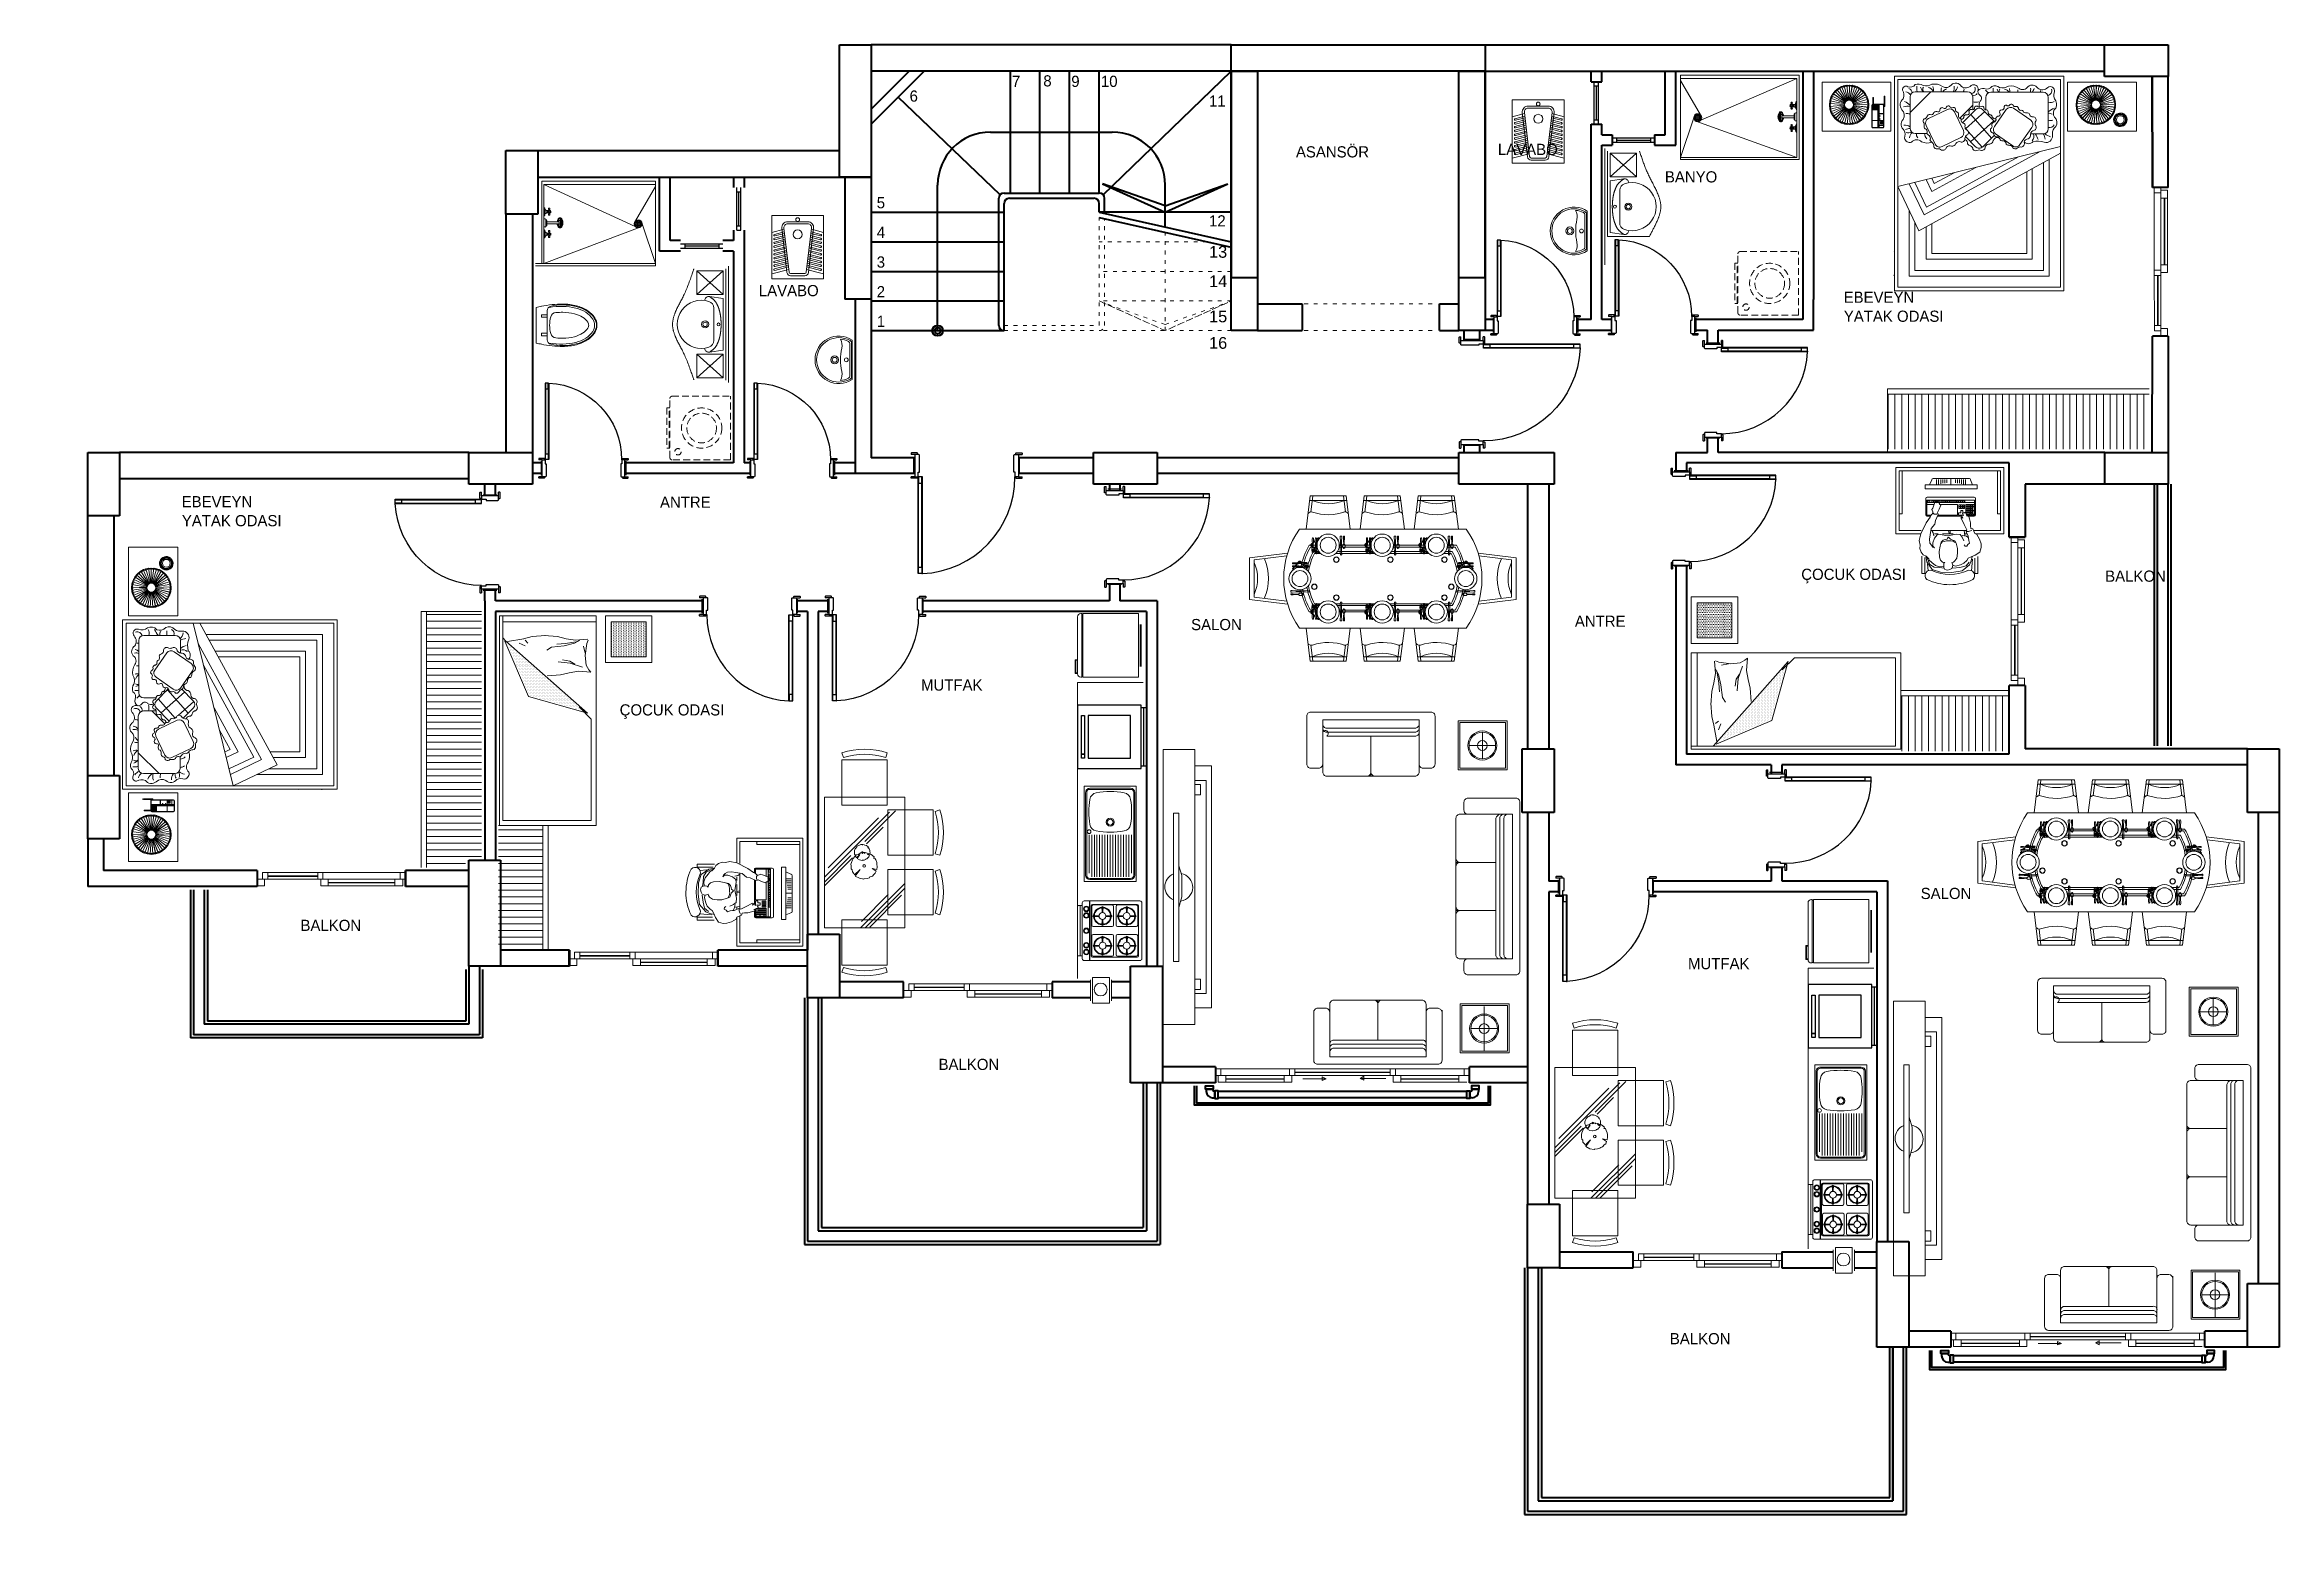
# Model space of a CAD drawing. Header units: millimetres. Extents: x 0 to 2111, y 0 to 1407.
import ezdxf

# ---------------------------------------------------------------- set-up
doc = ezdxf.new("R2010")
doc.units = ezdxf.units.MM
doc.linetypes.add('ACAD_ISO03W100', pattern=[30, 12, -18])
doc.linetypes.add('DASHED2', pattern=[9.525, 6.35, -3.175])
doc.layers.add('14_ISLAK_MEKAN_TEFRİŞ', color=134, linetype='Continuous')
doc.layers.add('PENCERE', color=134, linetype='Continuous')
for name, color, linetype, lineweight in [('cam', 130, 'Continuous', 5), ('duvar_40', 255, 'Continuous', 40), ('KAPI_ALFA', 252, 'Continuous', 25), ('TEF', 252, 'Continuous', 13), ('tefriş-mobilyaaa', 250, 'Continuous', 15), ('yazı', 255, 'Continuous', 20)]:
    doc.layers.add(name, color=color, linetype=linetype, lineweight=lineweight)
doc.styles.add('2', font='Arial')
doc.styles.get("Standard").update_dxf_attribs({"font": 'EtrFont'})
pattern_1 = [(0, (-2027.5866, 7186.818), (0, 6.35), [])]
pattern_2 = [(-270, (-9224.0839, 7427.8877), (-1.20700196, -2e-16), []), (-180, (-9224.0839, 7427.8877), (1e-16, -1.20700196), [])]
pattern_3 = [(90, (-7186.818, -2027.5866), (-6.35, 4e-16), [])]

msp = doc.modelspace()

# ---------------------------------------------------------------- texts
at = {"layer": 'TEF', "linetype": 'ACAD_ISO03W100', "ltscale": 0.3, "style": '2'}
for s, p in [('13', (1099.753423, 1205.520892)), ('14', (1099.753423, 1177.78068)), ('15', (1099.753423, 1144.583429)), ('16', (1099.753423, 1119.571811))]:
    msp.add_text(s, height=11.0592, dxfattribs=at).set_placement(p)
at = {"layer": 'yazı', "color": 40}
for s, p in [('7', (913.635029, 1366.830929)), ('8', (943.223385, 1367.283936)), ('9', (969.635029, 1366.830929)), ('10', (997.635029, 1366.830929)), ('6', (816.931928, 1352.930063)), ('11', (1099.753423, 1348.257334)), ('ASANSÖR', (1181.822712, 1300.254302, -3531.691171)), ('LAVABO', (1372.609156, 1302.548199)), ('BANYO', (1530.345726, 1276.622796)), ('5', (785.892884, 1252.207908)), ('12', (1099.753423, 1235.080117)), ('4', (785.892884, 1224.207908)), ('3', (785.892884, 1196.207908)), ('LAVABO', (674.535667, 1169.216209)), ('2', (785.892884, 1168.207908)), ('EBEVEYN', (1699.149172, 1162.94769)), ('1', (785.892884, 1140.207908)), ('YATAK ODASI', (1699.32429, 1145.027178)), ('EBEVEYN', (129.384111, 969.871615, 0.016175)), ('ANTRE', (581.171955, 969.387687)), ('YATAK ODASI', (129.559229, 951.951103, 0.016175)), ('ÇOCUK ODASI', (1659.118695, 901.306703)), ('BALKON', (1946.195417, 899.563832)), ('ANTRE', (1445.292486, 857.01436)), ('SALON', (1082.824056, 853.844604)), ('MUTFAK', (827.745383, 796.714208)), ('ÇOCUK ODASI', (543.061169, 773.264054)), ('SALON', (1771.90247, 599.930706)), ('BALKON', (241.593133, 569.775007)), ('MUTFAK', (1552.166499, 533.623402)), ('BALKON', (844.292231, 438.476683))]:
    msp.add_text(s, height=10.560384, rotation=360, dxfattribs=at).set_placement(p)
at = {"layer": 'yazı'}
msp.add_text('BALKON', height=10.560384, rotation=360, dxfattribs=at).set_placement((1535.005805, 179.462337))

# ---------------------------------------------------------------- blocks, each defined once
blk = doc.blocks.new('1')
at = {"layer": 'tefriş-mobilyaaa'}
h = blk.add_hatch(dxfattribs=at)
h.set_pattern_fill('LINE', color=256, scale=2, style=0, pattern_type=2)
h.set_pattern_definition(pattern_1)
h.paths.add_polyline_path([(360.6, 629.7), (397.6, 629.7), (397.6, 639.6), (412.6, 639.6), (412.6, 871.5), (360.6, 871.5)])
for p, q in [((355.6, 871.5), (355.6, 629.7)), ((412.6, 871.5), (355.6, 871.5)), ((360.6, 871.5), (360.6, 629.7))]:
    blk.add_line(p, q, dxfattribs=at)
blk = doc.blocks.new('2')
at = {"layer": 'tefriş-mobilyaaa'}
h = blk.add_hatch(dxfattribs=at)
h.set_pattern_fill('LINE', color=256, scale=2, style=0, pattern_type=2)
h.set_pattern_definition(pattern_1)
h.paths.add_polyline_path([(470.6, 554.5), (470.6, 669.3), (428.6, 669.3), (428.6, 554.5)])
for p, q in [((470.6, 669.3), (470.6, 551.5)), ((475.6, 669.3), (475.6, 551.5))]:
    blk.add_line(p, q, dxfattribs=at)
blk = doc.blocks.new('5')
at = {"layer": 'TEF'}
h = blk.add_hatch(dxfattribs=at)
h.set_pattern_fill('NET', color=256, scale=0.380158, angle=180, style=0, pattern_type=2)
h.set_pattern_definition(pattern_2)
h.paths.add_polyline_path([(560.5, 1234.6), (560.9, 1234.6), (561.4, 1234.7), (561.8, 1234.9), (562.2, 1235.1), (562.6, 1235.5), (562.9, 1235.8), (563.2, 1236.2), (563.3, 1236.7), (563.4, 1237.1), (563.5, 1237.6), (563.4, 1238.1), (563.3, 1238.5), (563.2, 1239), (562.9, 1239.4), (562.6, 1239.7), (562.2, 1240), (561.8, 1240.3), (561.4, 1240.5), (560.9, 1240.6), (560.5, 1240.6), (560, 1240.6), (559.5, 1240.5), (559.1, 1240.3), (558.7, 1240), (558.3, 1239.7), (558, 1239.4), (557.8, 1239), (557.6, 1238.5), (557.5, 1238.1), (557.4, 1237.6), (557.5, 1237.1), (557.6, 1236.7), (557.8, 1236.2), (558, 1235.8), (558.3, 1235.5), (558.7, 1235.1), (559.1, 1234.9), (559.5, 1234.7), (560, 1234.6)])
for p, q in [((469.6, 1200), (469.6, 1277.7)), ((469.6, 1277.7), (576.8, 1277.7)), ((469.6, 1200), (469.6, 1274.7)), ((469.6, 1200), (469.6, 1274.7)), ((471.6, 1274.7), (576.8, 1274.7)), ((471.6, 1274.7), (557.6, 1235.1)), ((471.6, 1274.7), (471.6, 1200)), ((557.9, 1240.4), (576.8, 1272.7)), ((576.8, 1198), (576.8, 1277.7)), ((471.6, 1200), (562.3, 1234.3)), ((472.7, 1242.3), (471.9, 1242.3)), ((471.9, 1234.6), (472.7, 1234.6)), ((473.4, 1241.5), (473.4, 1241.5)), ((473.4, 1235.3), (473.4, 1241.5)), ((473.4, 1235.3), (473.4, 1235.3)), ((474.2, 1236.1), (474.2, 1240.7)), ((474.2, 1239.3), (485.4, 1239.3)), ((485.4, 1237.5), (474.2, 1237.5)), ((487.1, 1243.1), (486.4, 1243.1)), ((486.8, 1240.8), (486.4, 1240.8)), ((486.7, 1236.2), (486.4, 1236.2)), ((487.1, 1233.9), (486.4, 1233.9)), ((564.2, 1237.6), (576.8, 1200)), ((463.6, 1200), (576.8, 1200)), ((463.6, 1198), (576.8, 1198)), ((469.6, 1198), (469.6, 1198))]:
    blk.add_line(p, q, dxfattribs=at)
at = {"layer": 'TEF', "flags": 128}
for points in [[(475.2, 1248), (475.8, 1247.7), (476.5, 1247.6), (477.2, 1247.7), (477.8, 1248), (477.8, 1250), (477.2, 1250.2), (476.5, 1250.3), (475.8, 1250.2), (475.2, 1250), (475.2, 1248), (474.9, 1248), (474.2, 1247.9), (473.7, 1247.7), (473.2, 1247.4), (472.8, 1246.9), (472.5, 1246.3), (472.5, 1251.6), (472.5, 1252.1), (472.3, 1252.6), (471.9, 1252.9), (471.9, 1245), (472.3, 1245.6), (472.5, 1246.3)], [(472.5, 1251.9), (472.7, 1251.4)], [(472.7, 1251.4), (472.9, 1250.9)], [(472.9, 1250.9), (473.3, 1250.5)], [(473.3, 1250.5), (473.8, 1250.2)], [(473.5, 1250.3), (473.5, 1247.6)], [(473.8, 1250.2), (474.3, 1250)], [(474.3, 1250), (474.9, 1250)], [(474.9, 1250), (474.9, 1248)], [(475.2, 1250), (474.9, 1250)], [(476.2, 1250.3), (476.2, 1251)], [(476.2, 1247.7), (476.2, 1246.9)], [(476.8, 1251), (476.8, 1250.3)], [(476.8, 1247.7), (476.8, 1246.9)], [(478.1, 1249.5), (477.8, 1250)], [(477.8, 1248), (478.1, 1248.4)], [(478.2, 1249), (478.1, 1249.5)], [(478.1, 1248.4), (478.2, 1249)], [(475.2, 1228.8), (475.8, 1229.1), (476.5, 1229.2), (477.2, 1229.1), (477.8, 1228.8), (477.8, 1226.8), (477.2, 1226.6), (476.5, 1226.5), (475.8, 1226.6), (475.2, 1226.8), (475.2, 1228.8), (474.9, 1228.8), (474.2, 1228.9), (473.7, 1229.1), (473.2, 1229.4), (472.8, 1229.9), (472.5, 1230.5), (472.5, 1225.2), (472.5, 1224.7), (472.3, 1224.2), (471.9, 1223.9), (471.9, 1231.8), (472.3, 1231.2), (472.5, 1230.5)], [(472.5, 1224.9), (472.7, 1225.4)], [(472.7, 1225.4), (472.9, 1225.9)], [(472.9, 1225.9), (473.3, 1226.3)], [(473.3, 1226.3), (473.8, 1226.6)], [(473.5, 1226.5), (473.5, 1229.2)], [(473.8, 1226.6), (474.3, 1226.8)], [(474.3, 1226.8), (474.9, 1226.8)], [(474.9, 1226.8), (474.9, 1228.8)], [(475.2, 1226.8), (474.9, 1226.8)], [(476.2, 1229.1), (476.2, 1229.9)], [(476.2, 1226.5), (476.2, 1225.8)], [(476.8, 1229.1), (476.8, 1229.9)], [(476.8, 1225.8), (476.8, 1226.5)], [(477.8, 1228.8), (478.1, 1228.4)], [(478.1, 1227.3), (477.8, 1226.8)], [(478.1, 1228.4), (478.2, 1227.8)], [(478.2, 1227.8), (478.1, 1227.3)]]:
    blk.add_lwpolyline(points, dxfattribs=at)
for points in [[(475.9, 1251.6), (475.9, 1251.3), (476.2, 1251), (476.5, 1251), (476.8, 1251), (477.1, 1251.3), (477.2, 1251.6), (477.1, 1251.9), (476.8, 1252.2), (476.5, 1252.3), (476.2, 1252.2), (475.9, 1251.9)], [(475.9, 1248.6), (476.2, 1248.4), (476.5, 1248.3), (476.8, 1248.4), (477.1, 1248.6), (477.2, 1249), (477.1, 1249.3), (476.8, 1249.5), (476.5, 1249.6), (476.2, 1249.5), (475.9, 1249.3), (475.9, 1249)], [(475.9, 1246.3), (475.9, 1246), (476.2, 1245.8), (476.5, 1245.7), (476.8, 1245.8), (477.1, 1246), (477.2, 1246.3), (477.1, 1246.7), (476.8, 1246.9), (476.5, 1247), (476.2, 1246.9), (475.9, 1246.7)], [(475.9, 1230.5), (475.9, 1230.8), (476.2, 1231.1), (476.5, 1231.1), (476.8, 1231.1), (477.1, 1230.8), (477.2, 1230.5), (477.1, 1230.2), (476.8, 1229.9), (476.5, 1229.8), (476.2, 1229.9), (475.9, 1230.2)], [(475.9, 1228.2), (476.2, 1228.4), (476.5, 1228.5), (476.8, 1228.4), (477.1, 1228.2), (477.2, 1227.8), (477.1, 1227.5), (476.8, 1227.3), (476.5, 1227.2), (476.2, 1227.3), (475.9, 1227.5), (475.9, 1227.8)], [(475.9, 1225.2), (475.9, 1225.5), (476.2, 1225.8), (476.5, 1225.9), (476.8, 1225.8), (477.1, 1225.5), (477.2, 1225.2), (477.1, 1224.9), (476.8, 1224.6), (476.5, 1224.5), (476.2, 1224.6), (475.9, 1224.9)]]:
    blk.add_lwpolyline(points, close=True, dxfattribs=at)
for points in [[(484.1, 1239.3, -0.028343), (484.3, 1240.4, -0.064948), (484.7, 1241.8, -0.104203), (485.6, 1242.8, -0.174705), (486.4, 1243.1, -0.174705), (487.2, 1242.8, -0.104203), (488, 1241.8, -0.064948), (488.5, 1240.4, -0.051099), (488.7, 1238.5, -0.051099), (488.5, 1236.6, -0.064948), (488, 1235.2, -0.104203), (487.2, 1234.2, -0.174705), (486.4, 1233.9, -0.174705)], [(486.4, 1233.9, -0.174705), (485.6, 1234.2, -0.104203), (484.7, 1235.2, -0.064948), (484.3, 1236.6, -0.023547), (484.1, 1237.5, -0.051099)], [(484.3, 1239.3, -0.026337), (484.4, 1240, -0.070604), (484.9, 1241.2, -0.106221), (485.6, 1242.1, -0.160936), (486.4, 1242.3, -0.160936), (487.1, 1242.1, -0.075373), (487.7, 1241.5, -0.070604)], [(486.4, 1234.6, -0.160936), (485.6, 1234.9, -0.106221), (484.9, 1235.8, -0.070604), (484.4, 1236.9, -0.019883), (484.3, 1237.5, -0.056881)], [(484.9, 1239.3, -0.006212), (485, 1239.4, -0.079812), (485.3, 1240.1, -0.107118), (485.8, 1240.6, -0.139889), (486.4, 1240.8, -0.139889)], [(486.4, 1236.2, -0.139889), (485.8, 1236.3, -0.107118), (485.3, 1236.9, -0.069986), (485, 1237.5, -0.067459)], [(485.3, 1239.3, -0.028587), (485.4, 1239.3, -0.150287), (485.6, 1239.3, -0.107039), (485.8, 1239.1, -0.075185), (485.9, 1238.8, -0.06193), (485.9, 1238.4, -0.06193), (485.9, 1238, -0.075185), (485.8, 1237.8, -0.107039), (485.6, 1237.5, -0.150287), (485.4, 1237.5, -0.150287)], [(485.4, 1237.6, -0.018466), (485.3, 1237.6, -0.107039)], [(485.4, 1237.6, -0.018226), (485.4, 1237.6, -0.148411)], [(485.4, 1237.6, -0.018226), (485.4, 1237.6, -0.107108)], [(487.3, 1235.5, -0.075373), (486.7, 1234.9, -0.160936), (486, 1234.6, -0.160936)], [(486.2, 1242.3, -0.121997), (486.7, 1242.1, -0.075373), (487.3, 1241.5, -0.070604)], [(486.4, 1240.8, -0.22708), (486.6, 1240.7, -0.089204), (486.9, 1240.1, -0.046169), (487.1, 1239.4, -0.034314), (487.1, 1238.5, -0.034314), (487.1, 1237.5, -0.046169), (486.9, 1236.9, -0.089204), (486.6, 1236.3, -0.22708), (486.4, 1236.2, -0.22708)], [(487.7, 1235.5, -0.075373), (487.1, 1234.9, -0.160936), (486.4, 1234.6, -0.160936)], [(486.8, 1234.6, -0.059368), (486.6, 1234.7, -0.097163)], [(486.7, 1240.8, -0.22708), (486.9, 1240.7, -0.089204), (487.2, 1240.1, -0.046169), (487.4, 1239.4, -0.034314), (487.5, 1238.5, -0.034314), (487.4, 1237.5, -0.046169), (487.2, 1236.9, -0.089204), (486.9, 1236.3, -0.22708), (486.7, 1236.2, -0.22708)], [(487.1, 1243.1, -0.174705), (487.9, 1242.8, -0.104203), (488.8, 1241.8, -0.064948), (489.3, 1240.4, -0.051099), (489.5, 1238.5, -0.051099), (489.3, 1236.6, -0.064948), (488.8, 1235.2, -0.104203), (487.9, 1234.2, -0.174705), (487.1, 1233.9, -0.174705)], [(487.3, 1241.5, -0.02796), (487.5, 1241.2, -0.054131), (487.8, 1240.1, -0.041072), (487.9, 1238.5, -0.041072), (487.8, 1236.9, -0.054131), (487.5, 1235.8, -0.02796), (487.3, 1235.5, -0.203453)], [(487.7, 1241.5, -0.02796), (487.8, 1241.2, -0.054131), (488.2, 1240.1, -0.041072), (488.3, 1238.5, -0.041072), (488.2, 1236.9, -0.054131), (487.8, 1235.8, -0.02796), (487.7, 1235.5, -0.203453)]]:
    blk.add_lwpolyline(points, format="xyb", dxfattribs=at)
at = {"layer": 'TEF'}
for radius in [3.78, 3.02]:
    blk.add_circle((560.5, 1237.6), radius, dxfattribs=at)
for centre, start, end in [((472.7, 1241.5), 0, 90), ((472.7, 1235.3), 270, 0), ((473.4, 1240.7), 0, 90), ((473.4, 1236.1), 270, 0)]:
    blk.add_arc(centre, 0.77, start, end, dxfattribs=at)
blk = doc.blocks.new('8')
at = {"layer": 'tefriş-mobilyaaa'}
h = blk.add_hatch(dxfattribs=at)
h.set_pattern_fill('LINE', color=256, scale=2, angle=90, style=0, pattern_type=2)
h.set_pattern_definition(pattern_3)
h.paths.add_polyline_path([(1852.3, 791.7), (1753.2, 791.7), (1753.2, 739.7), (1852.2, 739.7)])
for p, q in [((1855.2, 796.7), (1753.2, 796.7)), ((1855.2, 791.7), (1753.2, 791.7))]:
    blk.add_line(p, q, dxfattribs=at)
blk = doc.blocks.new('10')
at = {"layer": 'tefriş-mobilyaaa'}
h = blk.add_hatch(dxfattribs=at)
h.set_pattern_fill('LINE', color=256, scale=2, angle=90, style=0, pattern_type=2)
h.set_pattern_definition(pattern_3)
h.paths.add_polyline_path([(1740.7, 1076.7), (1740.6, 1024.7), (1987.6, 1024.7), (1987.6, 1076.7)])
for p, q in [((1987.6, 1081.7), (1740.7, 1081.7)), ((1987.6, 1076.7), (1740.7, 1076.7))]:
    blk.add_line(p, q, dxfattribs=at)
blk = doc.blocks.new('11')
at = {"layer": 'TEF'}
h = blk.add_hatch(dxfattribs=at)
h.set_pattern_fill('NET', color=256, scale=0.380158, angle=180, style=0, pattern_type=2)
h.set_pattern_definition(pattern_2)
h.paths.add_polyline_path([(1561.3, 1334.7), (1561.8, 1334.8), (1562.3, 1334.9), (1562.7, 1335.1), (1563.1, 1335.3), (1563.5, 1335.6), (1563.8, 1336), (1564, 1336.4), (1564.2, 1336.8), (1564.3, 1337.3), (1564.3, 1337.8), (1564.3, 1338.2), (1564.2, 1338.7), (1564, 1339.1), (1563.8, 1339.5), (1563.5, 1339.9), (1563.1, 1340.2), (1562.7, 1340.4), (1562.3, 1340.6), (1561.8, 1340.7), (1561.3, 1340.8), (1560.8, 1340.7), (1560.4, 1340.6), (1559.9, 1340.4), (1559.5, 1340.2), (1559.2, 1339.9), (1558.9, 1339.5), (1558.6, 1339.1), (1558.4, 1338.7), (1558.3, 1338.2), (1558.3, 1337.8), (1558.3, 1337.3), (1558.4, 1336.8), (1558.6, 1336.4), (1558.9, 1336), (1559.2, 1335.6), (1559.5, 1335.3), (1559.9, 1335.1), (1560.4, 1334.9), (1560.8, 1334.8)])
for p, q in [((1545, 1298.2), (1545, 1377.9)), ((1657, 1377.9), (1545, 1377.9)), ((1655, 1374.9), (1545, 1374.9)), ((1563.8, 1340.6), (1545, 1372.9)), ((1655, 1374.9), (1564.2, 1335.3)), ((1655, 1374.9), (1655, 1300.2)), ((1657, 1298.2), (1657, 1377.9)), ((1657, 1300.2), (1657, 1374.9)), ((1657, 1300.2), (1657, 1374.9)), ((1557.5, 1337.8), (1545, 1300.2)), ((1655, 1300.2), (1559.5, 1334.4)), ((1639.4, 1343.3), (1640.2, 1343.3)), ((1639.4, 1334), (1640.2, 1334)), ((1639.8, 1341), (1640.1, 1341)), ((1639.8, 1336.3), (1640.2, 1336.3)), ((1652.4, 1339.5), (1641.1, 1339.5)), ((1641.1, 1337.6), (1652.4, 1337.6)), ((1652.4, 1336.3), (1652.4, 1340.9)), ((1653.1, 1341.6), (1653.1, 1341.6)), ((1653.1, 1335.5), (1653.1, 1341.6)), ((1653.1, 1335.5), (1653.1, 1335.5)), ((1653.9, 1342.4), (1654.7, 1342.4)), ((1654.7, 1334.7), (1653.9, 1334.7)), ((1655, 1300.2), (1545, 1300.2)), ((1657, 1298.2), (1545, 1298.2)), ((1657, 1298.2), (1657, 1298.2))]:
    blk.add_line(p, q, dxfattribs=at)
at = {"layer": 'TEF', "flags": 128}
for points in [[(1651.4, 1348.1), (1650.7, 1347.9), (1650, 1347.8), (1649.3, 1347.9), (1648.7, 1348.1), (1648.7, 1350.1), (1649.3, 1350.4), (1650, 1350.5), (1650.7, 1350.4), (1651.4, 1350.1), (1651.4, 1348.1), (1651.7, 1348.1), (1652.3, 1348.1), (1652.9, 1347.9), (1653.4, 1347.5), (1653.8, 1347.1), (1654, 1346.5), (1654, 1351.8), (1654.1, 1352.3), (1654.3, 1352.8), (1654.7, 1353.1), (1654.7, 1345.2), (1654.3, 1345.8), (1654, 1346.5)], [(1649.7, 1351.2), (1649.7, 1350.4)], [(1650.4, 1350.4), (1650.4, 1351.2)], [(1653.6, 1351.1), (1653.3, 1350.6)], [(1653.9, 1351.6), (1653.6, 1351.1)], [(1654, 1352.1), (1653.9, 1351.6)], [(1648.4, 1349.1), (1648.5, 1349.7)], [(1648.5, 1348.6), (1648.4, 1349.1)], [(1648.5, 1349.7), (1648.7, 1350.1)], [(1648.7, 1348.1), (1648.5, 1348.6)], [(1651.4, 1329), (1650.7, 1329.2), (1650, 1329.3), (1649.3, 1329.2), (1648.7, 1329), (1648.7, 1327), (1649.3, 1326.8), (1650, 1326.7), (1650.7, 1326.8), (1651.4, 1327), (1651.4, 1329), (1651.7, 1329), (1652.3, 1329), (1652.9, 1329.3), (1653.4, 1329.6), (1653.8, 1330.1), (1654, 1330.7), (1654, 1325.4), (1654.1, 1324.8), (1654.3, 1324.4), (1654.7, 1324), (1654.7, 1332), (1654.3, 1331.3), (1654, 1330.7)], [(1649.7, 1347.8), (1649.7, 1347.1)], [(1649.7, 1329.3), (1649.7, 1330.1)], [(1650.4, 1347.8), (1650.4, 1347.1)], [(1650.4, 1329.3), (1650.4, 1330.1)], [(1651.4, 1350.1), (1651.7, 1350.1)], [(1652.2, 1350.2), (1651.7, 1350.1)], [(1651.7, 1350.1), (1651.7, 1348.1)], [(1652.8, 1350.3), (1652.2, 1350.2)], [(1653.3, 1350.6), (1652.8, 1350.3)], [(1653, 1350.5), (1653, 1347.8)], [(1648.5, 1328.5), (1648.4, 1328)], [(1648.4, 1328), (1648.5, 1327.5)], [(1648.7, 1329), (1648.5, 1328.5)], [(1648.5, 1327.5), (1648.7, 1327)], [(1649.7, 1325.9), (1649.7, 1326.7)], [(1650.4, 1326.7), (1650.4, 1325.9)], [(1651.4, 1327), (1651.7, 1327)], [(1651.7, 1327), (1651.7, 1329)], [(1652.2, 1327), (1651.7, 1327)], [(1652.8, 1326.8), (1652.2, 1327)], [(1653.3, 1326.5), (1652.8, 1326.8)], [(1653, 1326.7), (1653, 1329.3)], [(1653.6, 1326.1), (1653.3, 1326.5)], [(1653.9, 1325.6), (1653.6, 1326.1)], [(1654, 1325), (1653.9, 1325.6)]]:
    blk.add_lwpolyline(points, dxfattribs=at)
for points in [[(1650.7, 1351.8), (1650.6, 1351.4), (1650.4, 1351.2), (1650, 1351.1), (1649.7, 1351.2), (1649.5, 1351.4), (1649.4, 1351.8), (1649.5, 1352.1), (1649.7, 1352.4), (1650, 1352.4), (1650.4, 1352.4), (1650.6, 1352.1)], [(1650.6, 1348.8), (1650.4, 1348.6), (1650, 1348.5), (1649.7, 1348.6), (1649.5, 1348.8), (1649.4, 1349.1), (1649.5, 1349.5), (1649.7, 1349.7), (1650, 1349.8), (1650.4, 1349.7), (1650.6, 1349.5), (1650.7, 1349.1)], [(1650.7, 1346.5), (1650.6, 1346.2), (1650.4, 1345.9), (1650, 1345.8), (1649.7, 1345.9), (1649.5, 1346.2), (1649.4, 1346.5), (1649.5, 1346.8), (1649.7, 1347.1), (1650, 1347.2), (1650.4, 1347.1), (1650.6, 1346.8)], [(1650.7, 1330.7), (1650.6, 1331), (1650.4, 1331.2), (1650, 1331.3), (1649.7, 1331.2), (1649.5, 1331), (1649.4, 1330.7), (1649.5, 1330.3), (1649.7, 1330.1), (1650, 1330), (1650.4, 1330.1), (1650.6, 1330.3)], [(1650.6, 1328.3), (1650.4, 1328.6), (1650, 1328.7), (1649.7, 1328.6), (1649.5, 1328.3), (1649.4, 1328), (1649.5, 1327.7), (1649.7, 1327.4), (1650, 1327.3), (1650.4, 1327.4), (1650.6, 1327.7), (1650.7, 1328)], [(1650.7, 1325.4), (1650.6, 1325.7), (1650.4, 1325.9), (1650, 1326), (1649.7, 1325.9), (1649.5, 1325.7), (1649.4, 1325.4), (1649.5, 1325), (1649.7, 1324.8), (1650, 1324.7), (1650.4, 1324.8), (1650.6, 1325)]]:
    blk.add_lwpolyline(points, close=True, dxfattribs=at)
for points in [[(1639.4, 1343.3, 0.174705), (1638.6, 1343, 0.104203), (1637.8, 1341.9, 0.064948), (1637.3, 1340.5, 0.051099), (1637.1, 1338.7, 0.051099), (1637.3, 1336.8, 0.064948), (1637.8, 1335.4, 0.104203), (1638.6, 1334.3, 0.174705), (1639.4, 1334, 0.174705)], [(1642.4, 1339.5, 0.028343), (1642.3, 1340.5, 0.064948), (1641.8, 1341.9, 0.104203), (1640.9, 1343, 0.174705), (1640.2, 1343.3, 0.174705), (1639.4, 1343, 0.104203), (1638.5, 1341.9, 0.064948), (1638, 1340.5, 0.051099), (1637.9, 1338.7, 0.051099), (1638, 1336.8, 0.064948), (1638.5, 1335.4, 0.104203), (1639.4, 1334.3, 0.174705), (1640.2, 1334, 0.174705)], [(1638.8, 1341.7, 0.02796), (1638.7, 1341.4, 0.054131), (1638.4, 1340.2, 0.041072), (1638.2, 1338.7, 0.041072), (1638.4, 1337.1, 0.054131), (1638.7, 1335.9, 0.02796), (1638.8, 1335.6, 0.203453)], [(1639.2, 1341.7, 0.02796), (1639.1, 1341.4, 0.054131), (1638.8, 1340.2, 0.041072), (1638.6, 1338.7, 0.041072), (1638.8, 1337.1, 0.054131), (1639.1, 1335.9, 0.02796), (1639.2, 1335.6, 0.203453)], [(1642.3, 1339.5, 0.026337), (1642.1, 1340.2, 0.070604), (1641.7, 1341.4, 0.106221), (1640.9, 1342.3, 0.160936), (1640.2, 1342.5, 0.160936), (1639.4, 1342.3, 0.075373), (1638.8, 1341.7, 0.070604)], [(1638.8, 1335.6, 0.075373), (1639.4, 1335.1, 0.160936), (1640.2, 1334.8, 0.160936)], [(1639.8, 1341, 0.22708), (1639.6, 1340.9, 0.089204), (1639.3, 1340.3, 0.046169), (1639.1, 1339.6, 0.034314), (1639.1, 1338.7, 0.034314), (1639.1, 1337.7, 0.046169), (1639.3, 1337, 0.089204), (1639.6, 1336.5, 0.22708), (1639.8, 1336.3, 0.22708)], [(1640.4, 1342.5, 0.121997), (1639.8, 1342.3, 0.075373), (1639.2, 1341.7, 0.070604)], [(1639.2, 1335.6, 0.075373), (1639.8, 1335.1, 0.160936), (1640.5, 1334.8, 0.160936)], [(1640.2, 1341, 0.22708), (1639.9, 1340.9, 0.089204), (1639.6, 1340.3, 0.046169), (1639.5, 1339.6, 0.034314), (1639.4, 1338.7, 0.034314), (1639.5, 1337.7, 0.046169), (1639.6, 1337, 0.089204), (1639.9, 1336.5, 0.22708), (1640.2, 1336.3, 0.22708)], [(1639.8, 1334.8, 0.059368), (1639.9, 1334.8, 0.097163)], [(1641.6, 1339.5, 0.006212), (1641.6, 1339.6, 0.079812), (1641.3, 1340.3, 0.107118), (1640.7, 1340.8, 0.139889), (1640.2, 1341, 0.139889)], [(1640.2, 1334, 0.174705), (1640.9, 1334.3, 0.104203), (1641.8, 1335.4, 0.064948), (1642.3, 1336.8, 0.023547), (1642.4, 1337.6, 0.051099)], [(1640.2, 1334.8, 0.160936), (1640.9, 1335.1, 0.106221), (1641.7, 1335.9, 0.070604), (1642.1, 1337.1, 0.019883), (1642.2, 1337.6, 0.056881)], [(1640.2, 1336.3, 0.139889), (1640.7, 1336.5, 0.107118), (1641.3, 1337, 0.069986), (1641.6, 1337.6, 0.067459)], [(1641.2, 1339.5, 0.028587), (1641.2, 1339.5, 0.150287), (1641, 1339.4, 0.107039), (1640.8, 1339.2, 0.075185), (1640.7, 1338.9, 0.06193), (1640.6, 1338.6, 0.06193), (1640.7, 1338.2, 0.075185), (1640.8, 1337.9, 0.107039), (1641, 1337.7, 0.150287), (1641.2, 1337.6, 0.150287)], [(1641.1, 1337.7, 0.018226), (1641.2, 1337.7, 0.148411)], [(1641.2, 1337.7, 0.018466), (1641.2, 1337.7, 0.107039)], [(1641.2, 1337.7, 0.018226), (1641.2, 1337.7, 0.107108)]]:
    blk.add_lwpolyline(points, format="xyb", dxfattribs=at)
at = {"layer": 'TEF'}
for radius in [3.78, 3.02]:
    blk.add_circle((1561.3, 1337.8), radius, dxfattribs=at)
for centre, start, end in [((1653.1, 1340.9), 90, 180), ((1653.1, 1336.3), 180, 270), ((1653.9, 1341.6), 90, 180), ((1653.9, 1335.5), 180, 270)]:
    blk.add_arc(centre, 0.77, start, end, dxfattribs=at)
blk = doc.blocks.new('12')
at = {"layer": 'TEF'}
for q in [(1476.148511, 1306.217937), (1515.707539, 1225.617169)]:
    blk.add_line((1476.148511, 1225.617169), q, dxfattribs=at)
at = {"layer": 'TEF', "flags": 128}
for points in [[(1478.648511, 1304.428714), (1478.648511, 1281.928714), (1503.648511, 1304.428714), (1503.648511, 1281.928714), (1478.648511, 1304.428714), (1503.648511, 1304.428714)], [(1478.648511, 1281.928714), (1503.648511, 1281.928714)], [(1478.648511, 1229.370384), (1478.648511, 1278.175499)], [(1491.587549, 1227.515025), (1491.567566, 1227.529006), (1491.509487, 1227.56988), (1491.416117, 1227.636048), (1491.290264, 1227.725909), (1491.134732, 1227.83786), (1490.952328, 1227.970303), (1490.745857, 1228.121635), (1490.518125, 1228.290255), (1490.271938, 1228.474564), (1490.010102, 1228.67296), (1489.735423, 1228.883841), (1489.450707, 1229.105608), (1489.158759, 1229.33666), (1488.862385, 1229.575395), (1488.564392, 1229.820212), (1488.267584, 1230.069511), (1487.974769, 1230.321691), (1487.688751, 1230.575151), (1487.412337, 1230.82829), (1487.148332, 1231.079508), (1487.148332, 1231.079508), (1486.898946, 1231.327527), (1486.664, 1231.572374), (1486.442718, 1231.814399), (1486.234324, 1232.053951), (1486.038044, 1232.29138), (1485.853101, 1232.527037), (1485.67872, 1232.761272), (1485.514125, 1232.994435), (1485.358542, 1233.226875), (1485.211193, 1233.458943), (1485.071305, 1233.69099), (1484.9381, 1233.923364), (1484.810804, 1234.156416), (1484.688642, 1234.390497), (1484.570836, 1234.625956), (1484.456613, 1234.863143), (1484.345196, 1235.102408), (1484.23581, 1235.344102), (1484.127679, 1235.588575), (1484.020028, 1235.836176), (1483.944113, 1236.01265), (1483.868136, 1236.190767), (1483.792182, 1236.370442), (1483.716334, 1236.551593), (1483.640678, 1236.734135), (1483.565299, 1236.917984), (1483.490281, 1237.103057), (1483.415708, 1237.289269), (1483.341666, 1237.476537), (1483.268239, 1237.664777), (1483.195512, 1237.853905), (1483.123569, 1238.043838), (1483.052495, 1238.23449), (1482.982375, 1238.42578), (1482.913294, 1238.617621), (1482.845335, 1238.809932), (1482.778584, 1239.002627), (1482.713125, 1239.195624), (1482.649043, 1239.388838), (1482.586423, 1239.582185), (1482.52533, 1239.775597), (1482.465747, 1239.969069), (1482.40764, 1240.162609), (1482.350973, 1240.356229), (1482.295712, 1240.549937), (1482.241821, 1240.743743), (1482.189265, 1240.937658), (1482.138008, 1241.131691), (1482.088015, 1241.325851), (1482.039252, 1241.520149), (1481.991682, 1241.714594), (1481.94527, 1241.909196), (1481.899982, 1242.103966), (1481.855782, 1242.298912), (1481.812634, 1242.494044), (1481.770504, 1242.689373), (1481.729356, 1242.884907), (1481.689155, 1243.080658), (1481.649865, 1243.276634), (1481.611452, 1243.472845), (1481.611452, 1243.472845), (1481.563113, 1243.726497), (1481.516162, 1243.980541), (1481.470586, 1244.234959), (1481.426371, 1244.489734), (1481.383505, 1244.744848), (1481.341974, 1245.000286), (1481.301764, 1245.256028), (1481.262863, 1245.512059), (1481.225256, 1245.768361), (1481.18893, 1246.024916), (1481.153872, 1246.281709), (1481.120069, 1246.53872), (1481.087507, 1246.795934), (1481.056173, 1247.053333), (1481.026054, 1247.3109), (1480.997135, 1247.568617), (1480.969405, 1247.826468), (1480.942848, 1248.084435), (1480.917453, 1248.342501), (1480.893205, 1248.600649), (1480.893205, 1248.600649), (1480.870094, 1248.858865), (1480.848122, 1249.117141), (1480.827295, 1249.375476), (1480.807616, 1249.633866), (1480.789092, 1249.892307), (1480.771727, 1250.150797), (1480.755525, 1250.409333), (1480.740493, 1250.66791), (1480.726635, 1250.926526), (1480.713956, 1251.185178), (1480.70246, 1251.443862), (1480.692154, 1251.702576), (1480.683041, 1251.961315), (1480.675128, 1252.220076), (1480.668418, 1252.478858), (1480.662917, 1252.737655), (1480.65863, 1252.996465), (1480.655561, 1253.255285), (1480.653716, 1253.514112), (1480.6531, 1253.772942), (1480.653716, 1254.031771), (1480.655561, 1254.290598), (1480.65863, 1254.549418), (1480.662917, 1254.808228), (1480.668418, 1255.067025), (1480.675128, 1255.325807), (1480.683041, 1255.584568), (1480.692154, 1255.843308), (1480.70246, 1256.102021), (1480.713956, 1256.360705), (1480.726635, 1256.619357), (1480.740493, 1256.877973), (1480.755525, 1257.13655), (1480.771727, 1257.395086), (1480.789092, 1257.653576), (1480.807616, 1257.912017), (1480.827295, 1258.170407), (1480.848122, 1258.428742), (1480.870094, 1258.687019), (1480.893205, 1258.945234), (1480.917453, 1259.203382), (1480.942848, 1259.461448), (1480.969405, 1259.719415), (1480.997135, 1259.977266), (1481.026054, 1260.234983), (1481.056173, 1260.49255), (1481.087507, 1260.749949), (1481.120069, 1261.007163), (1481.153872, 1261.264175), (1481.18893, 1261.520967), (1481.225256, 1261.777522), (1481.262863, 1262.033824), (1481.301764, 1262.289855), (1481.341974, 1262.545597), (1481.383505, 1262.801035), (1481.426371, 1263.056149), (1481.470586, 1263.310924), (1481.516162, 1263.565342), (1481.563113, 1263.819386), (1481.611452, 1264.073038), (1481.611452, 1264.073038), (1481.649865, 1264.269249), (1481.689155, 1264.465225), (1481.729356, 1264.660976), (1481.770504, 1264.85651), (1481.812634, 1265.051839), (1481.855782, 1265.246971), (1481.899982, 1265.441917), (1481.94527, 1265.636687), (1481.991682, 1265.831289), (1482.039252, 1266.025734), (1482.088015, 1266.220032), (1482.138008, 1266.414193), (1482.189265, 1266.608225), (1482.241821, 1266.80214), (1482.295712, 1266.995946), (1482.350973, 1267.189654), (1482.40764, 1267.383274), (1482.465747, 1267.576814), (1482.52533, 1267.770286), (1482.586423, 1267.963698), (1482.649043, 1268.157045), (1482.713125, 1268.350259), (1482.778584, 1268.543256), (1482.845335, 1268.735951), (1482.913294, 1268.928262), (1482.982375, 1269.120103), (1483.052495, 1269.311393), (1483.123569, 1269.502045), (1483.195512, 1269.691978), (1483.268239, 1269.881106), (1483.341666, 1270.069346), (1483.415708, 1270.256614), (1483.490281, 1270.442826), (1483.565299, 1270.627899), (1483.640678, 1270.811748), (1483.716334, 1270.99429), (1483.792182, 1271.175441), (1483.868136, 1271.355116), (1483.944113, 1271.533233), (1484.020028, 1271.709707), (1484.020028, 1271.709707), (1484.127679, 1271.957308), (1484.23581, 1272.201781), (1484.345196, 1272.443475), (1484.456613, 1272.68274), (1484.570836, 1272.919927), (1484.688642, 1273.155386), (1484.810804, 1273.389467), (1484.9381, 1273.622519), (1485.071305, 1273.854894), (1485.211193, 1274.08694), (1485.358542, 1274.319008), (1485.514125, 1274.551449), (1485.67872, 1274.784611), (1485.853101, 1275.018846), (1486.038044, 1275.254503), (1486.234324, 1275.491933), (1486.442718, 1275.731484), (1486.664, 1275.973509), (1486.898946, 1276.218356), (1487.148332, 1276.466376), (1487.148332, 1276.466376), (1487.412337, 1276.717593), (1487.688751, 1276.970732), (1487.974769, 1277.224192), (1488.267584, 1277.476372), (1488.564392, 1277.725671), (1488.862385, 1277.970488), (1489.158759, 1278.209223), (1489.450707, 1278.440275), (1489.735423, 1278.662042), (1490.010102, 1278.872923), (1490.271938, 1279.071319), (1490.518125, 1279.255628), (1490.745857, 1279.424248), (1490.952328, 1279.57558), (1491.134732, 1279.708023), (1491.290264, 1279.819974), (1491.416117, 1279.909835), (1491.509487, 1279.976003), (1491.567566, 1280.016878), (1491.587549, 1280.030858)]]:
    blk.add_lwpolyline(points, dxfattribs=at)
for points in [[(1478.648511, 1278.175499), (1491.587549, 1280.030858, -0.420517), (1496.259481, 1276.451788, 0.885817)], [(1487.648511, 1238.336071), (1487.648511, 1269.194729, -0.323657), (1492.148249, 1275.417937, -1.383504), (1492.133737, 1232.133066, -0.335264), (1487.648511, 1238.627276, 0.021279)], [(1478.648511, 1229.370384), (1491.587549, 1227.515025, 0.420517), (1496.259481, 1231.094095, 0.060549)]]:
    blk.add_lwpolyline(points, format="xyb", dxfattribs=at)
at = {"layer": 'TEF'}
for centre, radius in [((1483.148511, 1253.772942), 1.35), ((1495.748511, 1253.772942), 3.375), ((1495.748511, 1253.772942), 2.07)]:
    blk.add_circle(centre, radius, dxfattribs=at)
blk = doc.blocks.new('n1')
at = {"layer": 'tefriş-mobilyaaa'}
for p, q in [((1192.014865, 727.332893), (1192.014865, 772.642879)), ((1195.790697, 776.418711), (1309.469047, 776.418711)), ((1207.118194, 769.288677), (1207.118194, 765.091215)), ((1298.14155, 769.288677), (1207.118194, 769.288677)), ((1207.118194, 769.288677), (1207.118194, 719.781228)), ((1207.118194, 769.288677), (1207.118194, 719.781228)), ((1207.118194, 769.288677), (1207.118194, 727.332893)), ((1298.14155, 769.288677), (1207.118194, 769.288677)), ((1210.894026, 761.315383), (1294.365718, 761.315383)), ((1298.14155, 765.091215), (1298.14155, 769.288677)), ((1298.14155, 719.781228), (1298.14155, 769.288677)), ((1313.244879, 772.642879), (1313.244879, 727.332893)), ((1210.894026, 757.503952), (1294.365718, 757.503952)), ((1210.894026, 753.692521), (1294.365718, 753.692521)), ((1252.629872, 716.005396), (1252.629872, 753.692521)), ((1203.342362, 723.557061), (1195.790697, 723.557061)), ((1309.469047, 723.557061), (1301.917383, 723.557061)), ((1210.894026, 716.005396), (1294.365718, 716.005396))]:
    blk.add_line(p, q, dxfattribs=at)
for centre, major_axis, start_param, end_param in [((1195.790697, 772.642879), (2.669917, 2.669917), 0.7853981634, 2.3561944902), ((1210.894026, 765.091215), (-2.669917, 2.669917), 0.7853981634, 2.3561944902), ((1210.894026, 761.279784), (2.669917, 2.669917), 2.3561944902, 3.926990817), ((1294.365718, 765.091215), (2.669917, 2.669917), 3.926990817, 5.4977871438), ((1294.365718, 761.279784), (-2.669917, 2.669917), 2.3561944902, 3.926990817), ((1309.469047, 772.642879), (2.669917, 2.669917), 5.4977871438, 7.0685834706), ((1209.598012, 756.17234), (1.978529, 1.978529), 4.4085737353, 8.1577968792), ((1294.365718, 757.468353), (2.669917, 2.669917), 3.926990817, 5.4977871438), ((1195.790697, 727.332893), (-2.669917, 2.669917), 0.7853981634, 2.3561944902), ((1203.342362, 727.332893), (-2.669917, 2.669917), 2.3561944902, 3.926990817), ((1210.894026, 719.781228), (-2.669917, 2.669917), 0.7853981634, 2.3561944902), ((1248.85404, 719.781228), (2.669917, 2.669917), 3.926990817, 5.4977871438), ((1256.405704, 719.781228), (2.669917, 2.669917), 2.3561944902, 3.926990817), ((1294.365718, 719.781228), (-2.669917, 2.669917), 2.3561944902, 3.926990817), ((1301.917383, 727.332893), (2.669917, 2.669917), 2.3561944902, 3.926990817), ((1309.469047, 727.332893), (2.669917, 2.669917), 3.926990817, 5.4977871438)]:
    blk.add_ellipse(centre, major_axis=major_axis, ratio=1, start_param=start_param, end_param=end_param, dxfattribs=at)
blk = doc.blocks.new('n3')
at = {"layer": 'tefriş-mobilyaaa'}
for p, q in [((1332.975503, 676.26106), (1332.975503, 547.241447)), ((1386.258784, 680.036892), (1336.751336, 680.036892)), ((1386.258784, 680.036892), (1336.751336, 680.036892)), ((1340.527168, 683.812724), (1340.527168, 691.364388)), ((1344.303, 695.140221), (1389.612986, 695.140221)), ((1386.258784, 680.036892), (1344.303, 680.036892)), ((1370.662628, 676.26106), (1370.662628, 547.241447)), ((1374.474059, 676.26106), (1374.474059, 547.241447)), ((1378.28549, 676.26106), (1378.28549, 547.241447)), ((1386.258784, 680.036892), (1382.061322, 680.036892)), ((1386.258784, 543.465615), (1386.258784, 680.036892)), ((1386.258784, 543.465615), (1386.258784, 680.036892)), ((1393.388819, 691.364388), (1393.388819, 532.138119)), ((1332.975503, 634.525213), (1370.662628, 634.525213)), ((1332.975503, 588.977293), (1370.662628, 588.977293)), ((1336.751336, 543.465615), (1386.258784, 543.465615)), ((1340.527168, 532.138119), (1340.527168, 539.689783)), ((1389.612986, 528.362286), (1344.303, 528.362286)), ((1382.061322, 543.465615), (1386.258784, 543.465615))]:
    blk.add_line(p, q, dxfattribs=at)
for centre, major_axis, start_param, end_param in [((1336.751336, 676.26106), (2.669917, 2.669917), 0.7853981634, 2.3561944902), ((1344.303, 691.364388), (2.669917, 2.669917), 0.7853981634, 2.3561944902), ((1344.303, 683.812724), (-2.669917, 2.669917), 0.7853981634, 2.3561944902), ((1375.900747, 674.798773), (-3.845528, 3.845528), 5.7700190574, 6.7963515573), ((1378.249891, 676.26106), (2.669917, 2.669917), 0.7853981634, 2.3561944902), ((1382.061322, 676.26106), (2.669917, 2.669917), 0.7853981634, 2.3561944902), ((1389.612986, 691.364388), (-2.669917, 2.669917), 3.926990817, 5.4977871438), ((1336.751336, 638.301046), (-2.669917, 2.669917), 0.7853981634, 2.3561944902), ((1336.751336, 630.749381), (2.669917, 2.669917), 0.7853981634, 2.3561944902), ((1336.751336, 592.753126), (2.669917, 2.669917), 2.3561944902, 3.926990817), ((1336.751336, 585.201461), (-2.669917, 2.669917), 5.4977871438, 7.0685834706), ((1336.751336, 547.241447), (2.669917, 2.669917), 2.3561944902, 3.926990817), ((1344.303, 539.689783), (-2.669917, 2.669917), 5.4977871438, 7.0685834706), ((1344.303, 532.138119), (-2.669917, 2.669917), 0.7853981634, 2.3561944902), ((1374.438461, 547.241447), (-2.669917, 2.669917), 0.7853981634, 2.3561944902), ((1378.249891, 547.241447), (-2.669917, 2.669917), 0.7853981634, 2.3561944902), ((1382.061322, 547.241447), (-2.669917, 2.669917), 0.7853981634, 2.3561944902), ((1389.612986, 532.138119), (2.669917, 2.669917), 3.926990817, 5.4977871438)]:
    blk.add_ellipse(centre, major_axis=major_axis, ratio=1, start_param=start_param, end_param=end_param, dxfattribs=at)
blk = doc.blocks.new('n9')
at = {"layer": 'tefriş-mobilyaaa'}
for p, q in [((1198.590648, 447.702862), (1198.590648, 493.012848)), ((1202.36648, 496.78868), (1209.918144, 496.78868)), ((1213.693977, 500.564512), (1213.693977, 451.057064)), ((1300.941501, 504.340345), (1217.469809, 504.340345)), ((1259.205655, 504.340345), (1259.205655, 466.65322)), ((1304.717333, 451.057064), (1304.717333, 500.564512)), ((1304.717333, 451.057064), (1304.717333, 500.564512)), ((1304.717333, 451.057064), (1304.717333, 493.012848)), ((1308.493165, 496.78868), (1316.04483, 496.78868)), ((1319.820662, 495.115157), (1319.820662, 447.702862)), ((1300.941501, 466.65322), (1217.469809, 466.65322)), ((1316.04483, 443.927029), (1202.36648, 443.927029)), ((1213.693977, 455.254526), (1213.693977, 451.057064)), ((1213.693977, 451.057064), (1304.717333, 451.057064)), ((1213.693977, 451.057064), (1304.717333, 451.057064)), ((1300.941501, 462.841789), (1217.469809, 462.841789)), ((1300.941501, 459.030358), (1217.469809, 459.030358)), ((1304.717333, 451.057064), (1304.717333, 455.254526))]:
    blk.add_line(p, q, dxfattribs=at)
for centre, major_axis, start_param, end_param in [((1202.36648, 493.012848), (-2.669917, 2.669917), 5.4977871438, 7.0685834706), ((1209.918144, 493.012848), (2.669917, 2.669917), 5.4977871438, 7.0685834706), ((1217.469809, 500.564512), (-2.669917, 2.669917), 5.4977871438, 7.0685834706), ((1255.429823, 500.564512), (-2.669917, 2.669917), 3.926990817, 5.4977871438), ((1262.981487, 500.564512), (2.669917, 2.669917), 0.7853981634, 2.3561944902), ((1300.941501, 500.564512), (2.669917, 2.669917), 5.4977871438, 7.0685834706), ((1308.493165, 493.012848), (-2.669917, 2.669917), 5.4977871438, 7.0685834706), ((1315.265184, 492.233202), (3.268045, 3.268045), 5.6672897043, 6.8990809102), ((1217.469809, 462.877387), (-2.669917, 2.669917), 5.4977871438, 7.0685834706), ((1301.578451, 463.514337), (2.264761, 2.264761), 5.2975829787, 7.2687876357), ((1202.36648, 447.702862), (-2.669917, 2.669917), 0.7853981634, 2.3561944902), ((1217.469809, 459.065957), (2.669917, 2.669917), 0.7853981634, 2.3561944902), ((1217.469809, 455.254526), (-2.669917, 2.669917), 5.4977871438, 7.0685834706), ((1300.941501, 459.065957), (-2.669917, 2.669917), 3.926990817, 5.4977871438), ((1300.941501, 455.254526), (2.669917, 2.669917), 5.4977871438, 7.0685834706), ((1316.04483, 447.702862), (-2.669917, 2.669917), 2.3561944902, 3.926990817)]:
    blk.add_ellipse(centre, major_axis=major_axis, ratio=1, start_param=start_param, end_param=end_param, dxfattribs=at)
blk = doc.blocks.new('a1')
at = {"layer": 'cam'}
for p, q in [((257.867589, 621.717782), (210.64831, 621.70452)), ((257.867589, 621.343882), (210.64831, 621.33062)), ((330.867589, 615.421082), (267.867589, 615.421082)), ((330.867589, 615.065882), (267.867589, 615.065882))]:
    blk.add_line(p, q, dxfattribs=at)
at = {"layer": 'duvar_40'}
for p, q in [((200.761128, 626.718002), (200.761128, 611.718002)), ((340.866589, 611.718002), (340.866589, 626.718002)), ((340.866589, 626.718002), (340.866589, 611.718002))]:
    blk.add_line(p, q, dxfattribs=at)
at = {"layer": 'PENCERE', "color": 134, "linetype": 'Continuous', "lineweight": 18}
for p, q in [((205.64831, 618.57952), (200.64831, 618.57952)), ((200.64831, 618.57952), (200.64831, 615.40782)), ((200.64831, 618.57952), (200.64831, 612.32952)), ((200.64831, 615.40782), (200.64831, 615.05262)), ((200.64831, 615.05262), (200.64831, 612.32952)), ((207.70721, 612.32952), (200.64831, 612.32952)), ((210.64831, 624.82952), (205.64831, 624.82952)), ((205.64831, 624.82952), (205.64831, 618.57952)), ((210.64831, 618.57952), (205.64831, 618.57952)), ((207.70721, 618.57952), (207.70721, 612.32952)), ((257.867589, 624.842782), (210.64831, 624.82952)), ((210.64831, 624.82952), (210.64831, 621.70452)), ((210.64831, 624.82952), (210.64831, 618.57952)), ((210.64831, 621.70452), (210.64831, 621.33062)), ((210.64831, 621.33062), (210.64831, 618.57952)), ((257.867589, 618.592782), (210.64831, 618.57952)), ((262.867589, 624.842782), (257.867589, 624.842782)), ((257.867589, 624.842782), (257.867589, 621.717782)), ((257.867589, 624.842782), (257.867589, 618.592782)), ((257.867589, 621.717782), (257.867589, 621.343882)), ((257.867589, 621.343882), (257.867589, 618.592782)), ((262.867589, 618.592782), (257.867589, 618.592782)), ((260.723189, 618.592782), (260.723189, 612.342782)), ((267.867589, 612.342782), (260.723189, 612.342782)), ((335.867589, 624.842782), (262.867589, 624.842782)), ((262.867589, 624.842782), (262.867589, 618.592782)), ((267.867589, 618.592782), (262.867589, 618.592782)), ((330.867589, 618.592782), (267.867589, 618.592782)), ((267.867589, 618.592782), (267.867589, 615.421082)), ((267.867589, 618.592782), (267.867589, 612.342782)), ((267.867589, 615.421082), (267.867589, 615.065882)), ((267.867589, 615.065882), (267.867589, 612.342782)), ((330.867589, 612.342782), (267.867589, 612.342782)), ((335.867589, 618.592782), (330.867589, 618.592782)), ((330.867589, 618.592782), (330.867589, 615.421082)), ((330.867589, 618.592782), (330.867589, 612.342782)), ((330.867589, 615.421082), (330.867589, 615.065882)), ((330.867589, 615.065882), (330.867589, 612.342782)), ((338.379489, 612.342782), (330.867589, 612.342782)), ((335.867589, 624.842782), (335.867589, 618.592782)), ((340.867589, 624.842782), (335.867589, 624.842782)), ((340.867589, 618.592782), (335.867589, 618.592782)), ((338.379489, 618.592782), (338.379489, 612.342782)), ((340.867589, 624.842782), (340.867589, 618.592782))]:
    blk.add_line(p, q, dxfattribs=at)
blk = doc.blocks.new('a2')
at = {"layer": 'cam'}
for p, q in [((552.65434, 546.494488), (505.435062, 546.481226)), ((552.65434, 546.120588), (505.435062, 546.107326)), ((625.65434, 540.197788), (562.65434, 540.197788)), ((625.65434, 539.842588), (562.65434, 539.842588))]:
    blk.add_line(p, q, dxfattribs=at)
at = {"layer": 'duvar_40'}
for p, q in [((495.435062, 536.494708), (495.435062, 551.494708)), ((495.547879, 551.494708), (495.547879, 536.494708)), ((635.65334, 536.494708), (635.65334, 551.494708)), ((635.65334, 551.494708), (635.65334, 536.494708))]:
    blk.add_line(p, q, dxfattribs=at)
at = {"layer": 'PENCERE', "color": 134, "linetype": 'Continuous', "lineweight": 18}
for p, q in [((505.435062, 549.606226), (500.435062, 549.606226)), ((500.435062, 549.606226), (500.435062, 543.356226)), ((552.65434, 549.619488), (505.435062, 549.606226)), ((505.435062, 549.606226), (505.435062, 546.481226)), ((505.435062, 549.606226), (505.435062, 543.356226)), ((557.65434, 549.619488), (552.65434, 549.619488)), ((552.65434, 549.619488), (552.65434, 546.494488)), ((552.65434, 549.619488), (552.65434, 543.369488)), ((630.65434, 549.619488), (557.65434, 549.619488)), ((557.65434, 549.619488), (557.65434, 543.369488)), ((630.65434, 549.619488), (630.65434, 543.369488)), ((635.65434, 549.619488), (630.65434, 549.619488)), ((635.65434, 549.619488), (635.65434, 543.369488)), ((500.435062, 543.356226), (495.435062, 543.356226)), ((495.435062, 543.356226), (495.435062, 540.184526)), ((495.435062, 543.356226), (495.435062, 537.106226)), ((495.435062, 540.184526), (495.435062, 539.829326)), ((495.435062, 539.829326), (495.435062, 537.106226)), ((502.493962, 537.106226), (495.435062, 537.106226)), ((505.435062, 543.356226), (500.435062, 543.356226)), ((502.493962, 543.356226), (502.493962, 537.106226)), ((505.435062, 546.481226), (505.435062, 546.107326)), ((505.435062, 546.107326), (505.435062, 543.356226)), ((552.65434, 543.369488), (505.435062, 543.356226)), ((552.65434, 546.494488), (552.65434, 546.120588)), ((552.65434, 546.120588), (552.65434, 543.369488)), ((557.65434, 543.369488), (552.65434, 543.369488)), ((555.50994, 543.369488), (555.50994, 537.119488)), ((562.65434, 537.119488), (555.50994, 537.119488)), ((562.65434, 543.369488), (557.65434, 543.369488)), ((625.65434, 543.369488), (562.65434, 543.369488)), ((562.65434, 543.369488), (562.65434, 540.197788)), ((562.65434, 543.369488), (562.65434, 537.119488)), ((562.65434, 540.197788), (562.65434, 539.842588)), ((562.65434, 539.842588), (562.65434, 537.119488)), ((625.65434, 537.119488), (562.65434, 537.119488)), ((630.65434, 543.369488), (625.65434, 543.369488)), ((625.65434, 543.369488), (625.65434, 540.197788)), ((625.65434, 543.369488), (625.65434, 537.119488)), ((625.65434, 540.197788), (625.65434, 539.842588)), ((625.65434, 539.842588), (625.65434, 537.119488)), ((633.16624, 537.119488), (625.65434, 537.119488)), ((635.65434, 543.369488), (630.65434, 543.369488)), ((633.16624, 543.369488), (633.16624, 537.119488))]:
    blk.add_line(p, q, dxfattribs=at)
blk = doc.blocks.new('a3')
at = {"layer": 'cam'}
for p, q in [((868.45314, 516.717792), (821.233861, 516.704531)), ((868.45314, 516.343892), (821.233861, 516.330631)), ((941.45314, 510.421092), (878.45314, 510.421092)), ((941.45314, 510.065892), (878.45314, 510.065892))]:
    blk.add_line(p, q, dxfattribs=at)
at = {"layer": 'duvar_40'}
for p, q in [((811.233861, 506.718013), (811.233861, 521.718013)), ((951.45214, 521.718013), (951.45214, 506.718013))]:
    blk.add_line(p, q, dxfattribs=at)
at = {"layer": 'PENCERE', "color": 134, "linetype": 'Continuous', "lineweight": 18}
for p, q in [((816.233861, 513.579531), (811.233861, 513.579531)), ((811.233861, 513.579531), (811.233861, 510.407831)), ((811.233861, 513.579531), (811.233861, 507.329531)), ((811.233861, 510.407831), (811.233861, 510.052631)), ((811.233861, 510.052631), (811.233861, 507.329531)), ((818.292761, 507.329531), (811.233861, 507.329531)), ((821.233861, 519.829531), (816.233861, 519.829531)), ((816.233861, 519.829531), (816.233861, 513.579531)), ((821.233861, 513.579531), (816.233861, 513.579531)), ((818.292761, 513.579531), (818.292761, 507.329531)), ((868.45314, 519.842792), (821.233861, 519.829531)), ((821.233861, 519.829531), (821.233861, 516.704531)), ((821.233861, 519.829531), (821.233861, 513.579531)), ((821.233861, 516.704531), (821.233861, 516.330631)), ((821.233861, 516.330631), (821.233861, 513.579531)), ((868.45314, 513.592792), (821.233861, 513.579531)), ((873.45314, 519.842792), (868.45314, 519.842792)), ((868.45314, 519.842792), (868.45314, 516.717792)), ((868.45314, 519.842792), (868.45314, 513.592792)), ((868.45314, 516.717792), (868.45314, 516.343892)), ((868.45314, 516.343892), (868.45314, 513.592792)), ((873.45314, 513.592792), (868.45314, 513.592792)), ((871.30874, 513.592792), (871.30874, 507.342792)), ((878.45314, 507.342792), (871.30874, 507.342792)), ((946.45314, 519.842792), (873.45314, 519.842792)), ((873.45314, 519.842792), (873.45314, 513.592792)), ((878.45314, 513.592792), (873.45314, 513.592792)), ((941.45314, 513.592792), (878.45314, 513.592792)), ((878.45314, 513.592792), (878.45314, 510.421092)), ((878.45314, 513.592792), (878.45314, 507.342792)), ((878.45314, 510.421092), (878.45314, 510.065892)), ((878.45314, 510.065892), (878.45314, 507.342792)), ((941.45314, 507.342792), (878.45314, 507.342792)), ((946.45314, 513.592792), (941.45314, 513.592792)), ((941.45314, 513.592792), (941.45314, 510.421092)), ((941.45314, 513.592792), (941.45314, 507.342792)), ((941.45314, 510.421092), (941.45314, 510.065892)), ((941.45314, 510.065892), (941.45314, 507.342792)), ((948.96504, 507.342792), (941.45314, 507.342792)), ((946.45314, 519.842792), (946.45314, 513.592792)), ((951.45314, 519.842792), (946.45314, 519.842792)), ((951.45314, 513.592792), (946.45314, 513.592792)), ((948.96504, 513.592792), (948.96504, 507.342792)), ((951.45314, 519.842792), (951.45314, 513.592792))]:
    blk.add_line(p, q, dxfattribs=at)
blk = doc.blocks.new('a4')
at = {"layer": 'cam'}
for p, q in [((1170.754289, 430.198008), (1115.754289, 430.198008)), ((1170.754289, 429.842808), (1115.754289, 429.842808)), ((1270.754289, 436.494708), (1180.754289, 436.494708)), ((1270.754289, 436.120808), (1180.754289, 436.120808)), ((1335.754289, 430.198008), (1280.754289, 430.198008)), ((1335.754289, 429.842808), (1280.754289, 429.842808))]:
    blk.add_line(p, q, dxfattribs=at)
at = {"layer": 'duvar_40'}
for p, q in [((1105.753289, 441.494708), (1105.753289, 426.494708)), ((1345.753289, 426.494708), (1345.753289, 441.494708))]:
    blk.add_line(p, q, dxfattribs=at)
at = {"layer": 'duvar_40', "flags": 128}
for points in [[(1085.753289, 423.494708), (1085.753289, 405.494708), (1365.753289, 405.494708), (1365.753289, 423.494708)], [(1087.753289, 423.494708), (1087.753289, 407.494708), (1345.753289, 407.494708), (1363.753289, 407.494708), (1363.753289, 423.494708)], [(1097.153289, 420.494708), (1096.553289, 420.494708), (1096.553289, 423.494708), (1103.753289, 423.494708), (1103.753289, 420.494708), (1097.153289, 420.494708), (1096.553289, 420.494708)], [(1354.353289, 420.494708), (1354.953289, 420.494708), (1354.953289, 423.494708), (1347.753289, 423.494708), (1347.753289, 420.494708), (1354.353289, 420.494708), (1354.953289, 420.494708)], [(1097.153289, 420.494708), (1097.153289, 418.302325)], [(1097.153289, 420.494708), (1103.153289, 420.494708)], [(1103.153289, 412.302325), (1105.345672, 412.302325)], [(1103.153289, 412.302325), (1105.345672, 412.302325)], [(1103.538055, 412.302325), (1105.345672, 412.302325)], [(1103.538055, 412.302325), (1105.345672, 412.302325)], [(1105.345672, 412.302325), (1105.345672, 411.702325), (1108.345672, 411.702325), (1108.345672, 418.902325), (1105.345672, 418.902325), (1105.345672, 412.302325), (1105.345672, 411.702325)], [(1105.345672, 412.302325), (1105.345672, 418.302325)], [(1343.160905, 418.302325), (1108.345672, 418.302325)], [(1343.160905, 412.302325), (1108.345672, 412.302325)], [(1346.160905, 412.302325), (1346.160905, 411.702325), (1343.160905, 411.702325), (1343.160905, 418.902325), (1346.160905, 418.902325), (1346.160905, 412.302325), (1346.160905, 411.702325)], [(1346.160905, 412.302325), (1346.160905, 418.302325)], [(1348.353289, 412.302325), (1346.160905, 412.302325)], [(1347.968522, 412.302325), (1346.160905, 412.302325)], [(1354.353289, 420.494708), (1348.353289, 420.494708)], [(1354.353289, 420.494708), (1354.353289, 418.302325)]]:
    blk.add_lwpolyline(points, dxfattribs=at)
at = {"layer": 'duvar_40'}
for centre, radius, start, end in [((1103.153289, 418.302325), 6, 180, 270), ((1105.153289, 420.302325), 2, 174.48009, 275.51991), ((1105.153289, 420.302325), 2, 174.48009, 275.51991), ((1346.353289, 420.302325), 2, 264.48009, 5.51991), ((1348.353289, 418.302325), 6, 270, 0)]:
    blk.add_arc(centre, radius, start, end, dxfattribs=at)
at = {"layer": 'PENCERE', "color": 134, "linetype": 'Continuous', "lineweight": 18}
for p, q in [((1105.754289, 439.619708), (1105.754289, 433.369708)), ((1110.754289, 439.619708), (1105.754289, 439.619708)), ((1110.754289, 433.369708), (1105.754289, 433.369708)), ((1108.466189, 433.369708), (1108.466189, 427.119708)), ((1115.754289, 427.119708), (1108.466189, 427.119708)), ((1175.754289, 439.619708), (1110.754289, 439.619708)), ((1110.754289, 439.619708), (1110.754289, 433.369708)), ((1115.754289, 433.369708), (1110.754289, 433.369708)), ((1170.754289, 433.369708), (1115.754289, 433.369708)), ((1115.754289, 433.369708), (1115.754289, 430.198008)), ((1115.754289, 433.369708), (1115.754289, 427.119708)), ((1115.754289, 430.198008), (1115.754289, 429.842808)), ((1115.754289, 429.842808), (1115.754289, 427.119708)), ((1170.754289, 427.119708), (1115.754289, 427.119708)), ((1175.754289, 433.369708), (1170.754289, 433.369708)), ((1170.754289, 433.369708), (1170.754289, 430.198008)), ((1170.754289, 433.369708), (1170.754289, 427.119708)), ((1170.754289, 430.198008), (1170.754289, 429.842808)), ((1170.754289, 429.842808), (1170.754289, 427.119708)), ((1177.813189, 427.119708), (1170.754289, 427.119708)), ((1180.754289, 439.619708), (1175.754289, 439.619708)), ((1175.754289, 439.619708), (1175.754289, 433.369708)), ((1180.754289, 433.369708), (1175.754289, 433.369708)), ((1177.813189, 433.369708), (1177.813189, 427.119708)), ((1270.754289, 439.619708), (1180.754289, 439.619708)), ((1180.754289, 439.619708), (1180.754289, 436.494708)), ((1180.754289, 439.619708), (1180.754289, 433.369708)), ((1180.754289, 436.494708), (1180.754289, 436.120808)), ((1180.754289, 436.120808), (1180.754289, 433.369708)), ((1270.754289, 433.369708), (1180.754289, 433.369708)), ((1188.231889, 429.999108), (1210.362289, 429.999108)), ((1206.673889, 428.643108), (1206.673889, 431.897508)), ((1206.673889, 431.897508), (1210.362289, 429.999108)), ((1210.362289, 429.999108), (1206.673889, 428.643108)), ((1245.853789, 432.583408), (1242.640689, 430.575208)), ((1266.739089, 430.575208), (1242.640689, 430.575208)), ((1242.640689, 430.575208), (1245.853789, 428.853908)), ((1245.853789, 428.853908), (1245.853789, 432.583408)), ((1275.754289, 439.619708), (1270.754289, 439.619708)), ((1270.754289, 439.619708), (1270.754289, 436.494708)), ((1270.754289, 439.619708), (1270.754289, 433.369708)), ((1270.754289, 436.494708), (1270.754289, 436.120808)), ((1270.754289, 436.120808), (1270.754289, 433.369708)), ((1275.754289, 433.369708), (1270.754289, 433.369708)), ((1273.609889, 433.369708), (1273.609889, 427.119708)), ((1280.754289, 427.119708), (1273.609889, 427.119708)), ((1340.754289, 439.619708), (1275.754289, 439.619708)), ((1275.754289, 439.619708), (1275.754289, 433.369708)), ((1280.754289, 433.369708), (1275.754289, 433.369708)), ((1335.754289, 433.369708), (1280.754289, 433.369708)), ((1280.754289, 433.369708), (1280.754289, 430.198008)), ((1280.754289, 433.369708), (1280.754289, 427.119708)), ((1280.754289, 430.198008), (1280.754289, 429.842808)), ((1280.754289, 429.842808), (1280.754289, 427.119708)), ((1335.754289, 427.119708), (1280.754289, 427.119708)), ((1340.754289, 433.369708), (1335.754289, 433.369708)), ((1335.754289, 433.369708), (1335.754289, 430.198008)), ((1335.754289, 433.369708), (1335.754289, 427.119708)), ((1335.754289, 430.198008), (1335.754289, 429.842808)), ((1335.754289, 429.842808), (1335.754289, 427.119708)), ((1343.266189, 427.119708), (1335.754289, 427.119708)), ((1340.754289, 439.619708), (1340.754289, 433.369708)), ((1345.754289, 439.619708), (1340.754289, 439.619708)), ((1345.754289, 433.369708), (1340.754289, 433.369708)), ((1345.754289, 439.619708), (1345.754289, 433.369708))]:
    blk.add_line(p, q, dxfattribs=at)
blk = doc.blocks.new('a5')
at = {"layer": 'cam'}
for p, q in [((1557.687685, 261.717648), (1510.468406, 261.704386)), ((1557.687685, 261.343748), (1510.468406, 261.330486)), ((1630.687685, 255.420948), (1567.687685, 255.420948)), ((1630.687685, 255.065748), (1567.687685, 255.065748))]:
    blk.add_line(p, q, dxfattribs=at)
at = {"layer": 'duvar_40'}
for p, q in [((1500.468406, 251.717869), (1500.468406, 266.717869)), ((1640.686685, 266.717869), (1640.686685, 251.717869))]:
    blk.add_line(p, q, dxfattribs=at)
at = {"layer": 'PENCERE', "color": 134, "linetype": 'Continuous', "lineweight": 18}
for p, q in [((1505.468406, 258.579386), (1500.468406, 258.579386)), ((1500.468406, 258.579386), (1500.468406, 255.407686)), ((1500.468406, 258.579386), (1500.468406, 252.329386)), ((1500.468406, 255.407686), (1500.468406, 255.052486)), ((1500.468406, 255.052486), (1500.468406, 252.329386)), ((1510.468406, 264.829386), (1505.468406, 264.829386)), ((1505.468406, 264.829386), (1505.468406, 258.579386)), ((1510.468406, 258.579386), (1505.468406, 258.579386)), ((1507.527306, 258.579386), (1507.527306, 252.329386)), ((1557.687685, 264.842648), (1510.468406, 264.829386)), ((1510.468406, 264.829386), (1510.468406, 261.704386)), ((1510.468406, 264.829386), (1510.468406, 258.579386)), ((1510.468406, 261.704386), (1510.468406, 261.330486)), ((1510.468406, 261.330486), (1510.468406, 258.579386)), ((1557.687685, 258.592648), (1510.468406, 258.579386)), ((1562.687685, 264.842648), (1557.687685, 264.842648)), ((1557.687685, 264.842648), (1557.687685, 261.717648)), ((1557.687685, 264.842648), (1557.687685, 258.592648)), ((1557.687685, 261.717648), (1557.687685, 261.343748)), ((1557.687685, 261.343748), (1557.687685, 258.592648)), ((1562.687685, 258.592648), (1557.687685, 258.592648)), ((1560.543285, 258.592648), (1560.543285, 252.342648)), ((1635.687685, 264.842648), (1562.687685, 264.842648)), ((1562.687685, 264.842648), (1562.687685, 258.592648)), ((1567.687685, 258.592648), (1562.687685, 258.592648)), ((1630.687685, 258.592648), (1567.687685, 258.592648)), ((1567.687685, 258.592648), (1567.687685, 255.420948)), ((1567.687685, 258.592648), (1567.687685, 252.342648)), ((1567.687685, 255.420948), (1567.687685, 255.065748)), ((1567.687685, 255.065748), (1567.687685, 252.342648)), ((1635.687685, 258.592648), (1630.687685, 258.592648)), ((1630.687685, 258.592648), (1630.687685, 255.420948)), ((1630.687685, 258.592648), (1630.687685, 252.342648)), ((1630.687685, 255.420948), (1630.687685, 255.065748)), ((1630.687685, 255.065748), (1630.687685, 252.342648)), ((1635.687685, 264.842648), (1635.687685, 258.592648)), ((1640.687685, 264.842648), (1635.687685, 264.842648)), ((1640.687685, 258.592648), (1635.687685, 258.592648)), ((1638.199585, 258.592648), (1638.199585, 252.342648)), ((1640.687685, 264.842648), (1640.687685, 258.592648)), ((1507.527306, 252.329386), (1500.468406, 252.329386)), ((1567.687685, 252.342648), (1560.543285, 252.342648)), ((1630.687685, 252.342648), (1567.687685, 252.342648)), ((1638.199585, 252.342648), (1630.687685, 252.342648))]:
    blk.add_line(p, q, dxfattribs=at)
blk = doc.blocks.new('a6')
at = {"layer": 'cam'}
for p, q in [((1865.259948, 180.42124), (1810.259948, 180.42124)), ((1865.259948, 180.06604), (1810.259948, 180.06604)), ((1965.259948, 186.71794), (1875.259948, 186.71794)), ((1965.259948, 186.34404), (1875.259948, 186.34404)), ((2030.259948, 180.42124), (1975.259948, 180.42124)), ((2030.259948, 180.06604), (1975.259948, 180.06604))]:
    blk.add_line(p, q, dxfattribs=at)
at = {"layer": 'duvar_40'}
for p, q in [((1800.258948, 191.71794), (1800.258948, 176.71794)), ((2040.258948, 176.71794), (2040.258948, 191.71794))]:
    blk.add_line(p, q, dxfattribs=at)
at = {"layer": 'duvar_40', "flags": 128}
for points in [[(1780.258948, 173.71794), (1780.258948, 155.71794), (2060.258948, 155.71794), (2060.258948, 173.71794)], [(1782.258948, 173.71794), (1782.258948, 157.71794), (2040.258948, 157.71794), (2058.258948, 157.71794), (2058.258948, 173.71794)], [(1791.658948, 170.71794), (1791.058948, 170.71794), (1791.058948, 173.71794), (1798.258948, 173.71794), (1798.258948, 170.71794), (1791.658948, 170.71794), (1791.058948, 170.71794)], [(1791.658948, 170.71794), (1791.658948, 168.525557)], [(1791.658948, 170.71794), (1797.658948, 170.71794)], [(1799.851331, 162.525557), (1799.851331, 161.925557), (1802.851331, 161.925557), (1802.851331, 169.125557), (1799.851331, 169.125557), (1799.851331, 162.525557), (1799.851331, 161.925557)], [(2040.666565, 162.525557), (2040.666565, 161.925557), (2037.666565, 161.925557), (2037.666565, 169.125557), (2040.666565, 169.125557), (2040.666565, 162.525557), (2040.666565, 161.925557)], [(2048.858948, 170.71794), (2049.458948, 170.71794), (2049.458948, 173.71794), (2042.258948, 173.71794), (2042.258948, 170.71794), (2048.858948, 170.71794), (2049.458948, 170.71794)], [(2048.858948, 170.71794), (2042.858948, 170.71794)], [(2048.858948, 170.71794), (2048.858948, 168.525557)], [(1797.658948, 162.525557), (1799.851331, 162.525557)], [(1797.658948, 162.525557), (1799.851331, 162.525557)], [(1798.043714, 162.525557), (1799.851331, 162.525557)], [(1798.043714, 162.525557), (1799.851331, 162.525557)], [(1799.851331, 162.525557), (1799.851331, 168.525557)], [(2037.666565, 168.525557), (1802.851331, 168.525557)], [(2037.666565, 162.525557), (1802.851331, 162.525557)], [(2040.666565, 162.525557), (2040.666565, 168.525557)], [(2042.858948, 162.525557), (2040.666565, 162.525557)], [(2042.474181, 162.525557), (2040.666565, 162.525557)]]:
    blk.add_lwpolyline(points, dxfattribs=at)
at = {"layer": 'duvar_40'}
for centre, radius, start, end in [((1799.658948, 170.525557), 2, 174.48009, 275.51991), ((1799.658948, 170.525557), 2, 174.48009, 275.51991), ((2040.858948, 170.525557), 2, 264.48009, 5.51991), ((1797.658948, 168.525557), 6, 180, 270), ((2042.858948, 168.525557), 6, 270, 0)]:
    blk.add_arc(centre, radius, start, end, dxfattribs=at)
at = {"layer": 'PENCERE', "color": 134, "linetype": 'Continuous', "lineweight": 18}
for p, q in [((1800.259948, 189.84294), (1800.259948, 183.59294)), ((1805.259948, 189.84294), (1800.259948, 189.84294)), ((1805.259948, 183.59294), (1800.259948, 183.59294)), ((1802.971848, 183.59294), (1802.971848, 177.34294)), ((1810.259948, 177.34294), (1802.971848, 177.34294)), ((1870.259948, 189.84294), (1805.259948, 189.84294)), ((1805.259948, 189.84294), (1805.259948, 183.59294)), ((1810.259948, 183.59294), (1805.259948, 183.59294)), ((1865.259948, 183.59294), (1810.259948, 183.59294)), ((1810.259948, 183.59294), (1810.259948, 180.42124)), ((1810.259948, 183.59294), (1810.259948, 177.34294)), ((1810.259948, 180.42124), (1810.259948, 180.06604)), ((1810.259948, 180.06604), (1810.259948, 177.34294)), ((1865.259948, 177.34294), (1810.259948, 177.34294)), ((1870.259948, 183.59294), (1865.259948, 183.59294)), ((1865.259948, 183.59294), (1865.259948, 180.42124)), ((1865.259948, 183.59294), (1865.259948, 177.34294)), ((1865.259948, 180.42124), (1865.259948, 180.06604)), ((1865.259948, 180.06604), (1865.259948, 177.34294)), ((1872.318848, 177.34294), (1865.259948, 177.34294)), ((1875.259948, 189.84294), (1870.259948, 189.84294)), ((1870.259948, 189.84294), (1870.259948, 183.59294)), ((1875.259948, 183.59294), (1870.259948, 183.59294)), ((1872.318848, 183.59294), (1872.318848, 177.34294)), ((1965.259948, 189.84294), (1875.259948, 189.84294)), ((1875.259948, 189.84294), (1875.259948, 186.71794)), ((1875.259948, 189.84294), (1875.259948, 183.59294)), ((1875.259948, 186.71794), (1875.259948, 186.34404)), ((1875.259948, 186.34404), (1875.259948, 183.59294)), ((1965.259948, 183.59294), (1875.259948, 183.59294)), ((1882.737548, 180.22234), (1904.867948, 180.22234)), ((1901.179548, 178.86634), (1901.179548, 182.12074)), ((1901.179548, 182.12074), (1904.867948, 180.22234)), ((1904.867948, 180.22234), (1901.179548, 178.86634)), ((1940.359448, 182.80664), (1937.146348, 180.79844)), ((1961.244748, 180.79844), (1937.146348, 180.79844)), ((1937.146348, 180.79844), (1940.359448, 179.07714)), ((1940.359448, 179.07714), (1940.359448, 182.80664)), ((1970.259948, 189.84294), (1965.259948, 189.84294)), ((1965.259948, 189.84294), (1965.259948, 186.71794)), ((1965.259948, 189.84294), (1965.259948, 183.59294)), ((1965.259948, 186.71794), (1965.259948, 186.34404)), ((1965.259948, 186.34404), (1965.259948, 183.59294)), ((1970.259948, 183.59294), (1965.259948, 183.59294)), ((1968.115548, 183.59294), (1968.115548, 177.34294)), ((1975.259948, 177.34294), (1968.115548, 177.34294)), ((2035.259948, 189.84294), (1970.259948, 189.84294)), ((1970.259948, 189.84294), (1970.259948, 183.59294)), ((1975.259948, 183.59294), (1970.259948, 183.59294)), ((2030.259948, 183.59294), (1975.259948, 183.59294)), ((1975.259948, 183.59294), (1975.259948, 180.42124)), ((1975.259948, 183.59294), (1975.259948, 177.34294)), ((1975.259948, 180.42124), (1975.259948, 180.06604)), ((1975.259948, 180.06604), (1975.259948, 177.34294)), ((2030.259948, 177.34294), (1975.259948, 177.34294)), ((2035.259948, 183.59294), (2030.259948, 183.59294)), ((2030.259948, 183.59294), (2030.259948, 180.42124)), ((2030.259948, 183.59294), (2030.259948, 177.34294)), ((2030.259948, 180.42124), (2030.259948, 180.06604)), ((2030.259948, 180.06604), (2030.259948, 177.34294)), ((2037.771848, 177.34294), (2030.259948, 177.34294)), ((2035.259948, 189.84294), (2035.259948, 183.59294)), ((2040.259948, 189.84294), (2035.259948, 189.84294)), ((2040.259948, 183.59294), (2035.259948, 183.59294)), ((2040.259948, 189.84294), (2040.259948, 183.59294))]:
    blk.add_line(p, q, dxfattribs=at)
blk = doc.blocks.new('v1')
at = {"layer": 'tefriş-mobilyaaa'}
for p, q in [((1888.959597, 196.325832), (1888.959597, 241.635818)), ((1892.735429, 245.41165), (1900.287093, 245.41165)), ((1904.062926, 249.187483), (1904.062926, 199.680034)), ((1991.31045, 252.963315), (1907.838758, 252.963315)), ((1949.574604, 252.963315), (1949.574604, 215.27619)), ((1995.086282, 199.680034), (1995.086282, 249.187483)), ((1995.086282, 199.680034), (1995.086282, 249.187483)), ((1995.086282, 199.680034), (1995.086282, 241.635818)), ((1998.862114, 245.41165), (2006.413779, 245.41165)), ((2010.189611, 243.738127), (2010.189611, 196.325832)), ((1991.31045, 215.27619), (1907.838758, 215.27619)), ((1991.31045, 211.464759), (1907.838758, 211.464759)), ((2006.413779, 192.55), (1892.735429, 192.55)), ((1904.062926, 203.877496), (1904.062926, 199.680034)), ((1904.062926, 199.680034), (1995.086282, 199.680034)), ((1904.062926, 199.680034), (1995.086282, 199.680034)), ((1991.31045, 207.653329), (1907.838758, 207.653329)), ((1995.086282, 199.680034), (1995.086282, 203.877496))]:
    blk.add_line(p, q, dxfattribs=at)
for centre, major_axis, start_param, end_param in [((1892.735429, 241.635818), (-2.669917, 2.669917), 5.4977871438, 7.0685834706), ((1900.287093, 241.635818), (2.669917, 2.669917), 5.4977871438, 7.0685834706), ((1907.838758, 249.187483), (-2.669917, 2.669917), 5.4977871438, 7.0685834706), ((1945.798772, 249.187483), (-2.669917, 2.669917), 3.926990817, 5.4977871438), ((1953.350436, 249.187483), (2.669917, 2.669917), 0.7853981634, 2.3561944902), ((1991.31045, 249.187483), (2.669917, 2.669917), 5.4977871438, 7.0685834706), ((1998.862114, 241.635818), (-2.669917, 2.669917), 5.4977871438, 7.0685834706), ((2005.634132, 240.856172), (3.268045, 3.268045), 5.6672897043, 6.8990809102), ((1907.838758, 211.500358), (-2.669917, 2.669917), 5.4977871438, 7.0685834706), ((1907.838758, 207.688927), (2.669917, 2.669917), 0.7853981634, 2.3561944902), ((1991.9474, 212.137308), (2.264761, 2.264761), 5.2975829787, 7.2687876357), ((1991.31045, 207.688927), (-2.669917, 2.669917), 3.926990817, 5.4977871438), ((1892.735429, 196.325832), (-2.669917, 2.669917), 0.7853981634, 2.3561944902), ((1907.838758, 203.877496), (-2.669917, 2.669917), 5.4977871438, 7.0685834706), ((1991.31045, 203.877496), (2.669917, 2.669917), 5.4977871438, 7.0685834706), ((2006.413779, 196.325832), (-2.669917, 2.669917), 2.3561944902, 3.926990817)]:
    blk.add_ellipse(centre, major_axis=major_axis, ratio=1, start_param=start_param, end_param=end_param, dxfattribs=at)
blk = doc.blocks.new('v3')
at = {"layer": 'tefriş-mobilyaaa'}
for p, q in [((2034.671949, 443.763191), (2079.981935, 443.763191)), ((2023.344452, 424.88403), (2023.344452, 295.864418)), ((2076.627733, 428.659862), (2027.120285, 428.659862)), ((2076.627733, 428.659862), (2027.120285, 428.659862)), ((2030.896117, 432.435694), (2030.896117, 439.987359)), ((2076.627733, 428.659862), (2034.671949, 428.659862)), ((2061.031577, 424.88403), (2061.031577, 295.864418)), ((2064.843008, 424.88403), (2064.843008, 295.864418)), ((2068.654439, 424.88403), (2068.654439, 295.864418)), ((2076.627733, 428.659862), (2072.430271, 428.659862)), ((2076.627733, 292.088585), (2076.627733, 428.659862)), ((2076.627733, 292.088585), (2076.627733, 428.659862)), ((2083.757767, 439.987359), (2083.757768, 280.761089)), ((2023.344452, 383.148184), (2061.031577, 383.148184)), ((2023.344452, 337.600264), (2061.031577, 337.600264)), ((2027.120285, 292.088585), (2076.627733, 292.088585)), ((2030.896117, 280.761089), (2030.896117, 288.312753)), ((2079.981935, 276.985257), (2034.671949, 276.985257)), ((2072.430271, 292.088585), (2076.627733, 292.088585))]:
    blk.add_line(p, q, dxfattribs=at)
for centre, major_axis, start_param, end_param in [((2034.671949, 439.987359), (2.669917, 2.669917), 0.7853981634, 2.3561944902), ((2079.981935, 439.987359), (2.669917, 2.669917), 5.4977871438, 7.0685834706), ((2027.120285, 424.88403), (2.669917, 2.669917), 0.7853981634, 2.3561944902), ((2034.671949, 432.435694), (-2.669917, 2.669917), 0.7853981634, 2.3561944902), ((2066.269696, 423.421744), (-3.845528, 3.845528), 5.7700190574, 6.7963515573), ((2068.61884, 424.88403), (-2.669917, 2.669917), 5.4977871438, 7.0685834706), ((2072.430271, 424.88403), (-2.669917, 2.669917), 5.4977871438, 7.0685834706), ((2027.120285, 386.924016), (-2.669917, 2.669917), 0.7853981634, 2.3561944902), ((2027.120285, 379.372352), (2.669917, 2.669917), 0.7853981634, 2.3561944902), ((2027.120285, 341.376096), (2.669917, 2.669917), 2.3561944902, 3.926990817), ((2027.120285, 333.824432), (-2.669917, 2.669917), 5.4977871438, 7.0685834706), ((2027.120285, 295.864418), (2.669917, 2.669917), 2.3561944902, 3.926990817), ((2064.80741, 295.864418), (-2.669917, 2.669917), 0.7853981634, 2.3561944902), ((2068.61884, 295.864418), (-2.669917, 2.669917), 0.7853981634, 2.3561944902), ((2072.430271, 295.864418), (2.669917, 2.669917), 2.3561944902, 3.926990817), ((2034.671949, 288.312753), (-2.669917, 2.669917), 5.4977871438, 7.0685834706), ((2034.671949, 280.761089), (-2.669917, 2.669917), 0.7853981634, 2.3561944902), ((2079.981935, 280.761089), (-2.669917, 2.669917), 2.3561944902, 3.926990817)]:
    blk.add_ellipse(centre, major_axis=major_axis, ratio=1, start_param=start_param, end_param=end_param, dxfattribs=at)
blk = doc.blocks.new('v5')
at = {"layer": 'tefriş-mobilyaaa'}
for p, q in [((1882.383814, 475.955863), (1882.383814, 521.26585)), ((1886.159646, 525.041682), (1999.837996, 525.041682)), ((1897.487143, 517.911647), (1897.487143, 513.714185)), ((1988.510499, 517.911647), (1897.487143, 517.911647)), ((1897.487143, 517.911647), (1897.487143, 468.404199)), ((1897.487143, 517.911647), (1897.487143, 468.404199)), ((1897.487143, 517.911647), (1897.487143, 475.955863)), ((1988.510499, 517.911647), (1897.487143, 517.911647)), ((1901.262975, 509.938353), (1984.734667, 509.938353)), ((1988.510499, 513.714185), (1988.510499, 517.911647)), ((1988.510499, 468.404199), (1988.510499, 517.911647)), ((2003.613828, 521.26585), (2003.613828, 475.955863)), ((1901.262975, 506.126922), (1984.734667, 506.126922)), ((1901.262975, 502.315492), (1984.734667, 502.315492)), ((1942.998821, 464.628367), (1942.998821, 502.315492)), ((1893.711311, 472.180031), (1886.159646, 472.180031)), ((1901.262975, 464.628367), (1984.734667, 464.628367)), ((1999.837996, 472.180031), (1992.286332, 472.180031))]:
    blk.add_line(p, q, dxfattribs=at)
for centre, major_axis, start_param, end_param in [((1886.159646, 521.26585), (2.669917, 2.669917), 0.7853981634, 2.3561944902), ((1901.262975, 513.714185), (-2.669917, 2.669917), 0.7853981634, 2.3561944902), ((1901.262975, 509.902754), (2.669917, 2.669917), 2.3561944902, 3.926990817), ((1899.966961, 504.79531), (1.978529, 1.978529), 4.4085737353, 8.1577968792), ((1984.734667, 513.714185), (2.669917, 2.669917), 3.926990817, 5.4977871438), ((1984.734667, 509.902754), (-2.669917, 2.669917), 2.3561944902, 3.926990817), ((1999.837996, 521.26585), (2.669917, 2.669917), 5.4977871438, 7.0685834706), ((1984.734667, 506.091324), (2.669917, 2.669917), 3.926990817, 5.4977871438), ((1886.159646, 475.955863), (2.669917, 2.669917), 2.3561944902, 3.926990817), ((1893.711311, 475.955863), (-2.669917, 2.669917), 2.3561944902, 3.926990817), ((1901.262975, 468.404199), (-2.669917, 2.669917), 0.7853981634, 2.3561944902), ((1939.222989, 468.404199), (2.669917, 2.669917), 3.926990817, 5.4977871438), ((1946.774653, 468.404199), (2.669917, 2.669917), 2.3561944902, 3.926990817), ((1984.734667, 468.404199), (-2.669917, 2.669917), 2.3561944902, 3.926990817), ((1992.286332, 475.955863), (2.669917, 2.669917), 2.3561944902, 3.926990817), ((1999.837996, 475.955863), (2.669917, 2.669917), 3.926990817, 5.4977871438)]:
    blk.add_ellipse(centre, major_axis=major_axis, ratio=1, start_param=start_param, end_param=end_param, dxfattribs=at)
blk = doc.blocks.new('v6')
at = {"layer": 'cam'}
for p, q in [((1866.942818, 931.564204), (1866.942818, 868.564204)), ((1867.298018, 931.564204), (1867.298018, 868.564204)), ((1860.646118, 858.564204), (1860.65938, 811.344925)), ((1861.020018, 858.564204), (1861.03328, 811.344925))]:
    blk.add_line(p, q, dxfattribs=at)
at = {"layer": 'duvar_40'}
for p, q in [((1870.646107, 941.563204), (1855.645897, 941.563204)), ((1855.645897, 941.563204), (1870.646118, 941.563204)), ((1870.645988, 801.457784), (1855.645979, 801.457784))]:
    blk.add_line(p, q, dxfattribs=at)
at = {"layer": 'PENCERE', "color": 134, "linetype": 'Continuous', "lineweight": 18}
for p, q in [((1857.521118, 941.564204), (1857.521118, 936.564204)), ((1857.521118, 941.564204), (1863.771118, 941.564204)), ((1857.521118, 936.564204), (1857.521118, 863.564204)), ((1857.521118, 936.564204), (1863.771118, 936.564204)), ((1863.771118, 941.564204), (1863.771118, 936.564204)), ((1863.771118, 939.076104), (1870.021118, 939.076104)), ((1863.771118, 936.564204), (1863.771118, 931.564204)), ((1863.771118, 931.564204), (1863.771118, 868.564204)), ((1863.771118, 931.564204), (1866.942818, 931.564204)), ((1863.771118, 931.564204), (1870.021118, 931.564204)), ((1866.942818, 931.564204), (1867.298018, 931.564204)), ((1867.298018, 931.564204), (1870.021118, 931.564204)), ((1870.021118, 939.076104), (1870.021118, 931.564204)), ((1870.021118, 931.564204), (1870.021118, 868.564204)), ((1863.771118, 868.564204), (1863.771118, 863.564204)), ((1863.771118, 868.564204), (1866.942818, 868.564204)), ((1863.771118, 868.564204), (1870.021118, 868.564204)), ((1866.942818, 868.564204), (1867.298018, 868.564204)), ((1867.298018, 868.564204), (1870.021118, 868.564204)), ((1870.021118, 868.564204), (1870.021118, 861.419804)), ((1857.521118, 863.564204), (1857.521118, 858.564204)), ((1857.521118, 863.564204), (1863.771118, 863.564204)), ((1857.521118, 858.564204), (1857.53438, 811.344925)), ((1857.521118, 858.564204), (1860.646118, 858.564204)), ((1857.521118, 858.564204), (1863.771118, 858.564204)), ((1860.646118, 858.564204), (1861.020018, 858.564204)), ((1861.020018, 858.564204), (1863.771118, 858.564204)), ((1863.771118, 863.564204), (1863.771118, 858.564204)), ((1863.771118, 861.419804), (1870.021118, 861.419804)), ((1863.771118, 858.564204), (1863.78438, 811.344925)), ((1857.53438, 811.344925), (1857.53438, 806.344925)), ((1857.53438, 811.344925), (1860.65938, 811.344925)), ((1857.53438, 811.344925), (1863.78438, 811.344925)), ((1857.53438, 806.344925), (1863.78438, 806.344925)), ((1860.65938, 811.344925), (1861.03328, 811.344925)), ((1861.03328, 811.344925), (1863.78438, 811.344925)), ((1863.78438, 811.344925), (1863.78438, 806.344925)), ((1863.78438, 808.403825), (1870.03438, 808.403825)), ((1863.78438, 806.344925), (1863.78438, 801.344925)), ((1870.03438, 808.403825), (1870.03438, 801.344925)), ((1863.78438, 801.344925), (1866.95608, 801.344925)), ((1863.78438, 801.344925), (1870.03438, 801.344925)), ((1866.95608, 801.344925), (1867.31128, 801.344925)), ((1867.31128, 801.344925), (1870.03438, 801.344925))]:
    blk.add_line(p, q, dxfattribs=at)
blk = doc.blocks.new('v7')
at = {"layer": 'cam'}
for p, q in [((2002.015916, 1261.845219), (2002.015916, 1198.845219)), ((2002.371116, 1261.845219), (2002.371116, 1198.845219)), ((1995.719216, 1188.845219), (1995.732478, 1141.62594)), ((1996.093116, 1188.845219), (1996.106378, 1141.62594))]:
    blk.add_line(p, q, dxfattribs=at)
at = {"layer": 'duvar_40'}
for p, q in [((2005.719216, 1271.844219), (1990.719216, 1271.844219)), ((2005.719216, 1131.62594), (1990.719142, 1131.62594))]:
    blk.add_line(p, q, dxfattribs=at)
at = {"layer": 'PENCERE', "color": 134, "linetype": 'Continuous', "lineweight": 18}
for p, q in [((1992.594216, 1271.845219), (1992.594216, 1266.845219)), ((1992.594216, 1271.845219), (1998.844216, 1271.845219)), ((1992.594216, 1266.845219), (1992.594216, 1193.845219)), ((1992.594216, 1266.845219), (1998.844216, 1266.845219)), ((1998.844216, 1271.845219), (1998.844216, 1266.845219)), ((1998.844216, 1269.357119), (2005.094216, 1269.357119)), ((1998.844216, 1266.845219), (1998.844216, 1261.845219)), ((2005.094216, 1269.357119), (2005.094216, 1261.845219)), ((1998.844216, 1261.845219), (1998.844216, 1198.845219)), ((1998.844216, 1261.845219), (2002.015916, 1261.845219)), ((1998.844216, 1261.845219), (2005.094216, 1261.845219)), ((2002.015916, 1261.845219), (2002.371116, 1261.845219)), ((2002.371116, 1261.845219), (2005.094216, 1261.845219)), ((2005.094216, 1261.845219), (2005.094216, 1198.845219)), ((1992.594216, 1193.845219), (1992.594216, 1188.845219)), ((1992.594216, 1193.845219), (1998.844216, 1193.845219)), ((1992.594216, 1188.845219), (1992.607478, 1141.62594)), ((1992.594216, 1188.845219), (1995.719216, 1188.845219)), ((1992.594216, 1188.845219), (1998.844216, 1188.845219)), ((1995.719216, 1188.845219), (1996.093116, 1188.845219)), ((1996.093116, 1188.845219), (1998.844216, 1188.845219)), ((1998.844216, 1198.845219), (1998.844216, 1193.845219)), ((1998.844216, 1198.845219), (2002.015916, 1198.845219)), ((1998.844216, 1198.845219), (2005.094216, 1198.845219)), ((1998.844216, 1193.845219), (1998.844216, 1188.845219)), ((1998.844216, 1191.700819), (2005.094216, 1191.700819)), ((1998.844216, 1188.845219), (1998.857478, 1141.62594)), ((2002.015916, 1198.845219), (2002.371116, 1198.845219)), ((2002.371116, 1198.845219), (2005.094216, 1198.845219)), ((2005.094216, 1198.845219), (2005.094216, 1191.700819)), ((1992.607478, 1141.62594), (1992.607478, 1136.62594)), ((1992.607478, 1141.62594), (1995.732478, 1141.62594)), ((1992.607478, 1141.62594), (1998.857478, 1141.62594)), ((1995.732478, 1141.62594), (1996.106378, 1141.62594)), ((1996.106378, 1141.62594), (1998.857478, 1141.62594)), ((1998.857478, 1141.62594), (1998.857478, 1136.62594)), ((1992.607478, 1136.62594), (1998.857478, 1136.62594)), ((1998.857478, 1138.68484), (2005.107478, 1138.68484)), ((1998.857478, 1136.62594), (1998.857478, 1131.62594)), ((1998.857478, 1131.62594), (2002.029178, 1131.62594)), ((1998.857478, 1131.62594), (2005.107478, 1131.62594)), ((2002.029178, 1131.62594), (2002.384378, 1131.62594)), ((2002.384378, 1131.62594), (2005.107478, 1131.62594)), ((2005.107478, 1138.68484), (2005.107478, 1131.62594))]:
    blk.add_line(p, q, dxfattribs=at)
blk = doc.blocks.new('v8')
at = {"layer": 'duvar_40'}
for p, q in [((1480.648511, 1321.717937), (1480.648511, 1311.717937)), ((1520.648511, 1321.717937), (1520.648511, 1311.717937))]:
    blk.add_line(p, q, dxfattribs=at)
at = {"layer": 'PENCERE'}
for p, q in [((1480.648511, 1318.717937), (1520.648511, 1318.717937)), ((1480.648511, 1318.717937), (1480.648511, 1314.717937)), ((1480.648511, 1314.717937), (1520.648511, 1314.717937)), ((1484.648511, 1318.717937), (1484.648511, 1314.717937)), ((1484.648511, 1316.717937), (1516.648511, 1316.717937)), ((1516.648511, 1318.717937), (1516.648511, 1314.717937))]:
    blk.add_line(p, q, dxfattribs=at)
blk = doc.blocks.new('v9')
at = {"layer": 'duvar_40'}
for p, q in [((1460.648511, 1371.717937), (1470.648511, 1371.717937)), ((1460.648511, 1331.717937), (1470.648511, 1331.717937))]:
    blk.add_line(p, q, dxfattribs=at)
at = {"layer": 'PENCERE'}
for p, q in [((1463.648511, 1331.717937), (1463.648511, 1371.717937)), ((1463.648511, 1367.717937), (1467.648511, 1367.717937)), ((1465.648511, 1335.717937), (1465.648511, 1367.717937)), ((1467.648511, 1331.717937), (1467.648511, 1371.717937)), ((1463.648511, 1335.717937), (1467.648511, 1335.717937)), ((1463.648511, 1331.717937), (1467.648511, 1331.717937))]:
    blk.add_line(p, q, dxfattribs=at)
blk = doc.blocks.new('v10')
at = {"layer": 'PENCERE'}
for p, q in [((653.646144, 1231.717998), (653.646144, 1271.717998)), ((653.646144, 1267.717998), (657.646144, 1267.717998)), ((655.646144, 1235.717998), (655.646144, 1267.717998)), ((657.646144, 1231.717998), (657.646144, 1271.717998)), ((653.646144, 1235.717998), (657.646144, 1235.717998)), ((653.646144, 1231.717998), (657.646144, 1231.717998))]:
    blk.add_line(p, q, dxfattribs=at)
blk = doc.blocks.new('v11')
at = {"layer": 'PENCERE'}
for p, q in [((600.646144, 1218.717998), (640.646144, 1218.717998)), ((600.646144, 1214.717998), (640.646144, 1214.717998)), ((604.646144, 1218.717998), (604.646144, 1214.717998)), ((604.646144, 1216.717998), (636.646144, 1216.717998)), ((636.646144, 1218.717998), (636.646144, 1214.717998))]:
    blk.add_line(p, q, dxfattribs=at)
blk = doc.blocks.new('bb12')
at = {"layer": '14_ISLAK_MEKAN_TEFRİŞ'}
for p, q in [((1139.887996, -291.899922), (1079.887996, -291.899922)), ((1079.887996, -291.899922), (1079.887996, -351.899922)), ((1139.887996, -351.899922), (1139.887996, -291.899922)), ((1129.887996, -301.899922), (1089.887996, -301.899922)), ((1089.887996, -301.899922), (1089.887996, -341.899922)), ((1129.887996, -341.899922), (1129.887996, -301.899922)), ((1079.887996, -351.899922), (1139.887996, -351.899922)), ((1082.428008, -351.899922), (1082.428008, -356.899922)), ((1082.428008, -356.899922), (1132.428008, -356.899922)), ((1089.887996, -341.899922), (1129.887996, -341.899922)), ((1132.428008, -356.899922), (1137.428008, -356.899922))]:
    blk.add_line(p, q, dxfattribs=at)
at = {"layer": '14_ISLAK_MEKAN_TEFRİŞ', "flags": 128}
for points in [[(1089.659863, -295.395742), (1093.65358, -295.395742), (1093.65358, -298.404103), (1089.659863, -298.404103)], [(1093.65358, -295.395742), (1129.887996, -295.395742), (1129.887996, -298.404103), (1093.65358, -298.404103)]]:
    blk.add_lwpolyline(points, close=True, dxfattribs=at)
for points in [[(1082.428008, -354.399922), (1137.428008, -354.399922)], [(1137.428008, -356.899922), (1137.428008, -351.899922)]]:
    blk.add_lwpolyline(points, dxfattribs=at)
blk = doc.blocks.new('h')
at = {"layer": 'tefriş-mobilyaaa'}
for p, q in [((62.5, 101.87871), (0, 101.87871)), ((0, 101.87871), (0, 0)), ((59.5, 98.87871), (3, 98.87871)), ((3, 98.87871), (3, 3)), ((26, 98.87871), (3, 98.87871)), ((26, 95.87871), (3, 95.87871)), ((43.5, 98.87871), (26, 98.87871)), ((43.5, 95.87871), (26, 95.87871)), ((43.5, 95.87871), (43.5, 98.87871)), ((59.5, 73.37914), (59.5, 98.87871)), ((62.5, 75.145794), (62.5, 101.87871)), ((10.247476, 35.207758), (10.243809, 69.144632)), ((16.144051, 65.885773), (11.152428, 65.883945)), ((15.587606, 63.949517), (11.152667, 63.947757)), ((16.197406, 72.519548), (11.534442, 70.435559)), ((27.807121, 29.589655), (27.807121, 73.910828)), ((29.052098, 75.155805), (44.489809, 75.155805)), ((30.795065, 29.34066), (30.795065, 74.159823)), ((30.795065, 74.159823), (44.738805, 74.159823)), ((30.795065, 65.195991), (32.787028, 65.195991)), ((32.595616, 64.806614), (31.101644, 64.806614)), ((31.101644, 64.806614), (31.101644, 63.312642)), ((32.595616, 64.806614), (32.595616, 63.312642)), ((32.787028, 29.34066), (32.787028, 74.159823)), ((34.778991, 65.985708), (34.778991, 74.159823)), ((34.778991, 65.985708), (42.59777, 65.985708)), ((35.188407, 72.335136), (35.188407, 73.829108)), ((36.682379, 73.829108), (35.188407, 73.829108)), ((36.682379, 72.335136), (35.188407, 72.335136)), ((35.188407, 70.343174), (35.188407, 71.837146)), ((36.682379, 71.837146), (35.188407, 71.837146)), ((36.682379, 70.343174), (35.188407, 70.343174)), ((35.188407, 68.351211), (35.188407, 69.845183)), ((36.682379, 69.845183), (35.188407, 69.845183)), ((36.682379, 68.351211), (35.188407, 68.351211)), ((35.188407, 66.359248), (35.188407, 67.85322)), ((36.682379, 67.85322), (35.188407, 67.85322)), ((36.682379, 66.359248), (35.188407, 66.359248)), ((35.188407, 63.45051), (35.188407, 64.944482)), ((36.682379, 64.944482), (35.188407, 64.944482)), ((36.682379, 63.45051), (35.188407, 63.45051)), ((36.682379, 72.335136), (36.682379, 73.829108)), ((36.682379, 70.343174), (36.682379, 71.837146)), ((36.682379, 68.351211), (36.682379, 69.845183)), ((36.682379, 66.359248), (36.682379, 67.85322)), ((36.682379, 63.45051), (36.682379, 64.944482)), ((37.027754, 72.335136), (37.027754, 73.829108)), ((40.361073, 73.829108), (37.027754, 73.829108)), ((40.361073, 72.335136), (37.027754, 72.335136)), ((38.521726, 71.837146), (37.027754, 71.837146)), ((37.027754, 70.343174), (37.027754, 71.837146)), ((38.521726, 70.343174), (37.027754, 70.343174)), ((38.521726, 69.845183), (37.027754, 69.845183)), ((37.027754, 68.351211), (37.027754, 69.845183)), ((38.521726, 68.351211), (37.027754, 68.351211)), ((38.521726, 67.85322), (37.027754, 67.85322)), ((37.027754, 66.359248), (37.027754, 67.85322)), ((38.521726, 66.359248), (37.027754, 66.359248)), ((37.027754, 63.45051), (37.027754, 64.944482)), ((38.521726, 64.944482), (37.027754, 64.944482)), ((38.521726, 63.45051), (37.027754, 63.45051)), ((38.521726, 70.343174), (38.521726, 71.837146)), ((38.521726, 68.351211), (38.521726, 69.845183)), ((38.521726, 66.359248), (38.521726, 67.85322)), ((38.521726, 63.45051), (38.521726, 64.944482)), ((38.867101, 70.343174), (38.867101, 71.837146)), ((40.361073, 71.837146), (38.867101, 71.837146)), ((40.361073, 70.343174), (38.867101, 70.343174)), ((38.867101, 68.351211), (38.867101, 69.845183)), ((40.361073, 69.845183), (38.867101, 69.845183)), ((40.361073, 68.351211), (38.867101, 68.351211)), ((38.867101, 66.359248), (38.867101, 67.85322)), ((40.361073, 67.85322), (38.867101, 67.85322)), ((40.361073, 66.359248), (38.867101, 66.359248)), ((40.361073, 72.335136), (40.361073, 73.829108)), ((40.361073, 70.343174), (40.361073, 71.837146)), ((40.361073, 68.351211), (40.361073, 69.845183)), ((40.361073, 66.359248), (40.361073, 67.85322)), ((40.706448, 72.335136), (40.706448, 73.829108)), ((44.039767, 73.829108), (40.706448, 73.829108)), ((44.039767, 72.335136), (40.706448, 72.335136)), ((40.706448, 70.343174), (40.706448, 71.837146)), ((42.20042, 71.837146), (40.706448, 71.837146)), ((42.20042, 70.343174), (40.706448, 70.343174)), ((40.706448, 68.351211), (40.706448, 69.845183)), ((42.20042, 69.845183), (40.706448, 69.845183)), ((42.20042, 68.351211), (40.706448, 68.351211)), ((40.706448, 66.359248), (40.706448, 67.85322)), ((42.20042, 67.85322), (40.706448, 67.85322)), ((42.20042, 66.359248), (40.706448, 66.359248)), ((42.20042, 70.343174), (42.20042, 71.837146)), ((42.20042, 68.351211), (42.20042, 69.845183)), ((42.20042, 66.359248), (42.20042, 67.85322)), ((42.545795, 70.343174), (42.545795, 71.837146)), ((44.039767, 71.837146), (42.545795, 71.837146)), ((44.039767, 70.343174), (42.545795, 70.343174)), ((42.545795, 66.359248), (42.545795, 69.845183)), ((44.039767, 69.845183), (42.545795, 69.845183)), ((44.039767, 66.359248), (42.545795, 66.359248)), ((42.746842, 63.204028), (42.746842, 64.596474)), ((44.039767, 72.335136), (44.039767, 73.829108)), ((44.039767, 70.343174), (44.039767, 71.837146)), ((44.039767, 66.359248), (44.039767, 69.845183)), ((44.738805, 67.784742), (44.738805, 74.159823)), ((44.738805, 66.822788), (44.738805, 67.284691)), ((44.738805, 59.220102), (44.738805, 63.512251)), ((45.734786, 68.675137), (45.734786, 73.910828)), ((45.734786, 67.212187), (45.734786, 67.375158)), ((59.5, 64.608514), (59.5, 66.699)), ((59.5, 32.87274), (59.5, 64.608514)), ((62.5, 64.900947), (62.5, 67.277005)), ((99.974361, 77.474086), (83.971736, 77.492787)), ((85.339507, 74.512607), (99.97088, 74.495509)), ((86.281522, 72.508164), (97.384736, 71.429694)), ((99.97088, 74.495509), (99.974361, 77.474086)), ((10.245643, 51.997032), (16.197406, 51.997032)), ((15.225758, 62.013284), (11.152905, 62.011569)), ((14.792875, 60.077043), (11.153144, 60.075381)), ((14.547992, 58.140825), (11.153382, 58.139194)), ((14.401907, 56.204619), (11.153621, 56.203006)), ((14.353494, 51.99874), (11.153859, 51.997132)), ((14.402384, 48.151198), (11.154098, 48.149585)), ((14.548946, 46.215028), (11.154336, 46.213397)), ((14.794307, 44.278871), (11.154575, 44.277209)), ((15.227667, 42.342736), (11.154814, 42.341021)), ((30.795065, 59.220102), (32.787028, 59.220102)), ((32.595208, 61.078817), (31.101236, 61.078817)), ((31.101236, 59.584845), (31.101236, 61.078817)), ((32.595208, 59.584845), (31.101236, 59.584845)), ((32.595344, 62.94173), (31.101372, 62.94173)), ((31.101372, 62.94173), (31.101372, 61.447758)), ((32.595344, 61.447758), (31.101372, 61.447758)), ((32.595616, 63.312642), (31.101644, 63.312642)), ((31.102006, 58.661273), (31.102006, 57.167301)), ((32.595978, 58.661273), (31.102006, 58.661273)), ((32.595978, 57.167301), (31.102006, 57.167301)), ((31.102006, 56.66931), (31.102006, 55.175338)), ((32.595978, 56.66931), (31.102006, 56.66931)), ((32.595978, 55.175338), (31.102006, 55.175338)), ((31.102006, 53.248886), (31.102006, 54.742859)), ((32.595978, 54.742859), (31.102006, 54.742859)), ((32.595978, 53.248886), (31.102006, 53.248886)), ((31.102006, 51.256924), (31.102006, 52.750896)), ((32.595978, 52.750896), (31.102006, 52.750896)), ((32.595978, 51.256924), (31.102006, 51.256924)), ((31.102006, 48.71922), (31.102006, 50.213192)), ((32.595978, 50.213192), (31.102006, 50.213192)), ((32.595978, 48.71922), (31.102006, 48.71922)), ((31.102006, 46.727257), (31.102006, 48.221229)), ((32.595978, 48.221229), (31.102006, 48.221229)), ((32.595978, 46.727257), (31.102006, 46.727257)), ((31.102006, 44.735294), (31.102006, 46.229266)), ((32.595978, 46.229266), (31.102006, 46.229266)), ((32.595978, 44.735294), (31.102006, 44.735294)), ((31.102006, 42.743332), (31.102006, 44.237304)), ((32.595978, 44.237304), (31.102006, 44.237304)), ((32.595978, 42.743332), (31.102006, 42.743332)), ((32.595208, 59.584845), (32.595208, 61.078817)), ((32.595344, 62.94173), (32.595344, 61.447758)), ((32.595978, 58.661273), (32.595978, 57.167301)), ((32.595978, 56.66931), (32.595978, 55.175338)), ((32.595978, 53.248886), (32.595978, 54.742859)), ((32.595978, 51.256924), (32.595978, 52.750896)), ((32.595978, 48.71922), (32.595978, 50.213192)), ((32.595978, 46.727257), (32.595978, 48.221229)), ((32.595978, 44.735294), (32.595978, 46.229266)), ((32.595978, 42.743332), (32.595978, 44.237304)), ((34.778991, 41.618653), (34.778991, 58.224121)), ((34.778991, 58.224121), (44.738805, 58.224121)), ((36.682379, 62.952519), (35.188407, 62.952519)), ((35.188407, 61.458547), (35.188407, 62.952519)), ((36.682379, 61.458547), (35.188407, 61.458547)), ((36.682379, 60.960556), (35.188407, 60.960556)), ((35.188407, 59.466584), (35.188407, 60.960556)), ((36.682379, 59.466584), (35.188407, 59.466584)), ((36.682379, 61.458547), (36.682379, 62.952519)), ((36.682379, 59.466584), (36.682379, 60.960556)), ((38.521726, 62.952519), (37.027754, 62.952519)), ((37.027754, 61.458547), (37.027754, 62.952519)), ((38.521726, 61.458547), (37.027754, 61.458547)), ((37.027754, 59.466584), (37.027754, 60.960556)), ((38.521726, 60.960556), (37.027754, 60.960556)), ((38.521726, 59.466584), (37.027754, 59.466584)), ((38.521726, 61.458547), (38.521726, 62.952519)), ((38.521726, 59.466584), (38.521726, 60.960556)), ((40.499268, 63.204028), (42.746842, 63.204028)), ((40.499268, 61.212065), (40.499268, 63.204028)), ((40.499268, 61.212065), (42.746842, 61.212065)), ((42.746842, 59.220102), (42.746842, 61.212065)), ((42.746842, 59.220102), (44.738805, 59.220102)), ((44.76737, 39.754057), (44.738805, 58.224121)), ((45.734786, 39.314699), (45.734786, 62.262787)), ((62.5, 43.877404), (62.5, 54.174107)), ((15.589992, 40.406593), (11.155052, 40.404833)), ((16.146914, 38.470474), (11.155291, 38.468645)), ((16.201904, 31.837782), (11.538427, 33.917125)), ((29.052098, 28.344679), (44.489809, 28.344679)), ((30.795065, 29.34066), (44.738805, 29.34066)), ((31.102006, 40.003661), (31.102006, 41.497633)), ((32.595978, 41.497633), (31.102006, 41.497633)), ((32.595978, 40.003661), (31.102006, 40.003661)), ((31.102006, 38.011698), (31.102006, 39.50567)), ((32.595978, 39.50567), (31.102006, 39.50567)), ((32.595978, 38.011698), (31.102006, 38.011698)), ((31.102006, 36.019735), (31.102006, 37.513707)), ((32.595978, 37.513707), (31.102006, 37.513707)), ((32.595978, 36.019735), (31.102006, 36.019735)), ((31.102006, 34.027772), (31.102006, 35.521745)), ((32.595978, 35.521745), (31.102006, 35.521745)), ((32.595978, 34.027772), (31.102006, 34.027772)), ((32.595978, 32.186692), (31.102006, 32.186692)), ((31.102006, 30.043847), (31.102006, 32.186692)), ((32.595978, 30.043847), (31.102006, 30.043847)), ((32.595978, 40.003661), (32.595978, 41.497633)), ((32.595978, 38.011698), (32.595978, 39.50567)), ((32.595978, 36.019735), (32.595978, 37.513707)), ((32.595978, 34.027772), (32.595978, 35.521745)), ((32.595978, 30.043847), (32.595978, 32.186692)), ((34.778991, 29.34066), (34.778991, 35.984365)), ((44.738805, 29.34066), (44.738805, 33.51053)), ((45.734786, 29.589655), (45.734786, 33.012965)), ((59.5, 3), (59.5, 23.976262)), ((62.5, 36.548892), (62.5, 39.939605)), ((62.5, 0), (62.5, 23.20632)), ((99.912447, 24.49368), (83.637432, 24.512699)), ((84.82256, 27.489896), (99.915928, 27.472257)), ((90.760877, 29.920877), (97.336956, 30.544109)), ((99.915928, 27.472257), (99.912447, 24.49368)), ((62.5, 0), (0, 0)), ((26, 6), (3, 6)), ((59.5, 3), (3, 3)), ((26, 3), (3, 3)), ((43.5, 6), (26, 6)), ((43.5, 3), (26, 3)), ((43.5, 6), (43.5, 3))]:
    blk.add_line(p, q, dxfattribs=at)
at = {"layer": 'tefriş-mobilyaaa', "flags": 128}
for points in [[(20.127947, 27.513286), (16.197406, 27.513286), (16.197406, 76.839104), (20.127947, 76.839104)], [(65.687438, 49.717747), (66.531337, 50.560925), (67.544015, 51.572738), (68.219134, 52.921823), (69.063032, 55.619991), (71.425949, 56.80044), (76.48934, 58.149524), (80.877613, 58.149524), (85.434665, 57.643617), (88.13514, 55.788627), (89.316598, 54.270907), (89.654158, 52.921823), (90.160497, 53.259094), (92.185854, 53.765), (93.704871, 53.596365), (95.223888, 52.921823), (96.236567, 50.898196), (96.911686, 48.87457), (96.067787, 46.345037), (94.37999, 45.333224), (92.017074, 45.164588), (90.329277, 45.333224), (89.654158, 46.345037), (89.147819, 44.152775), (87.291242, 42.129149), (84.590766, 41.117336), (79.189815, 40.9487), (74.295204, 41.791878), (70.244491, 42.803691), (68.556693, 44.658682), (67.712795, 46.682308), (67.544015, 48.368663), (66.531337, 48.87457)]]:
    blk.add_lwpolyline(points, close=True, dxfattribs=at)
for points in [[(39.245235, 40.976763), (42.339445, 39.43098), (43.014564, 39.768251), (44.364802, 39.936887), (49.934532, 37.407354), (53.310127, 36.901447), (57.450405, 33.360101), (63.526475, 32.348288), (67.577188, 31.842381), (71.290341, 32.179653), (73.315698, 33.528737), (75.172275, 35.046457), (75.678614, 36.395541), (74.159597, 34.877821), (70.952782, 34.877821), (66.564509, 36.395541), (63.526475, 39.093709), (63.020135, 41.960513), (64.370373, 49.211841), (62.851356, 56.80044), (63.188915, 60.847692), (65.720611, 62.702683), (69.096205, 64.220403)], [(72.944966, 64.557674), (74.126424, 65.400852), (74.295204, 67.087207), (72.607407, 68.09902), (71.257169, 69.448104), (68.725473, 68.773562), (66.531337, 68.436291), (64.84354, 68.267656), (60.455267, 66.412665), (58.76747, 66.918571), (53.535299, 64.389038), (47.628009, 61.522234), (46.78411, 61.69087), (47.628009, 63.20859), (45.602652, 62.196777), (44.758753, 62.534048), (45.265093, 63.714496), (43.070956, 62.871319), (42.564617, 63.714496), (42.902177, 64.557674), (42.227058, 64.72631), (42.395837, 65.906758), (46.277771, 67.424478), (44.421194, 67.255842), (44.927533, 68.09902), (46.108991, 68.942198), (48.471907, 69.448104), (52.016281, 70.459917), (55.054316, 70.459917), (57.417232, 70.797189), (57.923571, 72.652179), (62.311844, 74.675806), (62.986963, 76.362161), (67.544015, 78.891694), (71.932288, 80.409414), (75.307882, 80.578049), (79.696155, 79.228965), (82.734189, 75.013077), (84.253207, 71.13446), (85.603445, 68.267656), (87.628801, 67.087207), (90.329277, 64.220403), (91.848294, 61.016328), (93.029752, 56.294533), (92.523413, 54.270907)], [(60.286487, 66.918571), (60.286487, 68.604927), (59.611368, 70.459918), (58.936249, 71.809002)], [(64.168421, 65.063581), (59.5, 64.608514)], [(63.999641, 62.702683), (64.84354, 66.5813), (66.024998, 68.267656)], [(83.746868, 71.977637), (87.966361, 71.13446), (91.679514, 69.448104), (97.586804, 62.702683), (99.105822, 52.753187), (98.768263, 42.129149), (96.067787, 34.203279), (88.810259, 29.312849), (83.345153, 28.247397)], [(95.055109, 53.933636), (94.37999, 60.341786), (92.860972, 66.244029), (89.147819, 69.110833)], [(93.231705, 44.995953), (93.569264, 41.117336), (92.387806, 37.407354), (89.518551, 33.866008), (87.493194, 31.50511), (85.974177, 30.999204), (83.442481, 28.469671), (82.261023, 25.771502), (79.729327, 23.916512), (76.184953, 22.736063), (73.146918, 22.904698), (68.927425, 21.892885), (62.513796, 23.410605), (51.959889, 28.638306), (46.727718, 32.516924), (44.364802, 33.697372), (43.520903, 34.709185), (41.833106, 34.877821), (39.63897, 33.866008), (38.165709, 34.753883), (32.595978, 36.777509), (32.427198, 37.452051), (33.102317, 37.789322), (31.920859, 38.801136), (31.920859, 40.15022), (33.271097, 40.15022), (33.271097, 41.162033), (34.452555, 41.162033), (35.296454, 42.342482), (39.245235, 40.976763)], [(62.029861, 50.428999), (59.5, 49.834246)], [(60.065453, 51.238298), (62.033398, 51.144666)], [(70.58205, 56.125898), (69.569372, 54.102271), (69.063032, 51.910009), (69.231812, 50.055019), (69.231812, 47.694121), (69.738151, 45.670495), (70.41327, 43.478233), (71.763508, 42.972326)], [(84.421987, 29.312849), (88.30392, 30.661933), (91.510735, 32.179653), (93.873651, 36.226905), (94.37999, 41.454607), (94.886329, 45.333224)], [(42.812611, 35.046456), (43.99407, 36.226905), (43.82529, 38.587803), (43.150171, 39.093709)], [(64.361154, 35.786544), (61.491898, 35.112001), (59.861513, 34.249593)]]:
    blk.add_lwpolyline(points, dxfattribs=at)
at = {"layer": 'tefriş-mobilyaaa'}
for centre, radius, start, end in [((11.534601, 69.144768), 1.290792, 90.00706, 180.00706), ((29.052098, 73.910828), 1.244977, 90, 180), ((44.489809, 73.910828), 1.244977, 0, 90), ((101.952378, 69.29176), 5.043225, 43.907651, 202.961104), ((60.288164, 51.030225), 40.503554, 335.195703, 24.670381), ((60.288164, 51.030225), 50.252672, 334.208501, 25.657588), ((11.538268, 35.207917), 1.290792, 180.00706, 270.00706), ((29.052098, 29.589655), 1.244977, 180, 270), ((44.489809, 29.589655), 1.244977, 270, 0), ((101.909583, 32.671361), 5.043225, 156.904982, 315.958435)]:
    blk.add_arc(centre, radius, start, end, dxfattribs=at)
blk = doc.blocks.new('*X16')
at = {"color": 0}
for p, q in [((1004.09375, 1487.4875), (1004.09375, 1487.4875)), ((1005.68125, 1487.4875), (1005.68125, 1487.4875)), ((1006.475, 1489.075), (1006.475, 1489.075)), ((1007.26875, 1487.4875), (1007.26875, 1487.4875)), ((1008.0625, 1489.075), (1008.0625, 1489.075)), ((1008.85625, 1490.6625), (1008.85625, 1490.6625)), ((1008.85625, 1487.4875), (1008.85625, 1487.4875)), ((1009.65, 1492.25), (1009.65, 1492.25)), ((1009.65, 1489.075), (1009.65, 1489.075)), ((1010.44375, 1490.6625), (1010.44375, 1490.6625)), ((1010.44375, 1487.4875), (1010.44375, 1487.4875)), ((1011.2375, 1492.25), (1011.2375, 1492.25)), ((1011.2375, 1489.075), (1011.2375, 1489.075)), ((1012.03125, 1493.8375), (1012.03125, 1493.8375)), ((1012.03125, 1490.6625), (1012.03125, 1490.6625)), ((1012.03125, 1487.4875), (1012.03125, 1487.4875)), ((1012.825, 1492.25), (1012.825, 1492.25)), ((1012.825, 1489.075), (1012.825, 1489.075)), ((1013.61875, 1493.8375), (1013.61875, 1493.8375)), ((1013.61875, 1490.6625), (1013.61875, 1490.6625)), ((1013.61875, 1487.4875), (1013.61875, 1487.4875)), ((1014.4125, 1495.425), (1014.4125, 1495.425)), ((1014.4125, 1492.25), (1014.4125, 1492.25)), ((1014.4125, 1489.075), (1014.4125, 1489.075)), ((1015.20625, 1497.0125), (1015.20625, 1497.0125)), ((1015.20625, 1493.8375), (1015.20625, 1493.8375)), ((1015.20625, 1490.6625), (1015.20625, 1490.6625)), ((1015.20625, 1487.4875), (1015.20625, 1487.4875)), ((1016, 1495.425), (1016, 1495.425)), ((1016, 1492.25), (1016, 1492.25)), ((1016, 1489.075), (1016, 1489.075)), ((1016.79375, 1497.0125), (1016.79375, 1497.0125)), ((1016.79375, 1493.8375), (1016.79375, 1493.8375)), ((1016.79375, 1490.6625), (1016.79375, 1490.6625)), ((1016.79375, 1487.4875), (1016.79375, 1487.4875)), ((1017.5875, 1498.6), (1017.5875, 1498.6)), ((1017.5875, 1495.425), (1017.5875, 1495.425)), ((1017.5875, 1492.25), (1017.5875, 1492.25)), ((1017.5875, 1489.075), (1017.5875, 1489.075)), ((1018.38125, 1497.0125), (1018.38125, 1497.0125)), ((1018.38125, 1493.8375), (1018.38125, 1493.8375)), ((1018.38125, 1490.6625), (1018.38125, 1490.6625)), ((1018.38125, 1487.4875), (1018.38125, 1487.4875)), ((1019.175, 1498.6), (1019.175, 1498.6)), ((1019.175, 1495.425), (1019.175, 1495.425)), ((1019.175, 1492.25), (1019.175, 1492.25)), ((1019.175, 1489.075), (1019.175, 1489.075)), ((1019.96875, 1500.1875), (1019.96875, 1500.1875)), ((1019.96875, 1497.0125), (1019.96875, 1497.0125)), ((1019.96875, 1493.8375), (1019.96875, 1493.8375)), ((1019.96875, 1490.6625), (1019.96875, 1490.6625)), ((1019.96875, 1487.4875), (1019.96875, 1487.4875)), ((1020.7625, 1501.775), (1020.7625, 1501.775)), ((1020.7625, 1498.6), (1020.7625, 1498.6)), ((1020.7625, 1495.425), (1020.7625, 1495.425)), ((1020.7625, 1492.25), (1020.7625, 1492.25)), ((1020.7625, 1489.075), (1020.7625, 1489.075)), ((1021.55625, 1500.1875), (1021.55625, 1500.1875)), ((1021.55625, 1497.0125), (1021.55625, 1497.0125)), ((1021.55625, 1493.8375), (1021.55625, 1493.8375)), ((1021.55625, 1490.6625), (1021.55625, 1490.6625)), ((1021.55625, 1487.4875), (1021.55625, 1487.4875)), ((1022.35, 1501.775), (1022.35, 1501.775)), ((1022.35, 1498.6), (1022.35, 1498.6)), ((1022.35, 1495.425), (1022.35, 1495.425)), ((1022.35, 1492.25), (1022.35, 1492.25)), ((1022.35, 1489.075), (1022.35, 1489.075)), ((1023.14375, 1503.3625), (1023.14375, 1503.3625)), ((1023.14375, 1500.1875), (1023.14375, 1500.1875)), ((1023.14375, 1497.0125), (1023.14375, 1497.0125)), ((1023.14375, 1493.8375), (1023.14375, 1493.8375)), ((1023.14375, 1490.6625), (1023.14375, 1490.6625)), ((1023.9375, 1501.775), (1023.9375, 1501.775)), ((1023.9375, 1498.6), (1023.9375, 1498.6)), ((1023.9375, 1495.425), (1023.9375, 1495.425)), ((1024.73125, 1503.3625), (1024.73125, 1503.3625)), ((1024.73125, 1500.1875), (1024.73125, 1500.1875)), ((1024.73125, 1497.0125), (1024.73125, 1497.0125)), ((1025.525, 1504.95), (1025.525, 1504.95)), ((1025.525, 1501.775), (1025.525, 1501.775)), ((1025.525, 1498.6), (1025.525, 1498.6)), ((1026.31875, 1506.5375), (1026.31875, 1506.5375)), ((1026.31875, 1503.3625), (1026.31875, 1503.3625)), ((1026.31875, 1500.1875), (1026.31875, 1500.1875)), ((1027.1125, 1504.95), (1027.1125, 1504.95)), ((1027.1125, 1501.775), (1027.1125, 1501.775)), ((1027.90625, 1506.5375), (1027.90625, 1506.5375)), ((1027.90625, 1503.3625), (1027.90625, 1503.3625)), ((1028.7, 1508.125), (1028.7, 1508.125)), ((1028.7, 1504.95), (1028.7, 1504.95)), ((1029.49375, 1509.7125), (1029.49375, 1509.7125)), ((1029.49375, 1506.5375), (1029.49375, 1506.5375)), ((1030.2875, 1508.125), (1030.2875, 1508.125)), ((977.9, 1463.675), (977.9, 1463.675)), ((978.69375, 1465.2625), (978.69375, 1465.2625)), ((979.4875, 1463.675), (979.4875, 1463.675)), ((980.28125, 1465.2625), (980.28125, 1465.2625)), ((981.075, 1466.85), (981.075, 1466.85)), ((981.075, 1463.675), (981.075, 1463.675)), ((981.86875, 1465.2625), (981.86875, 1465.2625)), ((982.6625, 1466.85), (982.6625, 1466.85)), ((982.6625, 1463.675), (982.6625, 1463.675)), ((983.45625, 1468.4375), (983.45625, 1468.4375)), ((983.45625, 1465.2625), (983.45625, 1465.2625)), ((984.25, 1470.025), (984.25, 1470.025)), ((984.25, 1466.85), (984.25, 1466.85)), ((984.25, 1463.675), (984.25, 1463.675)), ((985.04375, 1468.4375), (985.04375, 1468.4375)), ((985.04375, 1465.2625), (985.04375, 1465.2625)), ((985.8375, 1470.025), (985.8375, 1470.025)), ((985.8375, 1466.85), (985.8375, 1466.85)), ((985.8375, 1463.675), (985.8375, 1463.675)), ((986.63125, 1471.6125), (986.63125, 1471.6125)), ((986.63125, 1468.4375), (986.63125, 1468.4375)), ((986.63125, 1465.2625), (986.63125, 1465.2625)), ((987.425, 1470.025), (987.425, 1470.025)), ((987.425, 1466.85), (987.425, 1466.85)), ((987.425, 1463.675), (987.425, 1463.675)), ((988.21875, 1471.6125), (988.21875, 1471.6125)), ((988.21875, 1468.4375), (988.21875, 1468.4375)), ((988.21875, 1465.2625), (988.21875, 1465.2625)), ((989.0125, 1473.2), (989.0125, 1473.2)), ((989.0125, 1470.025), (989.0125, 1470.025)), ((989.0125, 1466.85), (989.0125, 1466.85)), ((989.0125, 1463.675), (989.0125, 1463.675)), ((989.80625, 1474.7875), (989.80625, 1474.7875)), ((989.80625, 1471.6125), (989.80625, 1471.6125)), ((989.80625, 1468.4375), (989.80625, 1468.4375)), ((989.80625, 1465.2625), (989.80625, 1465.2625)), ((990.6, 1473.2), (990.6, 1473.2)), ((990.6, 1470.025), (990.6, 1470.025)), ((990.6, 1466.85), (990.6, 1466.85)), ((990.6, 1463.675), (990.6, 1463.675)), ((991.39375, 1474.7875), (991.39375, 1474.7875)), ((991.39375, 1471.6125), (991.39375, 1471.6125)), ((991.39375, 1468.4375), (991.39375, 1468.4375)), ((991.39375, 1465.2625), (991.39375, 1465.2625)), ((992.1875, 1476.375), (992.1875, 1476.375)), ((992.1875, 1473.2), (992.1875, 1473.2)), ((992.1875, 1470.025), (992.1875, 1470.025)), ((992.1875, 1466.85), (992.1875, 1466.85)), ((992.1875, 1463.675), (992.1875, 1463.675)), ((992.98125, 1474.7875), (992.98125, 1474.7875)), ((992.98125, 1471.6125), (992.98125, 1471.6125)), ((992.98125, 1468.4375), (992.98125, 1468.4375)), ((992.98125, 1465.2625), (992.98125, 1465.2625)), ((993.775, 1476.375), (993.775, 1476.375)), ((993.775, 1473.2), (993.775, 1473.2)), ((993.775, 1470.025), (993.775, 1470.025)), ((993.775, 1466.85), (993.775, 1466.85)), ((993.775, 1463.675), (993.775, 1463.675)), ((994.56875, 1477.9625), (994.56875, 1477.9625)), ((994.56875, 1474.7875), (994.56875, 1474.7875)), ((994.56875, 1471.6125), (994.56875, 1471.6125)), ((994.56875, 1468.4375), (994.56875, 1468.4375)), ((994.56875, 1465.2625), (994.56875, 1465.2625)), ((995.3625, 1479.55), (995.3625, 1479.55)), ((995.3625, 1476.375), (995.3625, 1476.375)), ((995.3625, 1473.2), (995.3625, 1473.2)), ((995.3625, 1470.025), (995.3625, 1470.025)), ((995.3625, 1466.85), (995.3625, 1466.85)), ((995.3625, 1463.675), (995.3625, 1463.675)), ((996.15625, 1477.9625), (996.15625, 1477.9625)), ((996.15625, 1474.7875), (996.15625, 1474.7875)), ((996.15625, 1471.6125), (996.15625, 1471.6125)), ((996.15625, 1468.4375), (996.15625, 1468.4375)), ((996.15625, 1465.2625), (996.15625, 1465.2625)), ((996.95, 1479.55), (996.95, 1479.55)), ((996.95, 1476.375), (996.95, 1476.375)), ((996.95, 1473.2), (996.95, 1473.2)), ((996.95, 1470.025), (996.95, 1470.025)), ((996.95, 1466.85), (996.95, 1466.85)), ((996.95, 1463.675), (996.95, 1463.675)), ((997.74375, 1481.1375), (997.74375, 1481.1375)), ((997.74375, 1477.9625), (997.74375, 1477.9625)), ((997.74375, 1474.7875), (997.74375, 1474.7875)), ((997.74375, 1471.6125), (997.74375, 1471.6125)), ((997.74375, 1468.4375), (997.74375, 1468.4375)), ((997.74375, 1465.2625), (997.74375, 1465.2625)), ((998.5375, 1479.55), (998.5375, 1479.55)), ((998.5375, 1476.375), (998.5375, 1476.375)), ((998.5375, 1473.2), (998.5375, 1473.2)), ((998.5375, 1470.025), (998.5375, 1470.025)), ((998.5375, 1466.85), (998.5375, 1466.85)), ((998.5375, 1463.675), (998.5375, 1463.675)), ((999.33125, 1481.1375), (999.33125, 1481.1375)), ((999.33125, 1477.9625), (999.33125, 1477.9625)), ((999.33125, 1474.7875), (999.33125, 1474.7875)), ((999.33125, 1471.6125), (999.33125, 1471.6125)), ((999.33125, 1468.4375), (999.33125, 1468.4375)), ((999.33125, 1465.2625), (999.33125, 1465.2625)), ((1000.125, 1482.725), (1000.125, 1482.725)), ((1000.125, 1479.55), (1000.125, 1479.55)), ((1000.125, 1476.375), (1000.125, 1476.375)), ((1000.125, 1473.2), (1000.125, 1473.2)), ((1000.125, 1470.025), (1000.125, 1470.025)), ((1000.125, 1466.85), (1000.125, 1466.85)), ((1000.125, 1463.675), (1000.125, 1463.675)), ((1000.91875, 1484.3125), (1000.91875, 1484.3125)), ((1000.91875, 1481.1375), (1000.91875, 1481.1375)), ((1000.91875, 1477.9625), (1000.91875, 1477.9625)), ((1000.91875, 1474.7875), (1000.91875, 1474.7875)), ((1000.91875, 1471.6125), (1000.91875, 1471.6125)), ((1000.91875, 1468.4375), (1000.91875, 1468.4375)), ((1000.91875, 1465.2625), (1000.91875, 1465.2625)), ((1001.7125, 1482.725), (1001.7125, 1482.725)), ((1001.7125, 1479.55), (1001.7125, 1479.55)), ((1001.7125, 1476.375), (1001.7125, 1476.375)), ((1001.7125, 1473.2), (1001.7125, 1473.2)), ((1001.7125, 1470.025), (1001.7125, 1470.025)), ((1001.7125, 1466.85), (1001.7125, 1466.85)), ((1001.7125, 1463.675), (1001.7125, 1463.675)), ((1002.50625, 1484.3125), (1002.50625, 1484.3125)), ((1002.50625, 1481.1375), (1002.50625, 1481.1375)), ((1002.50625, 1477.9625), (1002.50625, 1477.9625)), ((1002.50625, 1474.7875), (1002.50625, 1474.7875)), ((1002.50625, 1471.6125), (1002.50625, 1471.6125)), ((1002.50625, 1468.4375), (1002.50625, 1468.4375)), ((1002.50625, 1465.2625), (1002.50625, 1465.2625)), ((1003.3, 1485.9), (1003.3, 1485.9)), ((1003.3, 1482.725), (1003.3, 1482.725)), ((1003.3, 1479.55), (1003.3, 1479.55)), ((1003.3, 1476.375), (1003.3, 1476.375)), ((1003.3, 1473.2), (1003.3, 1473.2)), ((1003.3, 1470.025), (1003.3, 1470.025)), ((1003.3, 1466.85), (1003.3, 1466.85)), ((1003.3, 1463.675), (1003.3, 1463.675)), ((1004.09375, 1484.3125), (1004.09375, 1484.3125)), ((1004.09375, 1481.1375), (1004.09375, 1481.1375)), ((1004.09375, 1477.9625), (1004.09375, 1477.9625)), ((1004.09375, 1474.7875), (1004.09375, 1474.7875)), ((1004.09375, 1471.6125), (1004.09375, 1471.6125)), ((1004.09375, 1468.4375), (1004.09375, 1468.4375)), ((1004.09375, 1465.2625), (1004.09375, 1465.2625)), ((1004.8875, 1485.9), (1004.8875, 1485.9)), ((1004.8875, 1482.725), (1004.8875, 1482.725)), ((1004.8875, 1479.55), (1004.8875, 1479.55)), ((1004.8875, 1476.375), (1004.8875, 1476.375)), ((1004.8875, 1473.2), (1004.8875, 1473.2)), ((1004.8875, 1470.025), (1004.8875, 1470.025)), ((1004.8875, 1466.85), (1004.8875, 1466.85)), ((1004.8875, 1463.675), (1004.8875, 1463.675)), ((1005.68125, 1484.3125), (1005.68125, 1484.3125)), ((1005.68125, 1481.1375), (1005.68125, 1481.1375)), ((1005.68125, 1477.9625), (1005.68125, 1477.9625)), ((1005.68125, 1474.7875), (1005.68125, 1474.7875)), ((1005.68125, 1471.6125), (1005.68125, 1471.6125)), ((1005.68125, 1468.4375), (1005.68125, 1468.4375)), ((1005.68125, 1465.2625), (1005.68125, 1465.2625)), ((1006.475, 1485.9), (1006.475, 1485.9)), ((1006.475, 1482.725), (1006.475, 1482.725)), ((1006.475, 1479.55), (1006.475, 1479.55)), ((1006.475, 1476.375), (1006.475, 1476.375)), ((1006.475, 1473.2), (1006.475, 1473.2)), ((1006.475, 1470.025), (1006.475, 1470.025)), ((1006.475, 1466.85), (1006.475, 1466.85)), ((1006.475, 1463.675), (1006.475, 1463.675)), ((1007.26875, 1484.3125), (1007.26875, 1484.3125)), ((1007.26875, 1481.1375), (1007.26875, 1481.1375)), ((1007.26875, 1477.9625), (1007.26875, 1477.9625)), ((1007.26875, 1474.7875), (1007.26875, 1474.7875)), ((1007.26875, 1471.6125), (1007.26875, 1471.6125)), ((1007.26875, 1468.4375), (1007.26875, 1468.4375)), ((1007.26875, 1465.2625), (1007.26875, 1465.2625)), ((1008.0625, 1485.9), (1008.0625, 1485.9)), ((1008.0625, 1482.725), (1008.0625, 1482.725)), ((1008.0625, 1479.55), (1008.0625, 1479.55)), ((1008.0625, 1476.375), (1008.0625, 1476.375)), ((1008.0625, 1473.2), (1008.0625, 1473.2)), ((1008.0625, 1470.025), (1008.0625, 1470.025)), ((1008.0625, 1466.85), (1008.0625, 1466.85)), ((1008.0625, 1463.675), (1008.0625, 1463.675)), ((1008.85625, 1484.3125), (1008.85625, 1484.3125)), ((1008.85625, 1481.1375), (1008.85625, 1481.1375)), ((1008.85625, 1477.9625), (1008.85625, 1477.9625)), ((1008.85625, 1474.7875), (1008.85625, 1474.7875)), ((1008.85625, 1471.6125), (1008.85625, 1471.6125)), ((1008.85625, 1468.4375), (1008.85625, 1468.4375)), ((1008.85625, 1465.2625), (1008.85625, 1465.2625)), ((1009.65, 1485.9), (1009.65, 1485.9)), ((1009.65, 1482.725), (1009.65, 1482.725)), ((1009.65, 1479.55), (1009.65, 1479.55)), ((1009.65, 1476.375), (1009.65, 1476.375)), ((1009.65, 1473.2), (1009.65, 1473.2)), ((1009.65, 1470.025), (1009.65, 1470.025)), ((1009.65, 1466.85), (1009.65, 1466.85)), ((1009.65, 1463.675), (1009.65, 1463.675)), ((1010.44375, 1484.3125), (1010.44375, 1484.3125)), ((1010.44375, 1481.1375), (1010.44375, 1481.1375)), ((1010.44375, 1477.9625), (1010.44375, 1477.9625)), ((1010.44375, 1474.7875), (1010.44375, 1474.7875)), ((1010.44375, 1471.6125), (1010.44375, 1471.6125)), ((1010.44375, 1468.4375), (1010.44375, 1468.4375)), ((1010.44375, 1465.2625), (1010.44375, 1465.2625)), ((1011.2375, 1485.9), (1011.2375, 1485.9)), ((1011.2375, 1482.725), (1011.2375, 1482.725)), ((1011.2375, 1479.55), (1011.2375, 1479.55)), ((1011.2375, 1476.375), (1011.2375, 1476.375)), ((1011.2375, 1473.2), (1011.2375, 1473.2)), ((1011.2375, 1470.025), (1011.2375, 1470.025)), ((1011.2375, 1466.85), (1011.2375, 1466.85)), ((1011.2375, 1463.675), (1011.2375, 1463.675)), ((1012.03125, 1484.3125), (1012.03125, 1484.3125)), ((1012.03125, 1481.1375), (1012.03125, 1481.1375)), ((1012.03125, 1477.9625), (1012.03125, 1477.9625)), ((1012.03125, 1474.7875), (1012.03125, 1474.7875)), ((1012.03125, 1471.6125), (1012.03125, 1471.6125)), ((1012.03125, 1468.4375), (1012.03125, 1468.4375)), ((1012.03125, 1465.2625), (1012.03125, 1465.2625)), ((1012.825, 1485.9), (1012.825, 1485.9)), ((1012.825, 1482.725), (1012.825, 1482.725)), ((1012.825, 1479.55), (1012.825, 1479.55)), ((1012.825, 1476.375), (1012.825, 1476.375)), ((1012.825, 1473.2), (1012.825, 1473.2)), ((1012.825, 1470.025), (1012.825, 1470.025)), ((1012.825, 1466.85), (1012.825, 1466.85)), ((1013.61875, 1484.3125), (1013.61875, 1484.3125)), ((1013.61875, 1481.1375), (1013.61875, 1481.1375)), ((1013.61875, 1477.9625), (1013.61875, 1477.9625)), ((1013.61875, 1474.7875), (1013.61875, 1474.7875)), ((1013.61875, 1471.6125), (1013.61875, 1471.6125)), ((1013.61875, 1468.4375), (1013.61875, 1468.4375)), ((1014.4125, 1485.9), (1014.4125, 1485.9)), ((1014.4125, 1482.725), (1014.4125, 1482.725)), ((1014.4125, 1479.55), (1014.4125, 1479.55)), ((1014.4125, 1476.375), (1014.4125, 1476.375)), ((1014.4125, 1473.2), (1014.4125, 1473.2)), ((1014.4125, 1470.025), (1014.4125, 1470.025)), ((1015.20625, 1484.3125), (1015.20625, 1484.3125)), ((1015.20625, 1481.1375), (1015.20625, 1481.1375)), ((1015.20625, 1477.9625), (1015.20625, 1477.9625)), ((1015.20625, 1474.7875), (1015.20625, 1474.7875)), ((1015.20625, 1471.6125), (1015.20625, 1471.6125)), ((1016, 1485.9), (1016, 1485.9)), ((1016, 1482.725), (1016, 1482.725)), ((1016, 1479.55), (1016, 1479.55)), ((1016, 1476.375), (1016, 1476.375)), ((1016, 1473.2), (1016, 1473.2)), ((1016.79375, 1484.3125), (1016.79375, 1484.3125)), ((1016.79375, 1481.1375), (1016.79375, 1481.1375)), ((1016.79375, 1477.9625), (1016.79375, 1477.9625)), ((1017.5875, 1485.9), (1017.5875, 1485.9)), ((1017.5875, 1482.725), (1017.5875, 1482.725)), ((1017.5875, 1479.55), (1017.5875, 1479.55)), ((1018.38125, 1484.3125), (1018.38125, 1484.3125)), ((1018.38125, 1481.1375), (1018.38125, 1481.1375)), ((1019.175, 1485.9), (1019.175, 1485.9)), ((1019.175, 1482.725), (1019.175, 1482.725)), ((1019.96875, 1484.3125), (1019.96875, 1484.3125)), ((1020.7625, 1485.9), (1020.7625, 1485.9)), ((952.5, 1441.45), (952.5, 1441.45)), ((954.0875, 1441.45), (954.0875, 1441.45)), ((954.88125, 1443.0375), (954.88125, 1443.0375)), ((955.675, 1444.625), (955.675, 1444.625)), ((956.46875, 1443.0375), (956.46875, 1443.0375)), ((957.2625, 1444.625), (957.2625, 1444.625)), ((958.05625, 1446.2125), (958.05625, 1446.2125)), ((958.05625, 1443.0375), (958.05625, 1443.0375)), ((958.85, 1447.8), (958.85, 1447.8)), ((958.85, 1444.625), (958.85, 1444.625)), ((959.64375, 1446.2125), (959.64375, 1446.2125)), ((959.64375, 1443.0375), (959.64375, 1443.0375)), ((960.4375, 1447.8), (960.4375, 1447.8)), ((960.4375, 1444.625), (960.4375, 1444.625)), ((961.23125, 1449.3875), (961.23125, 1449.3875)), ((961.23125, 1446.2125), (961.23125, 1446.2125)), ((962.025, 1447.8), (962.025, 1447.8)), ((962.025, 1444.625), (962.025, 1444.625)), ((962.81875, 1449.3875), (962.81875, 1449.3875)), ((962.81875, 1446.2125), (962.81875, 1446.2125)), ((963.6125, 1450.975), (963.6125, 1450.975)), ((963.6125, 1447.8), (963.6125, 1447.8)), ((963.6125, 1444.625), (963.6125, 1444.625)), ((964.40625, 1452.5625), (964.40625, 1452.5625)), ((964.40625, 1449.3875), (964.40625, 1449.3875)), ((964.40625, 1446.2125), (964.40625, 1446.2125)), ((965.2, 1450.975), (965.2, 1450.975)), ((965.2, 1447.8), (965.2, 1447.8)), ((965.2, 1444.625), (965.2, 1444.625)), ((965.99375, 1452.5625), (965.99375, 1452.5625)), ((965.99375, 1449.3875), (965.99375, 1449.3875)), ((965.99375, 1446.2125), (965.99375, 1446.2125)), ((966.7875, 1454.15), (966.7875, 1454.15)), ((966.7875, 1450.975), (966.7875, 1450.975)), ((966.7875, 1447.8), (966.7875, 1447.8)), ((967.58125, 1452.5625), (967.58125, 1452.5625)), ((967.58125, 1449.3875), (967.58125, 1449.3875)), ((967.58125, 1446.2125), (967.58125, 1446.2125)), ((968.375, 1454.15), (968.375, 1454.15)), ((968.375, 1450.975), (968.375, 1450.975)), ((968.375, 1447.8), (968.375, 1447.8)), ((969.16875, 1455.7375), (969.16875, 1455.7375)), ((969.16875, 1452.5625), (969.16875, 1452.5625)), ((969.16875, 1449.3875), (969.16875, 1449.3875)), ((969.16875, 1446.2125), (969.16875, 1446.2125)), ((969.9625, 1457.325), (969.9625, 1457.325)), ((969.9625, 1454.15), (969.9625, 1454.15)), ((969.9625, 1450.975), (969.9625, 1450.975)), ((969.9625, 1447.8), (969.9625, 1447.8)), ((970.75625, 1455.7375), (970.75625, 1455.7375)), ((970.75625, 1452.5625), (970.75625, 1452.5625)), ((970.75625, 1449.3875), (970.75625, 1449.3875)), ((970.75625, 1446.2125), (970.75625, 1446.2125)), ((971.55, 1457.325), (971.55, 1457.325)), ((971.55, 1454.15), (971.55, 1454.15)), ((971.55, 1450.975), (971.55, 1450.975)), ((971.55, 1447.8), (971.55, 1447.8)), ((972.34375, 1458.9125), (972.34375, 1458.9125)), ((972.34375, 1455.7375), (972.34375, 1455.7375)), ((972.34375, 1452.5625), (972.34375, 1452.5625)), ((972.34375, 1449.3875), (972.34375, 1449.3875)), ((973.1375, 1457.325), (973.1375, 1457.325)), ((973.1375, 1454.15), (973.1375, 1454.15)), ((973.1375, 1450.975), (973.1375, 1450.975)), ((973.1375, 1447.8), (973.1375, 1447.8)), ((973.93125, 1458.9125), (973.93125, 1458.9125)), ((973.93125, 1455.7375), (973.93125, 1455.7375)), ((973.93125, 1452.5625), (973.93125, 1452.5625)), ((973.93125, 1449.3875), (973.93125, 1449.3875)), ((974.725, 1460.5), (974.725, 1460.5)), ((974.725, 1457.325), (974.725, 1457.325)), ((974.725, 1454.15), (974.725, 1454.15)), ((974.725, 1450.975), (974.725, 1450.975)), ((974.725, 1447.8), (974.725, 1447.8)), ((975.51875, 1462.0875), (975.51875, 1462.0875)), ((975.51875, 1458.9125), (975.51875, 1458.9125)), ((975.51875, 1455.7375), (975.51875, 1455.7375)), ((975.51875, 1452.5625), (975.51875, 1452.5625)), ((975.51875, 1449.3875), (975.51875, 1449.3875)), ((976.3125, 1460.5), (976.3125, 1460.5)), ((976.3125, 1457.325), (976.3125, 1457.325)), ((976.3125, 1454.15), (976.3125, 1454.15)), ((976.3125, 1450.975), (976.3125, 1450.975)), ((976.3125, 1447.8), (976.3125, 1447.8)), ((977.10625, 1462.0875), (977.10625, 1462.0875)), ((977.10625, 1458.9125), (977.10625, 1458.9125)), ((977.10625, 1455.7375), (977.10625, 1455.7375)), ((977.10625, 1452.5625), (977.10625, 1452.5625)), ((977.10625, 1449.3875), (977.10625, 1449.3875)), ((977.9, 1460.5), (977.9, 1460.5)), ((977.9, 1457.325), (977.9, 1457.325)), ((977.9, 1454.15), (977.9, 1454.15)), ((977.9, 1450.975), (977.9, 1450.975)), ((978.69375, 1462.0875), (978.69375, 1462.0875)), ((978.69375, 1458.9125), (978.69375, 1458.9125)), ((978.69375, 1455.7375), (978.69375, 1455.7375)), ((978.69375, 1452.5625), (978.69375, 1452.5625)), ((978.69375, 1449.3875), (978.69375, 1449.3875)), ((979.4875, 1460.5), (979.4875, 1460.5)), ((979.4875, 1457.325), (979.4875, 1457.325)), ((979.4875, 1454.15), (979.4875, 1454.15)), ((979.4875, 1450.975), (979.4875, 1450.975)), ((980.28125, 1462.0875), (980.28125, 1462.0875)), ((980.28125, 1458.9125), (980.28125, 1458.9125)), ((980.28125, 1455.7375), (980.28125, 1455.7375)), ((980.28125, 1452.5625), (980.28125, 1452.5625)), ((980.28125, 1449.3875), (980.28125, 1449.3875)), ((981.075, 1460.5), (981.075, 1460.5)), ((981.075, 1457.325), (981.075, 1457.325)), ((981.075, 1454.15), (981.075, 1454.15)), ((981.075, 1450.975), (981.075, 1450.975)), ((981.86875, 1462.0875), (981.86875, 1462.0875)), ((981.86875, 1458.9125), (981.86875, 1458.9125)), ((981.86875, 1455.7375), (981.86875, 1455.7375)), ((981.86875, 1452.5625), (981.86875, 1452.5625)), ((981.86875, 1449.3875), (981.86875, 1449.3875)), ((982.6625, 1460.5), (982.6625, 1460.5)), ((982.6625, 1457.325), (982.6625, 1457.325)), ((982.6625, 1454.15), (982.6625, 1454.15)), ((982.6625, 1450.975), (982.6625, 1450.975)), ((983.45625, 1462.0875), (983.45625, 1462.0875)), ((983.45625, 1458.9125), (983.45625, 1458.9125)), ((983.45625, 1455.7375), (983.45625, 1455.7375)), ((983.45625, 1452.5625), (983.45625, 1452.5625)), ((984.25, 1460.5), (984.25, 1460.5)), ((984.25, 1457.325), (984.25, 1457.325)), ((984.25, 1454.15), (984.25, 1454.15)), ((984.25, 1450.975), (984.25, 1450.975)), ((985.04375, 1462.0875), (985.04375, 1462.0875)), ((985.04375, 1458.9125), (985.04375, 1458.9125)), ((985.04375, 1455.7375), (985.04375, 1455.7375)), ((985.04375, 1452.5625), (985.04375, 1452.5625)), ((985.8375, 1460.5), (985.8375, 1460.5)), ((985.8375, 1457.325), (985.8375, 1457.325)), ((985.8375, 1454.15), (985.8375, 1454.15)), ((985.8375, 1450.975), (985.8375, 1450.975)), ((986.63125, 1462.0875), (986.63125, 1462.0875)), ((986.63125, 1458.9125), (986.63125, 1458.9125)), ((986.63125, 1455.7375), (986.63125, 1455.7375)), ((986.63125, 1452.5625), (986.63125, 1452.5625)), ((987.425, 1460.5), (987.425, 1460.5)), ((987.425, 1457.325), (987.425, 1457.325)), ((987.425, 1454.15), (987.425, 1454.15)), ((987.425, 1450.975), (987.425, 1450.975)), ((988.21875, 1462.0875), (988.21875, 1462.0875)), ((988.21875, 1458.9125), (988.21875, 1458.9125)), ((988.21875, 1455.7375), (988.21875, 1455.7375)), ((988.21875, 1452.5625), (988.21875, 1452.5625)), ((989.0125, 1460.5), (989.0125, 1460.5)), ((989.0125, 1457.325), (989.0125, 1457.325)), ((989.0125, 1454.15), (989.0125, 1454.15)), ((989.80625, 1462.0875), (989.80625, 1462.0875)), ((989.80625, 1458.9125), (989.80625, 1458.9125)), ((989.80625, 1455.7375), (989.80625, 1455.7375)), ((989.80625, 1452.5625), (989.80625, 1452.5625)), ((990.6, 1460.5), (990.6, 1460.5)), ((990.6, 1457.325), (990.6, 1457.325)), ((990.6, 1454.15), (990.6, 1454.15)), ((991.39375, 1462.0875), (991.39375, 1462.0875)), ((991.39375, 1458.9125), (991.39375, 1458.9125)), ((991.39375, 1455.7375), (991.39375, 1455.7375)), ((991.39375, 1452.5625), (991.39375, 1452.5625)), ((992.1875, 1460.5), (992.1875, 1460.5)), ((992.1875, 1457.325), (992.1875, 1457.325)), ((992.1875, 1454.15), (992.1875, 1454.15)), ((992.98125, 1462.0875), (992.98125, 1462.0875)), ((992.98125, 1458.9125), (992.98125, 1458.9125)), ((992.98125, 1455.7375), (992.98125, 1455.7375)), ((992.98125, 1452.5625), (992.98125, 1452.5625)), ((993.775, 1460.5), (993.775, 1460.5)), ((993.775, 1457.325), (993.775, 1457.325)), ((993.775, 1454.15), (993.775, 1454.15)), ((994.56875, 1462.0875), (994.56875, 1462.0875)), ((994.56875, 1458.9125), (994.56875, 1458.9125)), ((994.56875, 1455.7375), (994.56875, 1455.7375)), ((995.3625, 1460.5), (995.3625, 1460.5)), ((995.3625, 1457.325), (995.3625, 1457.325)), ((995.3625, 1454.15), (995.3625, 1454.15)), ((996.15625, 1462.0875), (996.15625, 1462.0875)), ((996.15625, 1458.9125), (996.15625, 1458.9125)), ((996.15625, 1455.7375), (996.15625, 1455.7375)), ((996.95, 1460.5), (996.95, 1460.5)), ((996.95, 1457.325), (996.95, 1457.325)), ((996.95, 1454.15), (996.95, 1454.15)), ((997.74375, 1462.0875), (997.74375, 1462.0875)), ((997.74375, 1458.9125), (997.74375, 1458.9125)), ((997.74375, 1455.7375), (997.74375, 1455.7375)), ((998.5375, 1460.5), (998.5375, 1460.5)), ((998.5375, 1457.325), (998.5375, 1457.325)), ((998.5375, 1454.15), (998.5375, 1454.15)), ((999.33125, 1462.0875), (999.33125, 1462.0875)), ((999.33125, 1458.9125), (999.33125, 1458.9125)), ((999.33125, 1455.7375), (999.33125, 1455.7375)), ((1000.125, 1460.5), (1000.125, 1460.5)), ((1000.125, 1457.325), (1000.125, 1457.325)), ((1000.91875, 1462.0875), (1000.91875, 1462.0875)), ((1000.91875, 1458.9125), (1000.91875, 1458.9125)), ((1000.91875, 1455.7375), (1000.91875, 1455.7375)), ((1001.7125, 1460.5), (1001.7125, 1460.5)), ((1001.7125, 1457.325), (1001.7125, 1457.325)), ((1002.50625, 1462.0875), (1002.50625, 1462.0875)), ((1002.50625, 1458.9125), (1002.50625, 1458.9125)), ((1002.50625, 1455.7375), (1002.50625, 1455.7375)), ((1003.3, 1460.5), (1003.3, 1460.5)), ((1003.3, 1457.325), (1003.3, 1457.325)), ((1004.09375, 1462.0875), (1004.09375, 1462.0875)), ((1004.09375, 1458.9125), (1004.09375, 1458.9125)), ((1004.09375, 1455.7375), (1004.09375, 1455.7375)), ((1004.8875, 1460.5), (1004.8875, 1460.5)), ((1004.8875, 1457.325), (1004.8875, 1457.325)), ((1005.68125, 1462.0875), (1005.68125, 1462.0875)), ((1005.68125, 1458.9125), (1005.68125, 1458.9125)), ((1006.475, 1460.5), (1006.475, 1460.5)), ((1006.475, 1457.325), (1006.475, 1457.325)), ((1007.26875, 1462.0875), (1007.26875, 1462.0875)), ((1007.26875, 1458.9125), (1007.26875, 1458.9125)), ((1008.0625, 1460.5), (1008.0625, 1460.5)), ((1008.0625, 1457.325), (1008.0625, 1457.325)), ((1008.85625, 1462.0875), (1008.85625, 1462.0875)), ((1008.85625, 1458.9125), (1008.85625, 1458.9125)), ((1009.65, 1460.5), (1009.65, 1460.5)), ((1009.65, 1457.325), (1009.65, 1457.325)), ((1010.44375, 1462.0875), (1010.44375, 1462.0875))]:
    blk.add_line(p, q, dxfattribs=at)
blk = doc.blocks.new('o')
at = {"layer": 'tefriş-mobilyaaa'}
h = blk.add_hatch(dxfattribs=at)
h.set_pattern_fill('DOTS', color=256, angle=-180, style=0, pattern_type=2)
h.set_pattern_definition([(180, (-28732.3307, 9003.1268), (-0.79375, -1.5875), [0, -1.5875])])
h.paths.add_polyline_path([(38.5, 138.4), (38.5, 105.4), (5.5, 105.4), (5.5, 138.4)])
for p, q in [((198, 91.1), (0, 91.1)), ((0, 91.1), (0, 0)), ((5.5, 91.1), (5.5, 3.1)), ((50.8, 84.2), (53.2, 86.1)), ((53.2, 86.1), (52.2, 74.5)), ((198, 0), (198, 91.1)), ((22.9, 71.6), (21.5, 62.9)), ((22, 83.2), (22.9, 71.6)), ((22.9, 83.5), (26.1, 82.3)), ((22.9, 75.7), (25.7, 70.7)), ((23.7, 6), (91.7, 83)), ((24.2, 74.1), (26.1, 62.4)), ((25.7, 70.7), (28.1, 61)), ((26.1, 82.3), (37.3, 80.8)), ((35.3, 80.8), (28.6, 79.4)), ((37.3, 80.8), (46.4, 81.8)), ((42.6, 66.3), (41.6, 59.5)), ((45.5, 71.1), (42.6, 66.3)), ((44.5, 66.8), (43.5, 55.2)), ((48.4, 78.4), (44.5, 66.8)), ((46.4, 81.8), (50.8, 84.2)), ((52.2, 74.5), (53.7, 65.8)), ((53.7, 65.8), (55.6, 57.6)), ((91.7, 83), (76.2, 27.3)), ((19.5, 54.6), (18.6, 42.1)), ((19.5, 30.9), (18.6, 43.5)), ((21.5, 62.9), (19.5, 54.6)), ((26.1, 62.4), (26.6, 54.2)), ((28.1, 61), (29.5, 48.9)), ((29.5, 48.9), (32.4, 44.5)), ((55.6, 57.6), (56.6, 45)), ((21.5, 22.7), (19.5, 30.9)), ((24.3, 7.4), (21.5, 22.9)), ((22.9, 24.3), (23.2, 24.6)), ((23.2, 24.6), (25.7, 26.6)), ((76.2, 27.3), (23.7, 4.9)), ((25.7, 18.4), (28.1, 24.2)), ((0, 3.1), (193.1, 3.1)), ((0, 0), (198, 0))]:
    blk.add_line(p, q, dxfattribs=at)
at = {"layer": 'tefriş-mobilyaaa', "flags": 128}
for points in [[(0, 99.9), (0, 143.9), (44, 143.9), (44, 99.9), (0, 99.9)], [(85.9, 75.1), (97.5, 86.4), (193.1, 86.4), (193.1, 3.1)], [(23.7, 6), (20.6, 3.1)]]:
    blk.add_lwpolyline(points, dxfattribs=at)
blk.add_lwpolyline([(5.5, 105.4), (5.5, 138.4), (38.5, 138.4), (38.5, 105.4)], close=True, dxfattribs=at)
at = {"layer": 'tefriş-mobilyaaa', "xscale": -0.88, "yscale": 0.88, "zscale": 0.88, "rotation": 90}
blk.add_blockref('*X16', (1357.2, 916), dxfattribs=at)
blk = doc.blocks.new('ebv_yatak')
at = {"layer": 'tefriş-mobilyaaa'}
for p, q in [((-214.148617, 184.742437), (-153.28939, 184.742437)), ((-214.148617, 141.128616), (-214.148617, 184.742437)), ((-187.869593, 179.218619), (-188.245779, 177.676289)), ((-180.459581, 167.934032), (-187.893511, 179.202869)), ((-186.328021, 178.939162), (-187.893511, 179.202869)), ((-180.454114, 167.937632), (-187.869593, 179.218619)), ((-185.740845, 180.414128), (-186.328021, 178.939162)), ((-179.973458, 168.208087), (-185.766723, 180.401859)), ((-184.253169, 179.922845), (-185.766723, 180.401859)), ((-179.967543, 168.210891), (-185.740845, 180.414128)), ((-183.466432, 181.301737), (-184.253169, 179.922845)), ((-179.453925, 168.41182), (-183.493764, 181.29319)), ((-182.061607, 180.608191), (-183.493764, 181.29319)), ((-181.090621, 181.864171), (-182.061607, 180.608191)), ((-178.911093, 168.541265), (-181.118878, 181.859511)), ((-179.795991, 180.981861), (-181.118878, 181.859511)), ((-178.904635, 168.54233), (-181.090621, 181.864171)), ((-178.659656, 182.090483), (-179.795991, 180.981861)), ((-178.35553, 168.593902), (-178.688286, 182.089801)), ((-177.500419, 181.036582), (-178.688286, 182.089801)), ((-178.348986, 168.594058), (-178.659656, 182.090483)), ((-177.798047, 168.568708), (-176.249299, 181.979576)), ((-177.791545, 168.567952), (-176.220852, 181.976267)), ((-176.220852, 181.976267), (-177.500419, 181.036582)), ((-177.249496, 168.466172), (-173.849388, 181.530983)), ((-177.243162, 168.464519), (-173.821679, 181.523747)), ((-176.720553, 168.288291), (-171.535265, 180.752752)), ((-176.714512, 168.285772), (-171.508833, 180.741731)), ((-175.219572, 180.771288), (-176.249299, 181.979576)), ((-176.221515, 168.038526), (-169.351972, 179.660031)), ((-176.215883, 168.035191), (-169.32733, 179.645438)), ((-175.762094, 167.72174), (-167.342004, 178.274089)), ((-175.75698, 167.717653), (-167.319633, 178.256209)), ((-173.821679, 181.523747), (-175.219572, 180.771288)), ((-172.997843, 180.191143), (-173.849388, 181.530983)), ((-171.508833, 180.741731), (-172.997843, 180.191143)), ((-170.878477, 179.307439), (-171.535265, 180.752752)), ((-169.32733, 179.645438), (-170.878477, 179.307439)), ((-168.902724, 178.137377), (-169.351972, 179.660031)), ((-167.319633, 178.256209), (-168.902724, 178.137377)), ((-167.109041, 176.70373), (-167.342004, 178.274089)), ((-153.28939, 184.742437), (-153.28939, 141.128616)), ((-150, 0), (-150, 190)), ((-150, 190), (0, 190)), ((-147, 3), (-147, 187)), ((-147, 187), (-3, 187)), ((-3, 187), (-3, 3)), ((0, 190), (0, 0)), ((64.148617, 184.742437), (3.28939, 184.742437)), ((3.28939, 184.742437), (3.28939, 141.128616)), ((30.625118, 179.218619), (30.248932, 177.676289)), ((38.03513, 167.934032), (30.6012, 179.202869)), ((32.16669, 178.939162), (30.6012, 179.202869)), ((38.040597, 167.937632), (30.625118, 179.218619)), ((32.753866, 180.414128), (32.16669, 178.939162)), ((38.521253, 168.208087), (32.727989, 180.401859)), ((34.241542, 179.922845), (32.727989, 180.401859)), ((38.527168, 168.210891), (32.753866, 180.414128)), ((35.02828, 181.301737), (34.241542, 179.922845)), ((39.040786, 168.41182), (35.000947, 181.29319)), ((36.433105, 180.608191), (35.000947, 181.29319)), ((37.40409, 181.864171), (36.433105, 180.608191)), ((39.583618, 168.541265), (37.375834, 181.859511)), ((38.69872, 180.981861), (37.375834, 181.859511)), ((39.590076, 168.54233), (37.40409, 181.864171)), ((39.835055, 182.090483), (38.69872, 180.981861)), ((40.139182, 168.593902), (39.806425, 182.089801)), ((40.994292, 181.036582), (39.806425, 182.089801)), ((40.145726, 168.594058), (39.835055, 182.090483)), ((40.696664, 168.568708), (42.245412, 181.979576)), ((40.703166, 168.567952), (42.273859, 181.976267)), ((42.273859, 181.976267), (40.994292, 181.036582)), ((41.245215, 168.466172), (44.645323, 181.530983)), ((41.251549, 168.464519), (44.673032, 181.523747)), ((41.774158, 168.288291), (46.959446, 180.752752)), ((41.780199, 168.285772), (46.985878, 180.741731)), ((43.27514, 180.771288), (42.245412, 181.979576)), ((42.273196, 168.038526), (49.142739, 179.660031)), ((42.278829, 168.035191), (49.167381, 179.645438)), ((42.732618, 167.72174), (51.152708, 178.274089)), ((42.737731, 167.717653), (51.175078, 178.256209)), ((44.673032, 181.523747), (43.27514, 180.771288)), ((45.496868, 180.191143), (44.645323, 181.530983)), ((46.985878, 180.741731), (45.496868, 180.191143)), ((47.616234, 179.307439), (46.959446, 180.752752)), ((49.167381, 179.645438), (47.616234, 179.307439)), ((49.591987, 178.137377), (49.142739, 179.660031)), ((51.175078, 178.256209), (49.591987, 178.137377)), ((51.385671, 176.70373), (51.152708, 178.274089)), ((64.148617, 141.128616), (64.148617, 184.742437)), ((-194.661981, 165.924972), (-195.756015, 164.774585)), ((-182.256725, 164.636139), (-195.756015, 164.774585)), ((-182.256652, 164.642684), (-195.755698, 164.803221)), ((-195.755698, 164.803221), (-194.687409, 163.628889)), ((-182.224347, 164.085568), (-195.614363, 162.365839)), ((-195.614363, 162.365839), (-194.393035, 161.351612)), ((-182.223508, 164.079076), (-195.610692, 162.337437)), ((-194.687409, 163.628889), (-195.610692, 162.337437)), ((-194.317249, 168.195171), (-195.560738, 167.208239)), ((-182.21209, 165.192403), (-195.560738, 167.208239)), ((-182.211107, 165.198874), (-195.556438, 167.236553)), ((-195.556438, 167.236553), (-194.661981, 165.924972)), ((-182.114821, 163.53837), (-195.135186, 159.971847)), ((-195.135186, 159.971847), (-193.784591, 159.137466)), ((-182.113087, 163.532058), (-195.127598, 159.944233)), ((-194.393035, 161.351612), (-195.127598, 159.944233)), ((-193.65992, 170.395299), (-195.028662, 169.591033)), ((-182.090473, 165.737041), (-195.028662, 169.591033)), ((-182.088599, 165.743313), (-195.020464, 169.618472)), ((-195.020464, 169.618472), (-194.317249, 168.195171)), ((-181.930206, 163.01174), (-194.327494, 157.667842)), ((-181.92761, 163.005731), (-194.316136, 157.641552)), ((-193.784591, 159.137466), (-194.316136, 157.641552)), ((-192.70279, 172.482533), (-194.170144, 171.876586)), ((-181.89424, 166.259453), (-194.170144, 171.876586)), ((-181.891511, 166.265403), (-194.158207, 171.902618)), ((-194.158207, 171.902618), (-193.65992, 170.395299)), ((-181.674094, 162.515929), (-193.207006, 155.498668)), ((-181.670687, 162.51034), (-193.1921, 155.474215)), ((-191.464488, 174.416248), (-193.001893, 174.020414)), ((-181.627211, 166.749471), (-193.001893, 174.020414)), ((-181.623681, 166.754983), (-192.986449, 174.044531)), ((-192.986449, 174.044531), (-192.70279, 172.482533)), ((-181.351471, 162.060587), (-191.795532, 153.506547)), ((-181.34732, 162.055526), (-191.777367, 153.484406)), ((-189.969116, 176.158805), (-191.546648, 175.980789)), ((-181.294584, 167.197557), (-191.546648, 175.980789)), ((-181.290321, 167.202524), (-191.527998, 176.002522)), ((-191.527998, 176.002522), (-191.464488, 174.416248)), ((-180.968617, 161.654577), (-190.120544, 151.730251)), ((-180.963801, 161.650143), (-190.099475, 151.710854)), ((-189.811241, 177.738481), (-189.969116, 176.158805)), ((-180.902832, 167.594989), (-189.832735, 177.719555)), ((-188.245779, 177.676289), (-189.832735, 177.719555)), ((-180.897919, 167.599315), (-189.811241, 177.738481)), ((-180.532983, 161.305801), (-188.214645, 150.204356)), ((-180.527597, 161.30208), (-188.191081, 150.18808)), ((-180.053048, 161.021047), (-186.11493, 148.958561)), ((-180.047197, 161.018113), (-186.089331, 148.945722)), ((-179.538154, 160.805859), (-183.862269, 148.017113)), ((-179.531951, 160.803768), (-183.835132, 148.007962)), ((-178.998323, 160.664425), (-181.500506, 147.398337)), ((-178.991889, 160.663217), (-181.472359, 147.393052)), ((-178.444061, 160.599497), (-179.07561, 147.114277)), ((-178.437522, 160.599196), (-179.047002, 147.112961)), ((-177.886157, 160.612339), (-176.63478, 147.170462)), ((-177.87964, 160.612951), (-176.606267, 147.17314)), ((-177.33547, 160.702702), (-174.225524, 147.565798)), ((-177.329101, 160.704215), (-174.197661, 147.572418)), ((-176.802718, 160.868826), (-171.894734, 148.29259)), ((-176.796622, 160.87121), (-171.868064, 148.303024)), ((-176.29827, 161.107478), (-169.687777, 149.336693)), ((-176.292566, 161.110687), (-169.662818, 149.350736)), ((-175.831946, 161.414012), (-167.647609, 150.677783)), ((-175.826744, 161.417985), (-167.624848, 150.695163)), ((-175.412822, 161.782464), (-165.81394, 152.289758)), ((-175.408223, 161.787122), (-165.793819, 152.310137)), ((-175.351232, 167.344097), (-165.544482, 176.621902)), ((-175.346737, 167.339338), (-165.524818, 176.601082)), ((-175.049055, 162.205661), (-164.222459, 154.141243)), ((-175.045149, 162.210913), (-164.20537, 154.164224)), ((-174.996926, 166.912948), (-163.994394, 174.735626)), ((-174.993137, 166.90761), (-163.977818, 174.712272)), ((-174.747726, 162.675365), (-162.904144, 156.196201)), ((-174.744589, 162.68111), (-162.89042, 156.221337)), ((-174.706072, 166.436685), (-162.72191, 172.651978)), ((-174.703063, 166.430872), (-162.708746, 172.626544)), ((-174.514699, 163.182436), (-161.884653, 158.414634)), ((-174.512392, 163.188562), (-161.87456, 158.441436)), ((-174.484332, 165.924579), (-161.751798, 170.411511)), ((-174.482162, 165.918403), (-161.742301, 170.384493)), ((-174.354511, 163.717002), (-161.18383, 160.753364)), ((-174.353079, 163.72339), (-161.177566, 160.781309)), ((-174.336022, 165.386596), (-161.102939, 168.057835)), ((-174.334732, 165.380178), (-161.097295, 168.029758)), ((-174.270279, 164.268661), (-160.815315, 163.166869)), ((-174.26975, 164.275185), (-160.813001, 163.195413)), ((-174.264027, 164.833208), (-160.787963, 165.636761)), ((-174.263643, 164.826673), (-160.786282, 165.608172)), ((-165.524818, 176.601082), (-167.109041, 176.70373)), ((-165.532338, 175.034403), (-165.544482, 176.621902)), ((-163.977818, 174.712272), (-165.532338, 175.034403)), ((-164.203305, 173.161887), (-163.994394, 174.735626)), ((-162.708746, 172.626544), (-164.203305, 173.161887)), ((-163.296071, 157.734607), (-161.87456, 158.441436)), ((-163.14781, 171.122629), (-162.72191, 172.651978)), ((-161.742301, 170.384493), (-163.14781, 171.122629)), ((-162.486871, 159.883523), (-161.177566, 160.781309)), ((-161.884653, 158.414634), (-162.486871, 159.883523)), ((-162.386397, 168.95632), (-161.751798, 170.411511)), ((-161.097295, 168.029758), (-162.386397, 168.95632)), ((-161.984617, 162.124144), (-160.813001, 163.195413)), ((-161.18383, 160.753364), (-161.984617, 162.124144)), ((-161.933886, 166.705125), (-161.102939, 168.057835)), ((-160.786282, 165.608172), (-161.933886, 166.705125)), ((-161.799085, 164.412861), (-160.787963, 165.636761)), ((-160.815315, 163.166869), (-161.799085, 164.412861)), ((-136.126794, 143.390717), (-136.126794, 171.110717)), ((-131.506794, 175.730717), (-85.306794, 175.730717)), ((-120.5515, 150.920142), (-105.41463, 161.521349)), ((-98.980111, 160.387433), (-88.378904, 145.250564)), ((-88.792514, 149.617541), (-78.237184, 160.17825)), ((-80.686794, 171.110717), (-80.686794, 160.274088)), ((-62.845752, 143.374539), (-79.862278, 158.552328)), ((-71.703517, 160.179914), (-60.250182, 148.732412)), ((-69.181378, 160.189192), (-69.181378, 171.550923)), ((-57.781283, 152.777295), (-69.181378, 164.17739)), ((-64.561378, 176.170923), (-18.361378, 176.170923)), ((-60.959262, 141.720308), (-52.965703, 158.382043)), ((-46.801879, 160.549087), (-30.140144, 152.555528)), ((-13.741378, 157.73989), (-32.172411, 176.170923)), ((-13.741378, 171.550923), (-13.741378, 143.830923)), ((8.620391, 171.743317), (8.620391, 172.158983)), ((8.622521, 172.153972), (8.620391, 172.153972)), ((8.620391, 164.608481), (8.620391, 171.205256)), ((8.620391, 164.336255), (8.620391, 164.552152)), ((8.620391, 163.492781), (8.620391, 164.279925)), ((8.620391, 163.542781), (8.620391, 163.442781)), ((9.120391, 163.492781), (8.620391, 163.492781)), ((8.631442, 164.562096), (8.631442, 164.597807)), ((8.631442, 164.28987), (8.631442, 164.32558)), ((8.641437, 171.732683), (8.641437, 172.10826)), ((8.641437, 171.194622), (8.641437, 171.225444)), ((8.641437, 164.595104), (8.641437, 171.194622)), ((8.641437, 164.322877), (8.641437, 164.559532)), ((8.641437, 163.492781), (8.641437, 164.287306)), ((8.673006, 171.726644), (8.673006, 172.102222)), ((8.673006, 171.218969), (8.673006, 171.249414)), ((8.673006, 164.587372), (8.673006, 171.188583)), ((8.673006, 164.315146), (8.673006, 164.551801)), ((8.673006, 163.492781), (8.673006, 164.279574)), ((8.725622, 171.720851), (8.725622, 172.096428)), ((8.725622, 171.243), (8.725622, 171.273114)), ((8.725622, 164.577137), (8.725622, 171.18279)), ((8.725622, 164.30491), (8.725622, 164.541565)), ((8.725622, 163.492781), (8.725622, 164.269339)), ((8.763518, 171.300483), (8.763518, 171.270441)), ((8.80325, 171.716865), (8.80325, 171.298859)), ((9.220391, 163.142781), (8.920391, 163.142781)), ((8.937531, 171.716865), (8.937531, 171.298859)), ((8.977263, 171.300483), (8.977263, 171.270441)), ((9.015159, 171.720851), (9.015159, 172.096428)), ((9.015159, 171.243), (9.015159, 171.273114)), ((9.015159, 164.577137), (9.015159, 171.18279)), ((9.015159, 164.30491), (9.015159, 164.541565)), ((9.015159, 163.492781), (9.015159, 164.269339)), ((9.067775, 171.726644), (9.067775, 172.102222)), ((9.067775, 171.218969), (9.067775, 171.249414)), ((9.067775, 164.587372), (9.067775, 171.188583)), ((9.067775, 164.315146), (9.067775, 164.551801)), ((9.067775, 163.492781), (9.067775, 164.279574)), ((9.099344, 171.732683), (9.099344, 172.10826)), ((9.099344, 171.194622), (9.099344, 171.225444)), ((9.099344, 164.595104), (9.099344, 171.194622)), ((9.099344, 164.322877), (9.099344, 164.559532)), ((9.099344, 163.492781), (9.099344, 164.287306)), ((9.10934, 164.562096), (9.10934, 164.597807)), ((9.10934, 164.28987), (9.10934, 164.32558)), ((9.120391, 172.153972), (9.118261, 172.153972)), ((9.120391, 171.743317), (9.120391, 172.158983)), ((9.120391, 164.608481), (9.120391, 171.205256)), ((9.120391, 164.336255), (9.120391, 164.552152)), ((9.120391, 163.842781), (9.120391, 164.279925)), ((9.220391, 163.842781), (9.120391, 163.842781)), ((9.120391, 163.492781), (9.120391, 163.842781)), ((9.220391, 163.852781), (9.220391, 163.842781)), ((9.220391, 163.842781), (9.220391, 163.142781)), ((9.220391, 163.142781), (9.220391, 163.132781)), ((9.620391, 163.892781), (9.260391, 163.892781)), ((9.620391, 163.092781), (9.260391, 163.092781)), ((9.620391, 164.592781), (9.620391, 163.892781)), ((9.620391, 163.892781), (9.620391, 163.092781)), ((9.620391, 163.092781), (9.620391, 144.892781)), ((9.920391, 164.292781), (9.920391, 144.892781)), ((15.171222, 165.092781), (10.120391, 165.092781)), ((13.13114, 164.792781), (10.420391, 164.792781)), ((13.63114, 164.292781), (13.63114, 144.892781)), ((13.93114, 165.092781), (13.93114, 144.092781)), ((14.371222, 164.292781), (14.371222, 163.723011)), ((14.371222, 163.723011), (14.371222, 145.323011)), ((14.671222, 164.292781), (14.671222, 144.892781)), ((14.871222, 163.592781), (14.871222, 160.592781)), ((14.961222, 163.592781), (14.961222, 160.592781)), ((19.381222, 163.652781), (15.161222, 163.652781)), ((15.161222, 163.652781), (15.161222, 160.482781)), ((19.381222, 162.860281), (15.161222, 162.860281)), ((19.381222, 162.067781), (15.161222, 162.067781)), ((19.381222, 161.275281), (15.161222, 161.275281)), ((19.381222, 160.482781), (15.161222, 160.482781)), ((18.75947, 165.092781), (15.171222, 165.092781)), ((19.371222, 164.792781), (15.171222, 164.792781)), ((19.171222, 164.092781), (15.371222, 164.092781)), ((19.171222, 164.002781), (15.371222, 164.002781)), ((19.171222, 160.182781), (15.371222, 160.182781)), ((19.171222, 160.092781), (15.371222, 160.092781)), ((18.75947, 170.937236), (18.75947, 165.092781)), ((19.35947, 170.937236), (18.75947, 170.937236)), ((19.35947, 170.725166), (18.75947, 170.725166)), ((19.35947, 165.092781), (18.75947, 165.092781)), ((19.35947, 165.092781), (19.35947, 170.937236)), ((19.371222, 165.092781), (19.35947, 165.092781)), ((19.381222, 163.652781), (19.381222, 162.067781)), ((19.381222, 162.067781), (19.381222, 160.482781)), ((19.581222, 163.592781), (19.581222, 160.592781)), ((19.671222, 163.592781), (19.671222, 160.592781)), ((19.871222, 164.292781), (19.871222, 144.892781)), ((20.171222, 164.292781), (20.171222, 144.892781)), ((23.83273, 165.924972), (22.738696, 164.774585)), ((36.237986, 164.636139), (22.738696, 164.774585)), ((36.238059, 164.642684), (22.739013, 164.803221)), ((22.739013, 164.803221), (23.807303, 163.628889)), ((36.270364, 164.085568), (22.880348, 162.365839)), ((22.880348, 162.365839), (24.101676, 161.351612)), ((36.271203, 164.079076), (22.884019, 162.337437)), ((23.807303, 163.628889), (22.884019, 162.337437)), ((24.177462, 168.195171), (22.933973, 167.208239)), ((36.282621, 165.192403), (22.933973, 167.208239)), ((36.283604, 165.198874), (22.938273, 167.236553)), ((22.938273, 167.236553), (23.83273, 165.924972)), ((36.37989, 163.53837), (23.359525, 159.971847)), ((23.359525, 159.971847), (24.71012, 159.137466)), ((36.381625, 163.532058), (23.367113, 159.944233)), ((24.101676, 161.351612), (23.367113, 159.944233)), ((24.834791, 170.395299), (23.466049, 169.591033)), ((36.404238, 165.737041), (23.466049, 169.591033)), ((36.406112, 165.743313), (23.474247, 169.618472)), ((23.474247, 169.618472), (24.177462, 168.195171)), ((36.564506, 163.01174), (24.167217, 157.667842)), ((36.567102, 163.005731), (24.178575, 157.641552)), ((24.71012, 159.137466), (24.178575, 157.641552)), ((25.791921, 172.482533), (24.324567, 171.876586)), ((36.600471, 166.259453), (24.324567, 171.876586)), ((36.6032, 166.265403), (24.336504, 171.902618)), ((24.336504, 171.902618), (24.834791, 170.395299)), ((36.820617, 162.515929), (25.287705, 155.498668)), ((36.824024, 162.51034), (25.302612, 155.474215)), ((27.030223, 174.416248), (25.492818, 174.020414)), ((36.8675, 166.749471), (25.492818, 174.020414)), ((36.87103, 166.754983), (25.508262, 174.044531)), ((25.508262, 174.044531), (25.791921, 172.482533)), ((37.14324, 162.060587), (26.69918, 153.506547)), ((37.147392, 162.055526), (26.717344, 153.484406)), ((28.525595, 176.158805), (26.948063, 175.980789)), ((37.200127, 167.197557), (26.948063, 175.980789)), ((37.20439, 167.202524), (26.966713, 176.002522)), ((26.966713, 176.002522), (27.030223, 174.416248)), ((37.526094, 161.654577), (28.374167, 151.730251)), ((37.53091, 161.650143), (28.395236, 151.710854)), ((28.68347, 177.738481), (28.525595, 176.158805)), ((37.591879, 167.594989), (28.661976, 177.719555)), ((30.248932, 177.676289), (28.661976, 177.719555)), ((37.596792, 167.599315), (28.68347, 177.738481)), ((37.961728, 161.305801), (30.280066, 150.204356)), ((37.967114, 161.30208), (30.30363, 150.18808)), ((38.441663, 161.021047), (32.379781, 148.958561)), ((38.447514, 161.018113), (32.40538, 148.945722)), ((38.956557, 160.805859), (34.632442, 148.017113)), ((38.96276, 160.803768), (34.659579, 148.007962)), ((39.496388, 160.664425), (36.994205, 147.398337)), ((39.502822, 160.663217), (37.022352, 147.393052)), ((40.05065, 160.599497), (39.419101, 147.114277)), ((40.057189, 160.599196), (39.447709, 147.112961)), ((40.608554, 160.612339), (41.859931, 147.170462)), ((40.615072, 160.612951), (41.888444, 147.17314)), ((41.159242, 160.702702), (44.269188, 147.565798)), ((41.16561, 160.704215), (44.29705, 147.572418)), ((41.691993, 160.868826), (46.599977, 148.29259)), ((41.69809, 160.87121), (46.626647, 148.303024)), ((42.196441, 161.107478), (48.806934, 149.336693)), ((42.202146, 161.110687), (48.831893, 149.350736)), ((42.662765, 161.414012), (50.847102, 150.677783)), ((42.667967, 161.417985), (50.869863, 150.695163)), ((43.081889, 161.782464), (52.680771, 152.289758)), ((43.086488, 161.787122), (52.700892, 152.310137)), ((43.14348, 167.344097), (52.950229, 176.621902)), ((43.147974, 167.339338), (52.969894, 176.601082)), ((43.445656, 162.205661), (54.272252, 154.141243)), ((43.449562, 162.210913), (54.289341, 154.164224)), ((43.497785, 166.912948), (54.500317, 174.735626)), ((43.501574, 166.90761), (54.516893, 174.712272)), ((43.746986, 162.675365), (55.590568, 156.196201)), ((43.750122, 162.68111), (55.604292, 156.221337)), ((43.788639, 166.436685), (55.772801, 172.651978)), ((43.791648, 166.430872), (55.785965, 172.626544)), ((43.980012, 163.182436), (56.610058, 158.414634)), ((43.982319, 163.188562), (56.620151, 158.441436)), ((44.010379, 165.924579), (56.742914, 170.411511)), ((44.012549, 165.918403), (56.75241, 170.384493)), ((44.1402, 163.717002), (57.310881, 160.753364)), ((44.141632, 163.72339), (57.317146, 160.781309)), ((44.158689, 165.386596), (57.391772, 168.057835)), ((44.159979, 165.380178), (57.397416, 168.029758)), ((44.224432, 164.268661), (57.679396, 163.166869)), ((44.224961, 164.275185), (57.68171, 163.195413)), ((44.230684, 164.833208), (57.706748, 165.636761)), ((44.231068, 164.826673), (57.708429, 165.608172)), ((52.969894, 176.601082), (51.385671, 176.70373)), ((52.962373, 175.034403), (52.950229, 176.621902)), ((54.516893, 174.712272), (52.962373, 175.034403)), ((54.291406, 173.161887), (54.500317, 174.735626)), ((55.785965, 172.626544), (54.291406, 173.161887)), ((55.19864, 157.734607), (56.620151, 158.441436)), ((55.346901, 171.122629), (55.772801, 172.651978)), ((56.75241, 170.384493), (55.346901, 171.122629)), ((56.007841, 159.883523), (57.317146, 160.781309)), ((56.610058, 158.414634), (56.007841, 159.883523)), ((56.108314, 168.95632), (56.742914, 170.411511)), ((57.397416, 168.029758), (56.108314, 168.95632)), ((56.510095, 162.124144), (57.68171, 163.195413)), ((57.310881, 160.753364), (56.510095, 162.124144)), ((56.560825, 166.705125), (57.391772, 168.057835)), ((57.708429, 165.608172), (56.560825, 166.705125)), ((56.695626, 164.412861), (57.706748, 165.636761)), ((57.679396, 163.166869), (56.695626, 164.412861)), ((-153.28939, 141.128616), (-214.148617, 141.128616)), ((-203.754266, 148.447911), (-204.635164, 147.625589)), ((-203.071881, 147.716918), (-203.952779, 146.894596)), ((-201.486783, 155.878561), (-201.758486, 157.052602)), ((-200.512532, 156.104027), (-200.784235, 157.278068)), ((-195.503008, 149.468545), (-194.350407, 149.116826)), ((-195.211142, 150.425005), (-194.058541, 150.073285)), ((-194.327494, 157.667842), (-192.873919, 157.029548)), ((-193.207006, 155.498668), (-191.678743, 155.068884)), ((-192.873919, 157.029548), (-193.1921, 155.474215)), ((-191.795532, 153.506547), (-190.222328, 153.293638)), ((-191.678743, 155.068884), (-191.777367, 153.484406)), ((-190.222328, 153.293638), (-190.099475, 151.710854)), ((-190.120544, 151.730251), (-188.53302, 151.738363)), ((-188.53302, 151.738363), (-188.191081, 150.18808)), ((-188.214645, 150.204356), (-186.643699, 150.433329)), ((-186.643699, 150.433329), (-186.089331, 148.945722)), ((-186.11493, 148.958561), (-184.59114, 149.403939)), ((-184.59114, 149.403939), (-183.835132, 148.007962)), ((-183.862269, 148.017113), (-182.415292, 148.670227)), ((-182.415292, 148.670227), (-181.472359, 147.393052)), ((-181.500506, 147.398337), (-180.158507, 148.246476)), ((-180.158507, 148.246476), (-179.047002, 147.112961)), ((-179.07561, 147.114277), (-177.86471, 148.140932)), ((-177.86471, 148.140932), (-176.606267, 147.17314)), ((-176.63478, 147.170462), (-175.578547, 148.35565)), ((-175.578547, 148.35565), (-174.197661, 147.572418)), ((-174.225524, 147.565798), (-173.344516, 148.886451)), ((-173.344516, 148.886451), (-171.868064, 148.303024)), ((-171.894734, 148.29259), (-171.206099, 149.723003)), ((-171.206099, 149.723003), (-169.662818, 149.350736)), ((-169.687777, 149.336693), (-169.20492, 150.849025)), ((-169.20492, 150.849025), (-167.624848, 150.695163)), ((-167.647609, 150.677783), (-167.379927, 152.242598)), ((-167.379927, 152.242598), (-165.793819, 152.310137)), ((-165.81394, 152.289758), (-165.766643, 153.876598)), ((-165.766643, 153.876598), (-164.20537, 154.164224)), ((-164.396468, 155.719223), (-162.89042, 156.221337)), ((-164.222459, 154.141243), (-164.396468, 155.719223)), ((-162.904144, 156.196201), (-163.296071, 157.734607)), ((-120.33158, 138.770717), (-131.506794, 138.770717)), ((-111.084209, 129.348753), (-121.685415, 144.485623)), ((-89.51282, 138.816044), (-104.64969, 128.214838)), ((-89.4954, 138.770717), (-89.57754, 138.770717)), ((-89.4954, 138.770717), (-89.529243, 138.804543)), ((-88.574151, 149.493235), (-85.732731, 152.678884)), ((-67.320283, 131.888725), (-88.040468, 150.36997)), ((-85.882265, 135.159422), (-67.401019, 155.879607)), ((-77.659657, 127.026358), (-65.323677, 140.856799)), ((-63.938498, 142.409789), (-62.536976, 143.9811)), ((-27.9731, 146.391705), (-35.966659, 129.72997)), ((-18.361378, 139.210923), (-28.812016, 139.210923)), ((3.28939, 141.128616), (64.148617, 141.128616)), ((13.93114, 156.792781), (9.620391, 156.792781)), ((13.93114, 156.592781), (9.620391, 156.592781)), ((13.93114, 150.592781), (9.620391, 150.592781)), ((12.120391, 149.792781), (9.620391, 149.792781)), ((12.120391, 149.742781), (9.620391, 149.742781)), ((12.120391, 147.842781), (9.620391, 147.842781)), ((12.120391, 147.792781), (9.620391, 147.792781)), ((13.93114, 146.592781), (9.620391, 146.592781)), ((13.93114, 146.392781), (9.620391, 146.392781)), ((11.051877, 148.210044), (10.045055, 149.216866)), ((11.122588, 148.280754), (10.115766, 149.287576)), ((13.13114, 146.392781), (10.420391, 146.392781)), ((13.13114, 144.392781), (10.420391, 144.392781)), ((15.171222, 144.092781), (10.420391, 144.092781)), ((11.561877, 148.210044), (10.555055, 149.216866)), ((11.632588, 148.280754), (10.625766, 149.287576)), ((12.069279, 148.210044), (11.062457, 149.216866)), ((12.139989, 148.280754), (11.133167, 149.287576)), ((12.220391, 149.642781), (12.220391, 147.942781)), ((12.420391, 149.492781), (12.420391, 148.092781)), ((20.171222, 150.592781), (14.371222, 150.592781)), ((14.371222, 145.323011), (14.371222, 144.892781)), ((19.371222, 144.392781), (15.171222, 144.392781)), ((19.371222, 144.092781), (15.171222, 144.092781)), ((24.167217, 157.667842), (25.620792, 157.029548)), ((25.287705, 155.498668), (26.815968, 155.068884)), ((25.620792, 157.029548), (25.302612, 155.474215)), ((26.69918, 153.506547), (28.272383, 153.293638)), ((26.815968, 155.068884), (26.717344, 153.484406)), ((28.272383, 153.293638), (28.395236, 151.710854)), ((28.374167, 151.730251), (29.961691, 151.738363)), ((29.961691, 151.738363), (30.30363, 150.18808)), ((30.280066, 150.204356), (31.851012, 150.433329)), ((31.851012, 150.433329), (32.40538, 148.945722)), ((32.379781, 148.958561), (33.903571, 149.403939)), ((33.903571, 149.403939), (34.659579, 148.007962)), ((34.632442, 148.017113), (36.079419, 148.670227)), ((36.079419, 148.670227), (37.022352, 147.393052)), ((36.994205, 147.398337), (38.336204, 148.246476)), ((38.336204, 148.246476), (39.447709, 147.112961)), ((39.419101, 147.114277), (40.630001, 148.140932)), ((40.630001, 148.140932), (41.888444, 147.17314)), ((41.859931, 147.170462), (42.916164, 148.35565)), ((42.916164, 148.35565), (44.29705, 147.572418)), ((44.269188, 147.565798), (45.150195, 148.886451)), ((45.150195, 148.886451), (46.626647, 148.303024)), ((46.599977, 148.29259), (47.288612, 149.723003)), ((47.288612, 149.723003), (48.831893, 149.350736)), ((48.806934, 149.336693), (49.289792, 150.849025)), ((49.289792, 150.849025), (50.869863, 150.695163)), ((50.847102, 150.677783), (51.114784, 152.242598)), ((51.114784, 152.242598), (52.700892, 152.310137)), ((52.680771, 152.289758), (52.728069, 153.876598)), ((52.728069, 153.876598), (54.289341, 154.164224)), ((54.098243, 155.719223), (55.604292, 156.221337)), ((54.272252, 154.141243), (54.098243, 155.719223)), ((55.590568, 156.196201), (55.19864, 157.734607)), ((-147, 127.577244), (-3, 92.176161)), ((-21.522887, 53.141285), (-147, 121.622362)), ((-26.098541, 67.030884), (-128.870498, 123.120271)), ((-78.228863, 127.509918), (-88.366965, 137.642857)), ((-62.735018, 136.476326), (-71.695196, 127.511582)), ((-42.130482, 127.562926), (-58.792218, 135.556484)), ((-137, 13), (-137, 116.164708)), ((-132, 18), (-132, 113.43588)), ((-122, 28), (-122, 107.978225)), ((-117, 33), (-117, 105.249398)), ((-28.386368, 73.975684), (-109.87845, 118.45125)), ((-32.962023, 87.865284), (-71.894356, 109.113208)), ((-35.210999, 94.788881), (-52.902309, 104.444187)), ((-32.956197, 99.540618), (-35.210999, 94.788881)), ((-28, 98.322182), (-32.962023, 87.865284)), ((-18, 95.863774), (-28.386368, 73.975684)), ((-13, 94.63457), (-26.098541, 67.030884)), ((-3, 92.176161), (-21.522887, 53.141285)), ((-33, 59.405097), (-33, 33)), ((-18, 60.565368), (-18, 18)), ((-13, 71.102299), (-13, 13)), ((0.343192, 72.800312), (0.343192, 72.800312)), ((-28, 56.676269), (-28, 28)), ((0.140849, 48.0335), (0.140849, 48.0335)), ((0.384047, 41.375623), (0.384047, 41.375623)), ((0.402166, 47.474486), (0.402166, 47.474486)), ((-28, 28), (-122, 28)), ((-33, 33), (-117, 33)), ((0.46114, 22.14866), (0.46114, 22.14866)), ((0.627244, 34.717746), (0.627244, 34.717746)), ((0, 0), (-150, 0)), ((-3, 3), (-147, 3)), ((-13, 13), (-137, 13)), ((-18, 18), (-132, 18)), ((0.544148, 13.661315), (0, 13.870194)), ((0.544149, 13.661315), (0, 13.294282))]:
    blk.add_line(p, q, dxfattribs=at)
for centre, radius in [((-178.256935, 164.595117), 17.5), ((40.237776, 164.595117), 17.5), ((-178.256935, 164.595117), 4), ((40.237776, 164.595117), 4), ((-199.923269, 151.340161), 3.5), ((12.917994, 154.668287), 0.203517), ((12.917994, 151.955348), 0.203517), ((12.917994, 154.668287), 0.125178), ((12.917994, 151.955348), 0.125178)]:
    blk.add_circle(centre, radius, dxfattribs=at)
for centre, radius, start, end in [((-137.909929, 176.838325), 3.850629, 52.922886, 192.860992), ((-134.969106, 176.939253), 4.218293, 158.189132, 258.288105), ((-130.842558, 184.619626), 6.685775, 224.777645, 307.49534), ((-121.874252, 176.314676), 5.744549, 48.617062, 148.512642), ((-114.060967, 181.618539), 9.843403, 196.108883, 216.737442), ((-113.431124, 178.252654), 7.130762, 170.780594, 200.711958), ((-113.375928, 183.759307), 5.649873, 213.695727, 304.029543), ((-103.145945, 169.104127), 12.223634, 78.949664, 125.326882), ((-94.149828, 176.199289), 8.032666, 159.485498, 183.34415), ((-95.561596, 171.505095), 7.227462, 104.36679, 144.220891), ((-95.775573, 188.608401), 9.035179, 236.190681, 288.286795), ((-95.807149, 176.68141), 3.18475, 342.631621, 37.802468), ((-88.710892, 174.021849), 7.347264, 69.580106, 125.147335), ((-100.364185, 181.909016), 10.240898, 322.893633, 339.840184), ((-95.680324, 177.664639), 8.386477, 346.667603, 11.023101), ((-81.623405, 184.002655), 5.481559, 214.378953, 293.028275), ((-78.120336, 173.845574), 5.289823, 36.015202, 104.884041), ((-70.219299, 178.508847), 3.850629, 52.922886, 192.860992), ((-67.278476, 178.609775), 4.218293, 158.189132, 258.288105), ((-63.146661, 186.368131), 6.744638, 225.216384, 307.056601), ((-58.622322, 178.146017), 2.931067, 162.352578, 222.364768), ((-54.183622, 177.985198), 5.744549, 48.617062, 148.512642), ((-46.370337, 183.289061), 9.843403, 196.108883, 226.31416), ((-45.740494, 179.923176), 7.130762, 170.780594, 211.7495), ((-45.592037, 185.90355), 6.000055, 216.967096, 300.758174), ((-47.74539, 172.834371), 6.061928, 33.395215, 73.738287), ((-35.455314, 170.774649), 12.223634, 78.949664, 125.326882), ((-52.615566, 177.825175), 11.271406, 351.560478, 8.763044), ((-26.459198, 177.869811), 8.032666, 159.485498, 192.210118), ((-27.870966, 173.175617), 7.227462, 104.36679, 155.516326), ((-28.084943, 190.278923), 9.035179, 236.190681, 288.286795), ((-28.116519, 178.351932), 3.18475, 316.777846, 37.802468), ((-32.673555, 183.579538), 10.240898, 313.661257, 339.840184), ((-21.020262, 175.692371), 7.347264, 68.609182, 125.147335), ((-27.989693, 179.335161), 8.386477, 337.833316, 11.023101), ((-13.905804, 185.565985), 5.372385, 214.364485, 293.210759), ((-8.940531, 173.239854), 7.053495, 122.908556, 162.893762), ((-10.147018, 178.076337), 3.034396, 351.956493, 122.748208), ((-137.226617, 164.793422), 6.336593, 149.923878, 231.564611), ((-147.786249, 157.133011), 7.148822, 312.128453, 22.163476), ((-148.573284, 172.808926), 7.602781, 320.46136, 24.661423), ((-138.10946, 173.255775), 6.661881, 240.23244, 287.31432), ((-149.64653, 143.393578), 20.171555, 47.914587, 65.37935), ((-131.506794, 171.110717), 4.62, 90, 180), ((-126.312952, 176.475495), 2.931067, 162.352578, 194.720137), ((-112.417555, 157.868661), 1.831007, 63.757022, 171.016146), ((-112.033945, 161.869232), 2.396463, 280.239972, 356.623322), ((-107.556076, 160.927636), 2.233898, 67.317269, 159.003114), ((-120.306196, 176.154653), 11.271406, 357.844504, 8.763044), ((-107.131293, 165.474675), 2.523984, 279.96279, 342.644133), ((-102.764329, 157.737131), 4.62, 35.005731, 125.005731), ((-103.379049, 163.397456), 1.886238, 24.822843, 135.405414), ((-100.355657, 165.536307), 1.879945, 225.766349, 311.812469), ((-98.650574, 162.486486), 1.709408, 356.948564, 105.323177), ((-95.201712, 161.81921), 1.83473, 161.6938, 277.066729), ((-94.684101, 158.188397), 1.833405, 324.709348, 99.160942), ((-85.306794, 171.110717), 4.62, 0, 90), ((-80.793344, 158.042732), 2.233898, 81.919286, 173.605131), ((-76.631162, 171.569332), 7.053495, 122.908556, 150.981263), ((-81.528606, 162.549993), 2.523984, 294.564806, 357.24615), ((-77.373885, 161.48582), 1.886238, 39.42486, 150.007431), ((-74.969518, 156.912249), 4.62, 45.014593, 135.014593), ((-73.863468, 170.319929), 3.158651, 121.673189, 230.340945), ((-74.987359, 164.317795), 1.879945, 240.368366, 326.414486), ((-79.675956, 164.798053), 4.895219, 331.688662, 39.143346), ((-78.218931, 176.487615), 4.402313, 307.779093, 15.333489), ((-72.08448, 180.945819), 14.098031, 259.097606, 281.88351), ((-72.568479, 161.796339), 1.709408, 11.550581, 119.925194), ((-69.304079, 177.284346), 4.687344, 213.186701, 272.985994), ((-69.062792, 162.020086), 1.83473, 176.295817, 291.668746), ((-64.561378, 171.550923), 4.62, 90, 180), ((-67.646559, 158.637039), 1.833405, 339.311365, 113.762959), ((-54.551181, 156.12955), 2.233898, 97.570072, 189.255917), ((-56.475121, 160.271344), 2.523984, 310.215593, 12.896936), ((-52.187355, 160.367461), 1.886238, 55.075647, 165.658218), ((-48.800269, 156.383653), 4.62, 64.370382, 154.370382), ((-50.653305, 163.738258), 1.879945, 256.019152, 342.065272), ((-47.643886, 161.962838), 1.709408, 27.201367, 135.57598), ((-44.328537, 163.124031), 1.83473, 191.946603, 307.319533), ((-42.052156, 160.248476), 1.833405, 354.962151, 129.413745), ((-38.834786, 159.693262), 1.445828, 164.177566, 291.05669), ((-36.925882, 155.608934), 3.067733, 46.81691, 116.931023), ((-18.361378, 171.550923), 4.62, 0, 90), ((-8.910498, 169.81012), 6.269569, 99.808847, 145.834777), ((-5.732704, 158.39507), 9.714208, 108.397518, 145.530635), ((-11.19857, 155.723151), 7.660243, 65.111215, 109.387095), ((-1.864659, 155.408001), 6.74844, 133.932916, 213.380279), ((0.499957, 173.17096), 8.859133, 149.616729, 201.58141), ((-11.570285, 164.543216), 6.596464, 319.599903, 54.483085), ((8.870391, 165.426094), 0.896297, 285.355892, 285.355892), ((8.62735, 172.158983), 0.006959, 104.842203, 180), ((8.62735, 172.158983), 0.006959, 180, 226.058164), ((8.62735, 172.118894), 0.006959, 180, 255.157797), ((8.62735, 171.743317), 0.006959, 180, 255.157797), ((8.62735, 171.205256), 0.006959, 180, 255.157797), ((8.630391, 164.608481), 0.01, 180, 254.288743), ((8.630391, 164.552152), 0.01, 74.644108, 180), ((8.630391, 164.336255), 0.01, 180, 254.288743), ((8.630391, 164.279925), 0.01, 74.644108, 180), ((8.870391, 164.353506), 0.896297, 253.80392, 286.19608), ((8.920391, 163.442781), 0.3, 180, 270), ((8.62735, 172.158983), 0.006959, 226.058164, 255.157797), ((8.744106, 171.718395), 0.462755, 96.264074, 104.842203), ((8.744106, 172.599571), 0.462755, 255.157797, 263.735926), ((8.744106, 172.559482), 0.462755, 255.157797, 263.735926), ((8.744106, 172.183905), 0.462755, 255.157797, 263.735926), ((8.744106, 171.645844), 0.462755, 255.157797, 257.181457), ((8.870391, 165.461665), 0.896297, 254.288743, 254.538204), ((8.870391, 165.189439), 0.896297, 254.288743, 254.538204), ((8.870391, 165.461665), 0.896297, 254.538204, 285.461796), ((8.870391, 165.189439), 0.896297, 254.538204, 285.461796), ((8.870391, 165.426094), 0.896297, 254.644108, 285.355892), ((8.870391, 165.153867), 0.896297, 254.644108, 285.355892), ((8.744106, 171.645844), 0.432755, 256.276039, 260.543746), ((8.744106, 171.645844), 0.462755, 257.181457, 263.735926), ((8.744106, 171.645844), 0.402755, 259.832158, 263.735926), ((8.744106, 171.645844), 0.432755, 260.543746, 263.735926), ((8.819275, 171.033583), 1.151679, 92.603259, 96.264074), ((8.819275, 173.284382), 1.151679, 263.735926, 267.396741), ((8.819275, 173.244293), 1.151679, 263.735926, 267.396741), ((8.819275, 172.868716), 1.151679, 263.735926, 267.396741), ((8.819275, 172.330655), 1.151679, 263.735926, 267.396741), ((8.819275, 172.330655), 1.121679, 263.735926, 267.396741), ((8.819275, 172.330655), 1.091679, 263.735926, 265.078674), ((8.819275, 172.330655), 1.061679, 264.939254, 266.989578), ((8.819275, 172.330655), 1.091679, 265.078674, 267.396741), ((8.819275, 172.330655), 1.031679, 266.901954, 267.396741), ((8.819275, 172.330655), 1.061679, 266.989578, 267.396741), ((8.870391, 169.909339), 2.277086, 90, 92.603259), ((8.870391, 174.408627), 2.277086, 267.396741, 270), ((8.870391, 174.368538), 2.277086, 267.396741, 270), ((8.870391, 173.992961), 2.277086, 267.396741, 268.310375), ((8.870391, 173.4549), 2.277086, 267.396741, 270), ((8.870391, 173.4549), 2.247086, 267.396741, 270), ((8.870391, 173.4549), 2.217086, 267.396741, 270), ((8.870391, 173.4549), 2.187086, 267.396741, 270), ((8.870391, 173.4549), 2.157086, 267.396741, 268.216351), ((8.870391, 173.992961), 2.277086, 268.310375, 270), ((8.870391, 173.4549), 2.157086, 268.216351, 270), ((8.870391, 169.909339), 2.277086, 87.396741, 90), ((8.870391, 174.408627), 2.277086, 270, 272.603259), ((8.870391, 174.368538), 2.277086, 270, 272.603259), ((8.870391, 173.992961), 2.277086, 270, 271.689625), ((8.870391, 173.4549), 2.157086, 270, 271.783649), ((8.870391, 173.4549), 2.187086, 270, 272.603259), ((8.870391, 173.4549), 2.217086, 270, 272.603259), ((8.870391, 173.4549), 2.247086, 270, 272.603259), ((8.870391, 173.4549), 2.277086, 270, 272.603259), ((8.870391, 173.992961), 2.277086, 271.689625, 272.603259), ((8.870391, 173.4549), 2.157086, 271.783649, 272.603259), ((8.921506, 172.330655), 1.031679, 272.603259, 273.098046), ((8.921506, 172.330655), 1.061679, 272.603259, 273.010422), ((8.921506, 172.330655), 1.091679, 272.603259, 274.921326), ((8.921506, 172.330655), 1.121679, 272.603259, 276.264074), ((8.921506, 171.033583), 1.151679, 83.735926, 87.396741), ((8.921506, 173.284382), 1.151679, 272.603259, 276.264074), ((8.921506, 173.244293), 1.151679, 272.603259, 276.264074), ((8.921506, 172.868716), 1.151679, 272.603259, 276.264074), ((8.921506, 172.330655), 1.151679, 272.603259, 276.264074), ((8.921506, 172.330655), 1.061679, 273.010422, 275.060746), ((8.921506, 172.330655), 1.091679, 274.921326, 276.264074), ((8.996676, 171.645844), 0.402755, 276.264074, 280.167842), ((8.996676, 171.645844), 0.432755, 276.264074, 279.456254), ((8.996676, 171.718395), 0.462755, 75.157797, 83.735926), ((8.996676, 172.599571), 0.462755, 276.264074, 284.842203), ((8.996676, 172.559482), 0.462755, 276.264074, 284.842203), ((8.996676, 172.183905), 0.462755, 276.264074, 284.842203), ((8.996676, 171.645844), 0.462755, 276.264074, 282.818543), ((8.996676, 171.645844), 0.432755, 279.456254, 283.723961), ((8.996676, 171.645844), 0.462755, 282.818543, 284.842203), ((9.110391, 164.552152), 0.01, 0, 105.355892), ((9.110391, 164.279925), 0.01, 0, 105.355892), ((8.870391, 165.461665), 0.896297, 285.461796, 285.711257), ((8.870391, 165.189439), 0.896297, 285.461796, 285.711257), ((9.110391, 164.608481), 0.01, 285.711257, 0), ((9.110391, 164.336255), 0.01, 285.711257, 0), ((9.113431, 172.158983), 0.006959, 0, 75.157797), ((9.113431, 172.158983), 0.006959, 284.842203, 0), ((9.113431, 172.118894), 0.006959, 284.842203, 0), ((9.113431, 171.743317), 0.006959, 284.842203, 0), ((9.113431, 171.205256), 0.006959, 284.842203, 0), ((9.260391, 163.852781), 0.04, 90, 180), ((9.260391, 163.132781), 0.04, 180, 270), ((10.120391, 164.592781), 0.5, 90, 180), ((10.420391, 164.292781), 0.5, 90, 180), ((13.13114, 164.292781), 0.5, 0, 90), ((15.171222, 164.292781), 0.8, 90, 180), ((15.171222, 164.292781), 0.5, 90, 180), ((15.371222, 163.592781), 0.5, 90, 180), ((15.371222, 160.592781), 0.5, 180, 270), ((15.371222, 163.592781), 0.41, 90, 180), ((15.371222, 160.592781), 0.41, 180, 270), ((19.171222, 163.592781), 0.5, 0, 90), ((19.171222, 163.592781), 0.41, 0, 90), ((19.171222, 160.592781), 0.5, 270, 0), ((19.171222, 160.592781), 0.41, 270, 0), ((19.371222, 164.292781), 0.8, 0, 90), ((19.371222, 164.292781), 0.5, 0, 90), ((-199.923269, 151.340161), 6, 107.810482, 218.250099), ((-199.923269, 151.340161), 5.7, 108.062704, 217.997877), ((-199.923269, 151.340161), 5.4, 108.343065, 217.717516), ((-199.923269, 151.340161), 5.1, 108.656561, 217.404019), ((-199.923269, 151.340161), 4.8, 109.008218, 217.052363), ((-205.269337, 146.349585), 1.424908, 22.487927, 63.572654), ((-199.923269, 151.340161), 4.5, 223.51216, 222.54842), ((-199.923269, 151.340161), 6, 227.810482, 338.250099), ((-203.644154, 147.8667), 0.59155, 345.332891, 100.72769), ((-199.923269, 151.340161), 5.7, 228.062704, 337.997877), ((-199.923269, 151.340161), 5.4, 228.343065, 337.717516), ((-199.923269, 151.340161), 5.1, 228.656561, 337.404019), ((-199.923269, 151.340161), 4.8, 229.008218, 337.052363), ((-201.5722, 158.46528), 1.424908, 262.487927, 303.572654), ((-201.070932, 156.299273), 0.59155, 225.332891, 340.72769), ((-199.923269, 151.340161), 6, 347.810482, 98.250099), ((-199.923269, 151.340161), 5.7, 348.062704, 97.997877), ((-199.923269, 151.340161), 5.4, 348.343065, 97.717516), ((-199.923269, 151.340161), 5.1, 348.656561, 97.404019), ((-199.923269, 151.340161), 4.8, 349.008218, 97.052363), ((-195.05472, 149.854511), 0.59155, 105.332891, 220.72769), ((-192.928269, 149.205618), 1.424908, 142.487927, 183.572654), ((-137.424961, 148.868415), 6.305308, 151.973643, 233.169852), ((-137.397229, 148.993822), 4.594817, 208.973734, 286.051014), ((-147.735438, 139.206621), 7.996798, 345.936317, 35.246582), ((-137.769595, 165.673556), 14.928628, 260.636625, 276.317834), ((-136.471487, 151.280472), 5.859904, 86.627782, 122.727508), ((-139.625282, 145.365051), 9.107205, 278.765059, 316.039178), ((-131.506794, 143.390717), 4.62, 180, 270), ((-124.415015, 133.705226), 8.903265, 145.27976, 177.125736), ((-115.390964, 131.094189), 11.98743, 140.179724, 167.071457), ((-122.762561, 144.604586), 2.747261, 139.070619, 246.981533), ((-122.824223, 151.201225), 2.616304, 81.958549, 202.823683), ((-127.243233, 148.337779), 2.729023, 354.455796, 42.639406), ((-135.183709, 149.196368), 10.715661, 344.897256, 353.988396), ((-124.333479, 138.038087), 4.068408, 6.010979, 82.98796), ((-117.918576, 136.607983), 5.516494, 156.917958, 223.507567), ((-117.901198, 147.135924), 4.62, 125.005731, 215.005731), ((-122.42992, 156.710231), 2.918565, 269.444235, 335.72708), ((-117.474046, 155.282562), 2.306603, 99.609402, 174.329855), ((-116.649864, 161.766873), 4.38029, 253.974789, 303.14503), ((-92.184627, 156.087834), 1.445828, 133.924763, 260.803887), ((-92.593446, 151.598011), 3.067733, 16.564107, 86.67822), ((-87.547968, 151.549845), 2.298411, 156.329996, 264.334448), ((-89.804981, 156.562287), 4.38029, 270.618945, 317.747047), ((-92.163122, 142.600262), 4.62, 305.005731, 35.005731), ((-84.429549, 136.528514), 4.087599, 116.224578, 163.662165), ((-88.671287, 146.888888), 2.537393, 341.33186, 69.311773), ((-84.726621, 153.856966), 1.831007, 78.359039, 185.618163), ((-84.262313, 145.32712), 2.14061, 159.502101, 250.03573), ((-87.618834, 142.553599), 2.733854, 300.390045, 16.174427), ((-85.363959, 157.825029), 2.396463, 294.841988, 11.225339), ((-64.698258, 157.23445), 1.445828, 148.526779, 275.405903), ((-62.839648, 140.03543), 2.616304, 112.211352, 233.076486), ((-63.961973, 152.786581), 3.067733, 31.166123, 101.280236), ((-65.274572, 144.992826), 2.918565, 299.697038, 5.979883), ((-60.274351, 146.256439), 2.306603, 129.862205, 204.582658), ((-62.829315, 152.272894), 4.38029, 284.227592, 333.397833), ((-56.793828, 139.721918), 4.62, 154.370382, 244.370382), ((-59.067319, 154.011954), 2.298411, 170.932013, 278.936464), ((-57.209418, 151.037882), 1.831007, 94.009825, 201.268949), ((-63.143615, 150.14035), 4.234338, 2.31557, 3.158993), ((-58.893604, 154.686888), 2.396463, 310.492775, 26.876125), ((-32.543276, 158.109322), 2.298411, 186.582799, 294.587251), ((-31.165346, 153.517191), 2.537393, 11.584663, 99.564576), ((-31.519223, 140.066051), 2.839052, 286.9657, 349.941848), ((-32.138534, 148.390095), 4.62, 334.370382, 64.370382), ((-24.86872, 140.538409), 3.974804, 144.119988, 194.098054), ((-26.569982, 154.389431), 2.14061, 189.754904, 280.288534), ((-32.377921, 138.887886), 5.780838, 311.17628, 3.203392), ((-28.82494, 145.362471), 2.600685, 286.43143, 7.942928), ((-22.281562, 146.704844), 4.087599, 146.477381, 193.914968), ((-28.072036, 150.302564), 2.733854, 330.642849, 46.42723), ((-26.286786, 139.329636), 7.041827, 325.688258, 359.034047), ((-18.361378, 143.830923), 4.62, 270, 0), ((-22.396141, 134.171139), 9.143804, 7.47185, 41.184595), ((-12.105568, 145.515386), 5.887105, 238.620287, 289.029275), ((-13.932653, 134.917194), 8.77295, 61.598244, 88.765114), ((-10.995624, 151.862797), 5.029067, 77.382924, 123.091442), ((-9.053619, 138.705186), 7.94989, 84.193431, 126.133127), ((0.781095, 138.205577), 10.067934, 158.279401, 197.699452), ((-12.770018, 147.33315), 6.841111, 307.853455, 39.613224), ((10.420391, 144.892781), 0.8, 180, 270), ((10.420391, 144.892781), 0.5, 180, 270), ((10.080411, 149.252221), 0.05, 45, 225), ((10.590411, 149.252221), 0.05, 45, 225), ((11.097812, 149.252221), 0.05, 45, 225), ((11.087232, 148.245399), 0.05, 225, 45), ((11.597232, 148.245399), 0.05, 225, 45), ((12.104634, 148.245399), 0.05, 225, 45), ((12.120391, 149.492781), 0.3, 0, 90), ((12.120391, 149.642781), 0.1, 0, 90), ((12.120391, 148.092781), 0.3, 270, 0), ((12.120391, 147.942781), 0.1, 270, 0), ((13.13114, 144.892781), 0.5, 270, 0), ((15.171222, 144.892781), 0.8, 180, 270), ((15.171222, 144.892781), 0.5, 180, 270), ((19.371222, 144.892781), 0.5, 270, 0), ((19.371222, 144.892781), 0.8, 270, 0), ((-134.024448, 137.162971), 5.954733, 179.033655, 283.675215), ((-126.821787, 117.29318), 15.229433, 73.595001, 112.364888), ((-118.553609, 135.559307), 5.395232, 222.669164, 314.127501), ((-116.724684, 137.779676), 3.627906, 169.125245, 244.82719), ((-118.699795, 130.414273), 4.104836, 13.833214, 83.959162), ((-111.926159, 130.167266), 3.046516, 156.219502, 262.142017), ((-111.448512, 123.199572), 4.049732, 44.797381, 102.755744), ((-107.299991, 131.999055), 4.62, 215.005731, 305.005731), ((-106.917661, 128.288255), 2.78252, 233.447668, 319.758521), ((-101.660293, 125.328053), 3.342144, 97.006307, 159.642301), ((-102.226916, 134.247452), 5.604466, 271.625226, 305.67679), ((-95.66444, 129.467614), 3.301711, 102.98594, 176.053874), ((-95.753872, 135.447937), 2.839052, 256.712896, 319.689045), ((-89.771114, 132.505333), 3.974804, 113.867185, 163.845251), ((-91.393568, 138.413305), 2.747261, 255.807079, 261.583549), ((-91.258309, 131.662868), 4.068408, 20.612996, 97.589976), ((-90.758098, 138.665618), 2.600685, 256.178627, 337.690125), ((-83.83013, 133.331007), 3.627906, 183.727261, 259.429207), ((-83.884602, 125.705572), 4.104836, 28.435231, 98.561179), ((-77.267481, 127.1742), 3.046516, 170.821518, 276.744034), ((-74.962862, 130.777583), 4.62, 225.014593, 315.014593), ((-75.048682, 120.551977), 4.049732, 59.399397, 117.357761), ((-71.947051, 126.618541), 2.78252, 248.049685, 334.360538), ((-66.113218, 125.079352), 3.342144, 111.608324, 174.244318), ((-68.910149, 133.56781), 5.604466, 286.227243, 320.278807), ((-61.354626, 130.596782), 3.301711, 117.587956, 190.655891), ((-65.214186, 135.335585), 2.729023, 24.708599, 72.892209), ((-62.948829, 136.361396), 2.839052, 271.314913, 287.100339), ((-72.505826, 132.076703), 10.715661, 15.150059, 24.241199), ((-59.46289, 134.368248), 2.747261, 169.323422, 277.234336), ((-57.511558, 127.904581), 4.068408, 36.263783, 113.240763), ((-50.808806, 131.514797), 3.627906, 199.378048, 275.079993), ((-48.804119, 124.157389), 4.104836, 44.086017, 114.211965), ((-42.828532, 127.35669), 3.046516, 186.472305, 292.39482), ((-40.132093, 131.72836), 4.62, 244.370382, 334.370382), ((-38.905498, 121.578566), 4.049732, 75.050184, 133.008548), ((-37.555461, 128.256942), 2.78252, 263.700472, 350.011324), ((-31.522692, 128.348635), 3.342144, 127.25911, 189.895105), ((-36.505885, 135.767835), 5.604466, 301.878029, 335.929593), ((-29.1384, 142.130566), 11.449127, 250.090506, 297.006025), ((-28.428987, 134.945241), 3.301711, 133.238743, 206.306677), ((-19.696602, 127.482619), 6.146582, 40.244168, 133.653161), ((-13.495635, 135.964304), 4.756517, 251.499663, 350.077553)]:
    blk.add_arc(centre, radius, start, end, dxfattribs=at)
blk = doc.blocks.new('kıjul')
at = {"layer": 'tefriş-mobilyaaa'}
for p, q in [((254.124122, 45.78949), (-5.392863, 45.78949)), ((-5.392863, 15.78949), (-5.392863, 45.78949)), ((254.124122, 15.78949), (254.124122, 45.78949)), ((254.124122, 15.78949), (-5.392863, 15.78949)), ((10, 15.78949), (10, 0)), ((10, 0), (238.531365, 0)), ((23.707358, 15.78949), (23.707358, 5.263163)), ((23.707358, 5.263163), (224.997527, 5.263163)), ((27.640273, 15.78949), (27.640273, 10.526326)), ((27.640273, 10.526326), (37.414715, 10.526326)), ((37.414715, 10.526326), (37.414715, 15.78949)), ((211.463689, 10.526326), (211.463689, 15.78949)), ((221.238132, 10.526326), (211.463689, 10.526326)), ((221.238132, 15.78949), (221.238132, 10.526326)), ((224.997527, 15.78949), (224.997527, 5.263163)), ((238.531365, 15.78949), (238.531365, 0))]:
    blk.add_line(p, q, dxfattribs=at)
at = {"layer": 'tefriş-mobilyaaa', "flags": 128}
blk.add_lwpolyline([(194.619432, 36.03803), (54.619432, 36.03803), (54.619432, 31.03803), (194.619432, 31.03803)], close=True, dxfattribs=at)
blk.add_lwpolyline([(104.267761, 31.03803), (113.550339, 28.201488), (133.550078, 28.099315), (143.565273, 31.04819)], dxfattribs=at)
at = {"layer": 'tefriş-mobilyaaa'}
for centre, start, end in [((124.168716, 31.03803), 22.29601, 157.70399), ((124.619432, 31.03803), 189.83439, 352.49623)]:
    blk.add_arc(centre, 13.178991, start, end, dxfattribs=at)
blk = doc.blocks.new('12PKIT10')
at = {"color": 0, "linetype": 'ByBlock'}
for radius in [1.38, 1.25]:
    blk.add_circle((0, 0), radius, dxfattribs=at)
blk = doc.blocks.new('12PKIT21')
at = {"color": 0, "linetype": 'ByBlock'}
for p, q in [((-6.0625, 0.5), (-8, 0.4375)), ((-8, 0.4375), (-8, 0.375)), ((-8, 0.375), (-6.0625, 0.3125)), ((-6.0625, 0.25), (-8, 0.1875)), ((-8, 0.1875), (-8, 0.125)), ((-8, 0.125), (-6, 0.0625)), ((-5.5625, 0.4375), (-6.0625, 0.5)), ((-6.0625, 0.3125), (-6.0625, 0.25)), ((-6, 0.0625), (-5.9375, 0)), ((-6, -0.0625), (-5.9375, 0)), ((-5.375, 0.375), (-5.5625, 0.4375)), ((-5.1875, 0.1875), (-5.375, 0.375)), ((-5, 0.125), (-5.1875, 0.1875)), ((-4.5625, 0.125), (-5, 0.125)), ((-3.0625, 0.1875), (-4.5625, 0.125)), ((-1.375, 0.3125), (-3.0625, 0.1875)), ((-0.8125, 0.3125), (-1.375, 0.3125)), ((-0.1875, 0.25), (-0.8125, 0.3125)), ((-0.0625, 0.1875), (-0.1875, 0.25)), ((0, 0.0625), (-0.0625, 0.1875)), ((0, 0.0625), (0, -0.0625)), ((0, -0.0625), (0, 0.0625)), ((-8, -0.125), (-6, -0.0625)), ((-8, -0.1875), (-8, -0.125)), ((-6.0625, -0.25), (-8, -0.1875)), ((-8, -0.375), (-6.0625, -0.3125)), ((-8, -0.4375), (-8, -0.375)), ((-6.0625, -0.5), (-8, -0.4375)), ((-6.0625, -0.3125), (-6.0625, -0.25)), ((-5.5625, -0.4375), (-6.0625, -0.5)), ((-5.375, -0.375), (-5.5625, -0.4375)), ((-5.1875, -0.1875), (-5.375, -0.375)), ((-5, -0.125), (-5.1875, -0.1875)), ((-4.5625, -0.125), (-5, -0.125)), ((-3.0625, -0.1875), (-4.5625, -0.125)), ((-1.375, -0.3125), (-3.0625, -0.1875)), ((-0.8125, -0.3125), (-1.375, -0.3125)), ((-0.1875, -0.25), (-0.8125, -0.3125)), ((-0.0625, -0.1875), (-0.1875, -0.25)), ((0, -0.0625), (-0.0625, -0.1875))]:
    blk.add_line(p, q, dxfattribs=at)
blk = doc.blocks.new('12PKIT24')
at = {"color": 0, "linetype": 'ByBlock'}
for p, q in [((-5.75, 0.5625), (-7.3125, 0.4375)), ((-7.3125, 0.4375), (-7.3125, 0.375)), ((-7.3125, 0.375), (-5.75, 0.3125)), ((-5.75, 0.25), (-7.3125, 0.1875)), ((-7.3125, 0.1875), (-7.3125, 0.125)), ((-7.3125, 0.125), (-5.6875, 0.0625)), ((-5.25, 0.5), (-5.75, 0.5625)), ((-5.75, 0.3125), (-5.75, 0.25)), ((-5.6875, 0.0625), (-5.625, 0)), ((-5.6875, -0.0625), (-5.625, 0)), ((-5.0625, 0.375), (-5.25, 0.5)), ((-4.875, 0.1875), (-5.0625, 0.375)), ((-4.6875, 0.125), (-4.875, 0.1875)), ((-4.25, 0.125), (-4.6875, 0.125)), ((-2.9375, 0.1875), (-4.25, 0.125)), ((-1.3125, 0.3125), (-2.9375, 0.1875)), ((-0.6875, 0.3125), (-1.3125, 0.3125)), ((-0.1875, 0.25), (-0.6875, 0.3125)), ((-0.0625, 0.1875), (-0.1875, 0.25)), ((0, 0.0625), (-0.0625, 0.1875)), ((0, -0.0625), (0, 0.0625)), ((-7.3125, -0.125), (-5.6875, -0.0625)), ((-7.3125, -0.1875), (-7.3125, -0.125)), ((-5.75, -0.25), (-7.3125, -0.1875)), ((-7.3125, -0.375), (-5.75, -0.3125)), ((-7.3125, -0.4375), (-7.3125, -0.375)), ((-5.75, -0.5625), (-7.3125, -0.4375)), ((-5.75, -0.3125), (-5.75, -0.25)), ((-5.25, -0.5), (-5.75, -0.5625)), ((-5.0625, -0.375), (-5.25, -0.5)), ((-4.875, -0.1875), (-5.0625, -0.375)), ((-4.6875, -0.125), (-4.875, -0.1875)), ((-4.25, -0.125), (-4.6875, -0.125)), ((-2.9375, -0.1875), (-4.25, -0.125)), ((-1.3125, -0.3125), (-2.9375, -0.1875)), ((-0.6875, -0.3125), (-1.3125, -0.3125)), ((-0.1875, -0.25), (-0.6875, -0.3125)), ((-0.0625, -0.1875), (-0.1875, -0.25)), ((0, -0.0625), (-0.0625, -0.1875))]:
    blk.add_line(p, q, dxfattribs=at)
blk = doc.blocks.new('12PKIT27')
at = {"color": 0, "linetype": 'ByBlock'}
for name, p in [('12PKIT21', (0, 1.5)), ('12PKIT24', (0, 0))]:
    blk.add_blockref(name, p, dxfattribs=at)
blk = doc.blocks.new('12PKIT20')
at = {"color": 0, "linetype": 'ByBlock'}
for p, q in [((-9.4375, 0.25), (-9.5, 0.0625)), ((-9.5, 0.0625), (-9.4375, -0.125)), ((-9.3125, 0.375), (-9.4375, 0.25)), ((-7.3125, 0.3125), (-9.3125, 0.375)), ((-4.9375, 0.3125), (-7.3125, 0.3125)), ((-4.75, 0.25), (-4.9375, 0.3125)), ((-4.5, 0.25), (-4.75, 0.25)), ((-4.75, 0.25), (-4.75, -0.25)), ((-4.375, 0.3125), (-4.5, 0.25)), ((-4.375, 0.3125), (-4.375, -0.3125)), ((-4.125, 0.25), (-4.375, 0.3125)), ((-4.125, -0.25), (-4.125, 0.25)), ((-2.5625, 0.25), (-4.125, 0.25)), ((-0.625, 0.375), (-2.5625, 0.25)), ((-0.375, 0.4375), (-0.625, 0.375)), ((-0.1875, 0.4375), (-0.375, 0.4375)), ((-0.0625, 0.375), (-0.1875, 0.4375)), ((0, 0.1875), (-0.0625, 0.375)), ((0, -0.1875), (0, 0.1875)), ((-9.4375, -0.125), (-9.3125, -0.25)), ((-9.3125, -0.25), (-8.875, -0.3125)), ((-8.875, -0.3125), (-4.9375, -0.4375)), ((-4.9375, -0.4375), (-4.75, -0.25)), ((-4.5, -0.25), (-4.75, -0.25)), ((-4.375, -0.3125), (-4.5, -0.25)), ((-4.125, -0.25), (-4.375, -0.3125)), ((-2.5625, -0.25), (-4.125, -0.25)), ((-0.625, -0.375), (-2.5625, -0.25)), ((-0.375, -0.4375), (-0.625, -0.375)), ((-0.1875, -0.4375), (-0.375, -0.4375)), ((-0.0625, -0.375), (-0.1875, -0.4375)), ((0, -0.1875), (-0.0625, -0.375))]:
    blk.add_line(p, q, dxfattribs=at)
blk = doc.blocks.new('12PKIT23')
at = {"color": 0, "linetype": 'ByBlock'}
for p, q in [((-6.033106, 0.223276), (-6.125, 0)), ((-6.033106, -0.223276), (-6.125, 0)), ((-5.866052, 0.390225), (-6.033106, 0.223276)), ((-5.499462, 0.538625), (-5.866052, 0.390225)), ((-4.956537, 0.64065), (-5.499462, 0.538625)), ((-4.617789, 0.617462), (-4.956537, 0.64065)), ((-4.339367, 0.524712), (-4.617789, 0.617462)), ((-4.130549, 0.38095), (-4.339367, 0.524712)), ((-4.01454, 0.218638), (-4.130549, 0.38095)), ((-3.958855, 0.162988), (-4.01454, 0.218638)), ((-3.796442, 0.107339), (-3.958855, 0.162988)), ((-3.485536, 0.107339), (-3.796442, 0.107339)), ((-2.600977, 0.156295), (-3.485536, 0.107339)), ((-1.177008, 0.261277), (-2.600977, 0.156295)), ((-0.645937, 0.267109), (-1.177008, 0.261277)), ((-0.179062, 0.220451), (-0.645937, 0.267109)), ((-0.050672, 0.16796), (-0.179062, 0.220451)), ((0, 0.0625), (-0.050672, 0.16796)), ((0, -0.0625), (0, 0.0625)), ((-5.866052, -0.390225), (-6.033106, -0.223276)), ((-5.499462, -0.538625), (-5.866052, -0.390225)), ((-4.956537, -0.64065), (-5.499462, -0.538625)), ((-4.617789, -0.617462), (-4.956537, -0.64065)), ((-4.339367, -0.524712), (-4.617789, -0.617462)), ((-4.130549, -0.38095), (-4.339367, -0.524712)), ((-4.01454, -0.218638), (-4.130549, -0.38095)), ((-3.958855, -0.162988), (-4.01454, -0.218638)), ((-3.796442, -0.107339), (-3.958855, -0.162988)), ((-3.485536, -0.107339), (-3.796442, -0.107339)), ((-2.600977, -0.156295), (-3.485536, -0.107339)), ((-1.177008, -0.261277), (-2.600977, -0.156295)), ((-0.645937, -0.267109), (-1.177008, -0.261277)), ((-0.179062, -0.220451), (-0.645937, -0.267109)), ((-0.050672, -0.16796), (-0.179062, -0.220451)), ((0, -0.0625), (-0.050672, -0.16796))]:
    blk.add_line(p, q, dxfattribs=at)
blk = doc.blocks.new('12PKIT26')
at = {"color": 0, "linetype": 'ByBlock'}
for name, p in [('12PKIT20', (0, 0)), ('12PKIT23', (0, 1.5))]:
    blk.add_blockref(name, p, dxfattribs=at)
blk = doc.blocks.new('hntgyju')
at = {"layer": 'tefriş-mobilyaaa'}
for p, q in [((-54.988899, 179.106058), (-51.098838, 210.226543)), ((-15.623549, 210.226543), (-51.098838, 210.226543)), ((-11.733488, 179.106058), (-15.623549, 210.226543)), ((-47.476892, 168.857092), (-45.638254, 170.69573)), ((-47.414208, 169.671993), (-45.654558, 171.188932)), ((-43.408655, 171.270453), (-44.704774, 166.410006)), ((-44.493518, 172.189828), (-42.817628, 173.634561)), ((-44.472504, 171.86148), (-42.817628, 173.516356)), ((-42.817628, 172.688918), (-42.920781, 171.210398)), ((-42.817628, 173.634561), (-42.581217, 173.752767)), ((-42.817628, 173.516356), (-42.581217, 173.634561)), ((-42.581217, 173.752767), (-42.344806, 173.752767)), ((-42.344806, 173.752767), (-42.226601, 173.634561)), ((-42.226601, 173.634561), (-42.226601, 172.422881)), ((-96.988517, 156.115492), (-111.902794, 154.251208)), ((-107.924353, 157.347579), (-107.924353, 121.886394)), ((-70.816395, 150.749311), (-72.261128, 149.073421)), ((-70.488046, 150.728297), (-72.142922, 149.073421)), ((-69.897019, 149.664448), (-65.036572, 150.960567)), ((-68.298559, 153.67), (-69.815498, 151.910351)), ((-67.483658, 153.732685), (-69.322296, 151.894047)), ((-66.350856, 155.929336), (-67.512327, 154.582029)), ((-65.99624, 155.220103), (-66.697029, 154.519314)), ((-65.878034, 156.283952), (-66.350856, 155.929336)), ((-65.287007, 155.338309), (-65.99624, 155.220103)), ((-65.050596, 156.283952), (-65.878034, 156.283952)), ((-64.814185, 155.220103), (-65.287007, 155.338309)), ((-65.168802, 150.255475), (-65.168802, 157.607235)), ((-64.814185, 156.165747), (-65.050596, 156.283952)), ((-63.209609, 154.4153), (-64.814185, 156.165747)), ((-63.954299, 154.392665), (-64.814185, 155.220103)), ((-61.620587, 152.147018), (-63.462935, 153.919844)), ((-63.449471, 150.115622), (-63.449471, 156.503614)), ((-61.180749, 152.201998), (-62.091289, 153.195314)), ((-61.873298, 149.732178), (-61.149817, 149.782653)), ((-60.632303, 151.196028), (-60.838391, 151.394339)), ((-60.247589, 151.184006), (-60.488764, 151.447106)), ((-60.12782, 150.710581), (-60.282302, 150.859234)), ((-59.804043, 150.700137), (-59.95943, 150.86965)), ((-58.549297, 149.191626), (-59.806876, 150.401749)), ((-58.312887, 149.073421), (-59.538458, 150.410408)), ((-50.028159, 167.251468), (-49.673543, 167.72429)), ((-50.028159, 166.42403), (-50.028159, 167.251468)), ((-49.909954, 166.187619), (-50.028159, 166.42403)), ((-48.159508, 164.583043), (-49.909954, 166.187619)), ((-49.673543, 167.72429), (-48.326236, 168.885761)), ((-49.082516, 166.660441), (-48.964311, 167.369673)), ((-48.964311, 166.187619), (-49.082516, 166.660441)), ((-48.964311, 167.369673), (-48.263521, 168.070463)), ((-48.136873, 165.327732), (-48.964311, 166.187619)), ((-45.891226, 162.994021), (-47.664051, 164.836369)), ((-45.946206, 162.554183), (-46.939521, 163.464722)), ((-44.928213, 161.621023), (-45.191313, 161.862198)), ((-44.940235, 162.005737), (-45.138546, 162.211825)), ((-44.444344, 161.177477), (-44.613857, 161.332863)), ((-44.454789, 161.501253), (-44.603442, 161.655736)), ((-42.817628, 159.68632), (-44.154615, 160.911891)), ((-42.935833, 159.922731), (-44.145956, 161.18031)), ((-43.476385, 163.246732), (-43.526861, 162.523251)), ((-42.699423, 159.804526), (-42.935833, 159.922731)), ((-42.463012, 159.68632), (-42.817628, 159.68632)), ((-42.226601, 159.922731), (-42.463012, 159.68632)), ((-42.226601, 160.661589), (-42.226601, 159.922731)), ((-8.4095, 149.073421), (-7.183929, 150.410408)), ((-8.173089, 149.191626), (-6.915511, 150.401749)), ((-6.918344, 150.700137), (-6.762957, 150.86965)), ((-6.594567, 150.710581), (-6.440085, 150.859234)), ((-6.474797, 151.184006), (-6.233623, 151.447106)), ((-6.090084, 151.196028), (-5.883996, 151.394339)), ((-4.849088, 149.732178), (-5.57257, 149.782653)), ((-5.541638, 152.201998), (-4.631098, 153.195314)), ((-5.101799, 152.147018), (-3.259452, 153.919844)), ((-3.512777, 154.4153), (-1.908201, 156.165747)), ((-3.272915, 156.503614), (-3.272915, 150.115622)), ((-2.768088, 154.392665), (-1.908201, 155.220103)), ((-1.908201, 156.165747), (-1.671791, 156.283952)), ((-1.908201, 155.220103), (-1.43538, 155.338309)), ((3.174632, 149.664448), (-1.685814, 150.960567)), ((-1.671791, 156.283952), (-0.844353, 156.283952)), ((-1.553585, 157.607235), (-1.553585, 150.255475)), ((-1.43538, 155.338309), (-0.726147, 155.220103)), ((-0.844353, 156.283952), (-0.371531, 155.929336)), ((-0.726147, 155.220103), (-0.025358, 154.519314)), ((-0.371531, 155.929336), (0.78994, 154.582029)), ((0.761271, 153.732685), (2.599909, 151.894047)), ((1.576172, 153.67), (3.093111, 151.910351)), ((3.765659, 150.728297), (5.420535, 149.073421)), ((4.094008, 150.749311), (5.538741, 149.073421)), ((30.26613, 156.115492), (45.180407, 154.251208)), ((41.201966, 157.347579), (41.201966, 121.886394)), ((-72.261128, 149.073421), (-72.379333, 148.83701)), ((-72.379333, 148.83701), (-72.379333, 148.600599)), ((-72.379333, 148.600599), (-72.261128, 148.482394)), ((-72.142922, 149.073421), (-72.261128, 148.83701)), ((-72.261128, 148.482394), (-71.049448, 148.482394)), ((-71.315484, 149.073421), (-69.836964, 149.176573)), ((-65.168802, 98.67557), (-65.168802, 128.978497)), ((-63.449471, 98.535717), (-63.449471, 129.11835)), ((-59.288156, 148.482394), (-58.549297, 148.482394)), ((-58.431092, 148.955215), (-58.549297, 149.191626)), ((-58.549297, 148.482394), (-58.312887, 148.718804)), ((-58.312887, 148.718804), (-58.312887, 149.073421)), ((-8.4095, 148.718804), (-8.4095, 149.073421)), ((-8.173089, 148.482394), (-8.4095, 148.718804)), ((-8.291295, 148.955215), (-8.173089, 149.191626)), ((-7.434231, 148.482394), (-8.173089, 148.482394)), ((-3.272915, 129.11835), (-3.272915, 98.535717)), ((-1.553585, 128.978497), (-1.553585, 98.67557)), ((4.593097, 149.073421), (3.114577, 149.176573)), ((5.538741, 148.482394), (4.327061, 148.482394)), ((5.420535, 149.073421), (5.538741, 148.83701)), ((5.538741, 149.073421), (5.656946, 148.83701)), ((5.656946, 148.600599), (5.538741, 148.482394)), ((5.656946, 148.83701), (5.656946, 148.600599)), ((-96.988517, 123.11848), (-111.902794, 124.982764)), ((30.26613, 123.11848), (45.180407, 124.982764)), ((-96.988517, 104.535587), (-111.902794, 102.671303)), ((-107.924353, 105.767673), (-107.924353, 70.306488)), ((-72.261128, 97.493515), (-72.379333, 97.257105)), ((-72.379333, 97.257105), (-72.379333, 97.020694)), ((-72.379333, 97.020694), (-72.261128, 96.902488)), ((-70.816395, 99.169406), (-72.261128, 97.493515)), ((-72.142922, 97.493515), (-72.261128, 97.257105)), ((-72.261128, 96.902488), (-71.049448, 96.902488)), ((-70.488046, 99.148392), (-72.142922, 97.493515)), ((-71.315484, 97.493515), (-69.836964, 97.596668)), ((-69.897019, 98.084543), (-65.036572, 99.380662)), ((-68.298559, 102.090095), (-69.815498, 100.330446)), ((-67.483658, 102.15278), (-69.322296, 100.314142)), ((-66.350856, 104.349431), (-67.512327, 103.002124)), ((-65.99624, 103.640198), (-66.697029, 102.939409)), ((-65.878034, 104.704047), (-66.350856, 104.349431)), ((-65.287007, 103.758403), (-65.99624, 103.640198)), ((-65.050596, 104.704047), (-65.878034, 104.704047)), ((-64.814185, 103.640198), (-65.287007, 103.758403)), ((-64.814185, 104.585841), (-65.050596, 104.704047)), ((-63.209609, 102.835395), (-64.814185, 104.585841)), ((-63.954299, 102.81276), (-64.814185, 103.640198)), ((-61.620587, 100.567113), (-63.462935, 102.339938)), ((-61.180749, 100.622093), (-62.091289, 101.615408)), ((-61.873298, 98.152273), (-61.149817, 98.202748)), ((-60.632303, 99.616123), (-60.838391, 99.814434)), ((-60.247589, 99.6041), (-60.488764, 99.8672)), ((-60.12782, 99.130676), (-60.282302, 99.279329)), ((-59.804043, 99.120232), (-59.95943, 99.289744)), ((-58.549297, 97.611721), (-59.806876, 98.821844)), ((-58.312887, 97.493515), (-59.538458, 98.830502)), ((-59.288156, 96.902488), (-58.549297, 96.902488)), ((-58.431092, 97.37531), (-58.549297, 97.611721)), ((-58.549297, 96.902488), (-58.312887, 97.138899)), ((-58.312887, 97.138899), (-58.312887, 97.493515)), ((-8.4095, 97.493515), (-7.183929, 98.830502)), ((-8.4095, 97.138899), (-8.4095, 97.493515)), ((-8.173089, 96.902488), (-8.4095, 97.138899)), ((-8.291295, 97.37531), (-8.173089, 97.611721)), ((-8.173089, 97.611721), (-6.915511, 98.821844)), ((-7.434231, 96.902488), (-8.173089, 96.902488)), ((-6.918344, 99.120232), (-6.762957, 99.289744)), ((-6.594567, 99.130676), (-6.440085, 99.279329)), ((-6.474797, 99.6041), (-6.233623, 99.8672)), ((-6.090084, 99.616123), (-5.883996, 99.814434)), ((-4.849088, 98.152273), (-5.57257, 98.202748)), ((-5.541638, 100.622093), (-4.631098, 101.615408)), ((-5.101799, 100.567113), (-3.259452, 102.339938)), ((-3.512777, 102.835395), (-1.908201, 104.585841)), ((-2.768088, 102.81276), (-1.908201, 103.640198)), ((-1.908201, 104.585841), (-1.671791, 104.704047)), ((-1.908201, 103.640198), (-1.43538, 103.758403)), ((3.174632, 98.084543), (-1.685814, 99.380662)), ((-1.671791, 104.704047), (-0.844353, 104.704047)), ((-1.43538, 103.758403), (-0.726147, 103.640198)), ((-0.844353, 104.704047), (-0.371531, 104.349431)), ((-0.726147, 103.640198), (-0.025358, 102.939409)), ((-0.371531, 104.349431), (0.78994, 103.002124)), ((0.761271, 102.15278), (2.599909, 100.314142)), ((1.576172, 102.090095), (3.093111, 100.330446)), ((4.593097, 97.493515), (3.114577, 97.596668)), ((3.765659, 99.148392), (5.420535, 97.493515)), ((4.094008, 99.169406), (5.538741, 97.493515)), ((5.538741, 96.902488), (4.327061, 96.902488)), ((5.420535, 97.493515), (5.538741, 97.257105)), ((5.538741, 97.493515), (5.656946, 97.257105)), ((5.656946, 97.020694), (5.538741, 96.902488)), ((5.656946, 97.257105), (5.656946, 97.020694)), ((30.26613, 104.535587), (45.180407, 102.671303)), ((41.201966, 105.767673), (41.201966, 70.306488)), ((-96.988517, 71.538574), (-111.902794, 73.402859)), ((-65.168802, 47.095664), (-65.168802, 77.398592)), ((-63.449471, 46.955811), (-63.449471, 77.538445)), ((-3.272915, 77.538445), (-3.272915, 46.955811)), ((-1.553585, 77.398592), (-1.553585, 47.095664)), ((30.26613, 71.538574), (45.180407, 73.402859)), ((-96.988517, 52.955682), (-111.902794, 51.091397)), ((-107.924353, 54.187768), (-107.924353, 18.726583)), ((-72.261128, 45.91361), (-72.379333, 45.677199)), ((-72.379333, 45.677199), (-72.379333, 45.440788)), ((-72.379333, 45.440788), (-72.261128, 45.322583)), ((-70.816395, 47.589501), (-72.261128, 45.91361)), ((-72.142922, 45.91361), (-72.261128, 45.677199)), ((-72.261128, 45.322583), (-71.049448, 45.322583)), ((-70.488046, 47.568486), (-72.142922, 45.91361)), ((-71.315484, 45.91361), (-69.836964, 46.016763)), ((-69.897019, 46.504637), (-65.036572, 47.800756)), ((-68.298559, 50.51019), (-69.815498, 48.750541)), ((-67.483658, 50.572874), (-69.322296, 48.734236)), ((-66.350856, 52.769525), (-67.512327, 51.422219)), ((-65.99624, 52.060293), (-66.697029, 51.359503)), ((-65.878034, 53.124142), (-66.350856, 52.769525)), ((-65.287007, 52.178498), (-65.99624, 52.060293)), ((-65.050596, 53.124142), (-65.878034, 53.124142)), ((-64.814185, 52.060293), (-65.287007, 52.178498)), ((-64.814185, 53.005936), (-65.050596, 53.124142)), ((-63.209609, 51.25549), (-64.814185, 53.005936)), ((-63.954299, 51.232855), (-64.814185, 52.060293)), ((-61.620587, 48.987208), (-63.462935, 50.760033)), ((-61.180749, 49.042188), (-62.091289, 50.035503)), ((-61.873298, 46.572367), (-61.149817, 46.622843)), ((-60.632303, 48.036217), (-60.838391, 48.234528)), ((-60.247589, 48.024195), (-60.488764, 48.287295)), ((-60.12782, 47.550771), (-60.282302, 47.699424)), ((-59.804043, 47.540326), (-59.95943, 47.709839)), ((-58.549297, 46.031816), (-59.806876, 47.241938)), ((-58.312887, 45.91361), (-59.538458, 47.250597)), ((-59.288156, 45.322583), (-58.549297, 45.322583)), ((-58.431092, 45.795405), (-58.549297, 46.031816)), ((-58.549297, 45.322583), (-58.312887, 45.558994)), ((-58.312887, 45.558994), (-58.312887, 45.91361)), ((-8.4095, 45.91361), (-7.183929, 47.250597)), ((-8.4095, 45.558994), (-8.4095, 45.91361)), ((-8.173089, 45.322583), (-8.4095, 45.558994)), ((-8.291295, 45.795405), (-8.173089, 46.031816)), ((-8.173089, 46.031816), (-6.915511, 47.241938)), ((-7.434231, 45.322583), (-8.173089, 45.322583)), ((-6.918344, 47.540326), (-6.762957, 47.709839)), ((-6.594567, 47.550771), (-6.440085, 47.699424)), ((-6.474797, 48.024195), (-6.233623, 48.287295)), ((-6.090084, 48.036217), (-5.883996, 48.234528)), ((-4.849088, 46.572367), (-5.57257, 46.622843)), ((-5.541638, 49.042188), (-4.631098, 50.035503)), ((-5.101799, 48.987208), (-3.259452, 50.760033)), ((-3.512777, 51.25549), (-1.908201, 53.005936)), ((-2.768088, 51.232855), (-1.908201, 52.060293)), ((-1.908201, 53.005936), (-1.671791, 53.124142)), ((-1.908201, 52.060293), (-1.43538, 52.178498)), ((3.174632, 46.504637), (-1.685814, 47.800756)), ((-1.671791, 53.124142), (-0.844353, 53.124142)), ((-1.43538, 52.178498), (-0.726147, 52.060293)), ((-0.844353, 53.124142), (-0.371531, 52.769525)), ((-0.726147, 52.060293), (-0.025358, 51.359503)), ((-0.371531, 52.769525), (0.78994, 51.422219)), ((0.761271, 50.572874), (2.599909, 48.734236)), ((1.576172, 50.51019), (3.093111, 48.750541)), ((4.593097, 45.91361), (3.114577, 46.016763)), ((3.765659, 47.568486), (5.420535, 45.91361)), ((4.094008, 47.589501), (5.538741, 45.91361)), ((5.538741, 45.322583), (4.327061, 45.322583)), ((5.420535, 45.91361), (5.538741, 45.677199)), ((5.538741, 45.91361), (5.656946, 45.677199)), ((5.656946, 45.440788), (5.538741, 45.322583)), ((5.656946, 45.677199), (5.656946, 45.440788)), ((30.26613, 52.955682), (45.180407, 51.091397)), ((41.201966, 54.187768), (41.201966, 18.726583)), ((-96.988517, 19.958669), (-111.902794, 21.822954)), ((-65.168802, 17.298859), (-65.168802, 25.818687)), ((-63.449471, 18.402481), (-63.449471, 25.95854)), ((-3.272915, 25.95854), (-3.272915, 18.402481)), ((-1.553585, 25.818687), (-1.553585, 17.298859)), ((30.26613, 19.958669), (45.180407, 21.822954)), ((-49.909954, 8.718475), (-50.028159, 8.482064)), ((-50.028159, 8.482064), (-50.028159, 7.654626)), ((-50.028159, 7.654626), (-49.673543, 7.181805)), ((-48.159508, 10.323051), (-49.909954, 8.718475)), ((-49.673543, 7.181805), (-48.326236, 6.020333)), ((-48.964311, 8.718475), (-49.082516, 8.245654)), ((-49.082516, 8.245654), (-48.964311, 7.536421)), ((-48.136873, 9.578362), (-48.964311, 8.718475)), ((-48.964311, 7.536421), (-48.263521, 6.835632)), ((-45.891226, 11.912073), (-47.664051, 10.069726)), ((-47.476892, 6.049003), (-45.638254, 4.210365)), ((-47.414208, 5.234102), (-45.654558, 3.717163)), ((-45.946206, 12.351911), (-46.939521, 11.441372)), ((-44.928213, 13.285071), (-45.191313, 13.043896)), ((-44.940235, 12.900357), (-45.138546, 12.69427)), ((-43.408655, 3.635642), (-44.704774, 8.496088)), ((-44.444344, 13.728618), (-44.613857, 13.573231)), ((-44.454789, 13.404841), (-44.603442, 13.250359)), ((-44.493518, 2.716266), (-42.817628, 1.271533)), ((-44.472504, 3.044615), (-42.817628, 1.389738)), ((-42.817628, 15.219774), (-44.154615, 13.994203)), ((-42.935833, 14.983363), (-44.145956, 13.725785)), ((-43.476385, 11.659362), (-43.526861, 12.382844)), ((-42.699423, 15.101569), (-42.935833, 14.983363)), ((-42.817628, 2.217177), (-42.920781, 3.695697)), ((-42.463012, 15.219774), (-42.817628, 15.219774)), ((-42.817628, 1.389738), (-42.581217, 1.271533)), ((-42.817628, 1.271533), (-42.581217, 1.153328)), ((-42.581217, 1.153328), (-42.344806, 1.153328)), ((-42.226601, 14.983363), (-42.463012, 15.219774)), ((-42.344806, 1.153328), (-42.226601, 1.271533)), ((-42.226601, 14.244505), (-42.226601, 14.983363)), ((-42.226601, 1.271533), (-42.226601, 2.483213)), ((-8.504764, 0.837303), (-8.503486, 0.837144)), ((-54.988899, -4.199964), (-51.098838, -35.320449)), ((-11.733488, -4.199964), (-15.623549, -35.320449)), ((-15.623549, -35.320449), (-51.098838, -35.320449))]:
    blk.add_line(p, q, dxfattribs=at)
at = {"layer": 'tefriş-mobilyaaa', "flags": 128}
for points in [[(-57.686645, 178.31661), (-53.160613, 214.524868), (-13.561774, 214.524868), (-9.035742, 178.31661)], [(-80.642773, 118.476196), (-112.222679, 122.423684), (-112.222679, 156.810288), (-80.642773, 160.757776)], [(13.920386, 160.757776), (45.500292, 156.810288), (45.500292, 122.423684), (13.920386, 118.476196)], [(-59.151146, 96.810066), (-59.151146, 130.844001)], [(-57.431816, 95.338896), (-57.431816, 132.315171)], [(-9.290571, 132.315171), (-9.290571, 95.338896)], [(-7.571241, 130.844001), (-7.571241, 96.810066)], [(-80.642773, 109.177871), (-112.222679, 105.230383), (-112.222679, 70.843779), (-80.642773, 66.896291)], [(13.920386, 109.177871), (45.500292, 105.230383), (45.500292, 70.843779), (13.920386, 66.896291)], [(-59.151146, 45.230161), (-59.151146, 79.264096)], [(-57.431816, 43.75899), (-57.431816, 80.735266)], [(-9.290571, 80.735266), (-9.290571, 43.75899)], [(-7.571241, 79.264096), (-7.571241, 45.230161)], [(-80.642773, 57.597965), (-112.222679, 53.650477), (-112.222679, 19.263874), (-80.642773, 15.316386)], [(13.920386, 57.597965), (45.500292, 53.650477), (45.500292, 19.263874), (13.920386, 15.316386)], [(-57.686645, -3.410515), (-53.160613, -39.618774), (-13.561774, -39.618774), (-9.035742, -3.410515)]]:
    blk.add_lwpolyline(points, dxfattribs=at)
blk.add_lwpolyline([(-80.642773, 166.972068, -0.318182), (13.920386, 166.972068), (13.920386, 7.934026, -0.318182), (-80.642773, 7.934026)], format="xyb", close=True, dxfattribs=at)
for points in [[(-59.151146, 148.389971), (-59.151146, 153.680353, -0.089979), (-41.640338, 159.861426)], [(-57.431816, 146.918801), (-57.431816, 152.523771, -0.093426), (-40.133222, 158.337537)], [(-26.589165, 158.337537, -0.093426), (-9.290571, 152.523771), (-9.290571, 146.918801)], [(-25.082049, 159.861426, -0.089979), (-7.571241, 153.680353), (-7.571241, 148.389971)], [(-41.640338, 15.044668, -0.089979), (-59.151146, 21.225741), (-59.151146, 27.68419)], [(-40.133222, 16.568558, -0.093426), (-57.431816, 22.382324), (-57.431816, 29.155361)], [(-9.290571, 29.155361), (-9.290571, 22.382324, -0.093426), (-26.589165, 16.568558)], [(-7.571241, 27.68419), (-7.571241, 21.225741, -0.089979), (-25.082049, 15.044668)]]:
    blk.add_lwpolyline(points, format="xyb", dxfattribs=at)
at = {"layer": 'tefriş-mobilyaaa'}
for centre, radius in [((-33.361193, 166.542235), 10.638489), ((-33.361193, 166.542235), 7.565148), ((-65.168802, 139.616986), 10.638489), ((-1.553585, 139.616986), 10.638489), ((-65.168802, 139.616986), 7.565148), ((-1.553585, 139.616986), 7.565148), ((-65.168802, 88.037081), 10.638489), ((-65.168802, 88.037081), 7.565148), ((-1.553585, 88.037081), 10.638489), ((-1.553585, 88.037081), 7.565148), ((-65.168802, 36.457175), 10.638489), ((-65.168802, 36.457175), 7.565148), ((-1.553585, 36.457175), 10.638489), ((-1.553585, 36.457175), 7.565148), ((-33.361193, 8.363859), 10.638489), ((-33.361193, 8.363859), 7.565148)]:
    blk.add_circle(centre, radius, dxfattribs=at)
for centre, radius, start, end in [((-33.51229, 244.259542), 47.622865, 246.746243, 293.629664), ((-33.51229, 244.259542), 37.306884, 245.817388, 294.182612), ((-141.957352, 139.465889), 37.306884, 335.817388, 24.182612), ((-141.957352, 139.465889), 47.622865, 339.960585, 18.616721), ((-93.567606, 155.766561), 3.43866, 139.779137, 198.616721), ((-90.284668, 152.990213), 7.738171, 129.826431, 139.779137), ((-33.361193, 105.458959), 61.083276, 99.9915, 121.380917), ((-33.361193, 106.253309), 58.569596, 100.136011, 120.911828), ((-33.361193, 106.253309), 58.569596, 59.088172, 79.863989), ((-33.361193, 105.458959), 61.083276, 58.619083, 80.0085), ((75.234965, 139.465889), 47.622865, 161.383279, 200.039415), ((23.562281, 152.990213), 7.738171, 40.220863, 50.173569), ((26.845219, 155.766561), 3.43866, 341.383279, 40.220863), ((75.234965, 139.465889), 37.306884, 155.817388, 204.182612), ((-93.567606, 123.467411), 3.43866, 161.383279, 220.220863), ((-90.284668, 126.243759), 7.738171, 220.220863, 230.173569), ((-90.284668, 101.410308), 7.738171, 129.826431, 139.779137), ((23.562281, 126.243759), 7.738171, 309.826431, 319.779137), ((23.562281, 101.410308), 7.738171, 40.220863, 50.173569), ((26.845219, 123.467411), 3.43866, 319.779137, 18.616721), ((-141.957352, 87.885984), 37.306884, 335.817388, 24.182612), ((-141.957352, 87.885984), 47.622865, 339.960585, 18.616721), ((-93.567606, 104.186656), 3.43866, 139.779137, 198.616721), ((75.234965, 87.885984), 47.622865, 161.383279, 200.039415), ((26.845219, 104.186656), 3.43866, 341.383279, 40.220863), ((75.234965, 87.885984), 37.306884, 155.817388, 204.182612), ((-93.567606, 71.887506), 3.43866, 161.383279, 220.220863), ((-90.284668, 74.663854), 7.738171, 220.220863, 230.173569), ((23.562281, 74.663854), 7.738171, 309.826431, 319.779137), ((26.845219, 71.887506), 3.43866, 319.779137, 18.616721), ((-141.957352, 36.306079), 37.306884, 335.817388, 24.182612), ((-141.957352, 36.306079), 47.622865, 339.960585, 18.616721), ((-93.567606, 52.60675), 3.43866, 139.779137, 198.616721), ((-90.284668, 49.830403), 7.738171, 129.826431, 139.779137), ((75.234965, 36.306079), 47.622865, 161.383279, 200.039415), ((23.562281, 49.830403), 7.738171, 40.220863, 50.173569), ((26.845219, 52.60675), 3.43866, 341.383279, 40.220863), ((75.234965, 36.306079), 37.306884, 155.817388, 204.182612), ((-93.567606, 20.307601), 3.43866, 161.383279, 220.220863), ((26.845219, 20.307601), 3.43866, 319.779137, 18.616721), ((-90.284668, 23.083948), 7.738171, 220.220863, 230.173569), ((-33.361193, 69.447135), 61.083276, 238.619083, 260.0085), ((-33.361193, 68.652785), 58.569596, 239.088172, 259.863989), ((-33.361193, 68.652785), 58.569596, 280.136011, 300.911828), ((-33.361193, 69.447135), 61.083276, 279.9915, 301.380917), ((23.562281, 23.083948), 7.738171, 309.826431, 319.779137), ((-33.51229, -69.353448), 47.622865, 66.370336, 113.253757), ((-33.51229, -69.353448), 37.306884, 65.817388, 114.182612)]:
    blk.add_arc(centre, radius, start, end, dxfattribs=at)
at = {"layer": 'tefriş-mobilyaaa', "yscale": 1.891287, "zscale": 1.891287}
for name, p, xscale, rotation in [('12PKIT27', (-47.900462, 173.516356), -1.891287, 270), ('12PKIT26', (-21.186034, 175.171232), -1.891287, 270), ('12PKIT27', (-72.142922, 154.156254), 1.891287, 180), ('12PKIT10', (-25.559635, 152.830405), -1.891287, 270), ('12PKIT27', (5.420535, 154.156254), -1.891287, 180), ('12PKIT26', (-73.797798, 127.441826), 1.891287, 180), ('12PKIT10', (-51.456971, 131.815428), 1.891287, 180), ('12PKIT10', (-15.265415, 131.815428), -1.891287, 180), ('12PKIT26', (7.075412, 127.441826), -1.891287, 180), ('12PKIT27', (-72.142922, 102.576349), 1.891287, 180), ('12PKIT27', (5.420535, 102.576349), -1.891287, 180), ('12PKIT26', (-73.797798, 75.861921), 1.891287, 180), ('12PKIT10', (-51.456971, 80.235522), 1.891287, 180), ('12PKIT10', (-15.265415, 80.235522), -1.891287, 180), ('12PKIT26', (7.075412, 75.861921), -1.891287, 180), ('12PKIT27', (-72.142922, 50.996444), 1.891287, 180), ('12PKIT27', (5.420535, 50.996444), -1.891287, 180), ('12PKIT26', (-73.797798, 24.282016), 1.891287, 180), ('12PKIT10', (-51.456971, 28.655617), 1.891287, 180), ('12PKIT10', (-25.559635, 22.075689), 1.891287, 270), ('12PKIT10', (-15.265415, 28.655617), -1.891287, 180), ('12PKIT26', (7.075412, 24.282016), -1.891287, 180), ('12PKIT27', (-47.900462, 1.389738), 1.891287, 270), ('12PKIT26', (-21.186034, -0.265138), 1.891287, 270)]:
    blk.add_blockref(name, p, dxfattribs=dict(at, xscale=xscale, rotation=rotation))
blk = doc.blocks.new('WT')
at = {"layer": 'TEF'}
for p, q in [((-2494.722317, 3739.425841), (-2494.722317, 3791.917784)), ((-2494.722317, 3791.917784), (-2434.722317, 3791.917784)), ((-2484.748638, 3794.514095), (-2444.904737, 3794.514095)), ((-2484.748638, 3793.586841), (-2444.904737, 3793.586841)), ((-2434.722317, 3739.425841), (-2434.722317, 3791.917784)), ((-2494.722317, 3739.425841), (-2434.722317, 3739.425841)), ((-2494.722317, 3738.425841), (-2434.722317, 3738.425841)), ((-2494.722317, 3737.57706), (-2494.722317, 3738.425841)), ((-2494.132904, 3738.425841), (-2494.132904, 3739.425841)), ((-2435.31173, 3738.425841), (-2435.31173, 3739.425841)), ((-2434.722317, 3737.57706), (-2434.722317, 3738.425841)), ((-2491.571097, 3734.425841), (-2437.873536, 3734.425841)), ((-2491.296968, 3734.425841), (-2491.296968, 3732.242768)), ((-2478.271446, 3732.242768), (-2491.296968, 3732.242768)), ((-2490.707555, 3734.425841), (-2490.707555, 3732.832181)), ((-2490.707555, 3732.832181), (-2478.860859, 3732.832181)), ((-2478.860859, 3734.425841), (-2478.860859, 3732.832181)), ((-2478.271446, 3734.425841), (-2478.271446, 3732.242768))]:
    blk.add_line(p, q, dxfattribs=at)
for centre, start, end in [((-2491.571097, 3737.57706), 180, 270), ((-2437.873536, 3737.57706), 270, 0)]:
    blk.add_arc(centre, 3.151219, start, end, dxfattribs=at)
blk = doc.blocks.new('TRGTH')
at = {"layer": 'TEF'}
for p, q in [((-2380.614072, 3752.200788), (-2380.614072, 3804.680788)), ((-2378.694072, 3806.600788), (-2326.214072, 3806.600788)), ((-2377.414072, 3754.760788), (-2377.414072, 3802.120788)), ((-2376.654834, 3801.539586), (-2376.654834, 3783.619586)), ((-2376.134072, 3803.400788), (-2333.894072, 3803.400788)), ((-2375.374834, 3802.819586), (-2357.454834, 3802.819586)), ((-2366.899471, 3801.090975), (-2366.579471, 3795.970975)), ((-2366.259471, 3801.090975), (-2366.259471, 3801.309186)), ((-2366.259471, 3801.090975), (-2366.259471, 3795.803861)), ((-2365.619471, 3801.090975), (-2365.939471, 3795.970975)), ((-2356.174834, 3801.539586), (-2356.174834, 3783.619586)), ((-2353.732422, 3801.539586), (-2353.732422, 3783.619586)), ((-2352.452422, 3802.819586), (-2334.532422, 3802.819586)), ((-2343.977059, 3801.090975), (-2343.657059, 3795.970975)), ((-2343.337059, 3801.090975), (-2343.337059, 3801.309186)), ((-2343.337059, 3801.090975), (-2343.337059, 3795.803861)), ((-2342.697059, 3801.090975), (-2343.017059, 3795.970975)), ((-2333.252422, 3801.539586), (-2333.252422, 3783.619586)), ((-2332.614072, 3802.120788), (-2332.614072, 3754.760788)), ((-2331.573936, 3750.280788), (-2331.573936, 3806.600788)), ((-2331.253936, 3750.280788), (-2331.253936, 3806.600788)), ((-2324.294072, 3804.680788), (-2324.294072, 3752.200788)), ((-2320.497954, 3802.169321), (-2324.294072, 3802.169321)), ((-2322.417954, 3754.712255), (-2322.417954, 3802.169321)), ((-2319.857954, 3755.352255), (-2319.857954, 3801.529321)), ((-2375.374834, 3782.339586), (-2357.454834, 3782.339586)), ((-2375.00126, 3792.349186), (-2375.219471, 3792.349186)), ((-2375.00126, 3792.989186), (-2369.88126, 3792.669186)), ((-2375.00126, 3792.349186), (-2369.714146, 3792.349186)), ((-2375.00126, 3791.709186), (-2369.88126, 3792.029186)), ((-2366.899471, 3783.607396), (-2366.579471, 3788.727396)), ((-2366.259471, 3783.607396), (-2366.259471, 3788.89451)), ((-2366.259471, 3783.607396), (-2366.259471, 3783.389186)), ((-2365.619471, 3783.607396), (-2365.939471, 3788.727396)), ((-2357.517681, 3792.349186), (-2362.804795, 3792.349186)), ((-2357.517681, 3792.989186), (-2362.637681, 3792.669186)), ((-2357.517681, 3791.709186), (-2362.637681, 3792.029186)), ((-2357.517681, 3792.349186), (-2357.299471, 3792.349186)), ((-2352.452422, 3782.339586), (-2334.532422, 3782.339586)), ((-2352.078848, 3792.349186), (-2352.297059, 3792.349186)), ((-2352.078848, 3792.989186), (-2346.958848, 3792.669186)), ((-2352.078848, 3792.349186), (-2346.791734, 3792.349186)), ((-2352.078848, 3791.709186), (-2346.958848, 3792.029186)), ((-2343.977059, 3783.607396), (-2343.657059, 3788.727396)), ((-2343.337059, 3783.607396), (-2343.337059, 3788.89451)), ((-2343.337059, 3783.607396), (-2343.337059, 3783.389186)), ((-2342.697059, 3783.607396), (-2343.017059, 3788.727396)), ((-2334.595269, 3792.349186), (-2339.882383, 3792.349186)), ((-2334.595269, 3792.989186), (-2339.715269, 3792.669186)), ((-2334.595269, 3791.709186), (-2339.715269, 3792.029186)), ((-2334.595269, 3792.349186), (-2334.377059, 3792.349186)), ((-2376.654834, 3773.551188), (-2376.654834, 3755.631188)), ((-2375.374834, 3774.831188), (-2357.454834, 3774.831188)), ((-2375.00126, 3764.360788), (-2375.219471, 3764.360788)), ((-2375.00126, 3765.000788), (-2369.88126, 3764.680788)), ((-2375.00126, 3764.360788), (-2369.714146, 3764.360788)), ((-2375.00126, 3763.720788), (-2369.88126, 3764.040788)), ((-2366.899471, 3773.102578), (-2366.579471, 3767.982578)), ((-2366.899471, 3755.618998), (-2366.579471, 3760.738998)), ((-2366.259471, 3773.102578), (-2366.259471, 3773.320788)), ((-2366.259471, 3773.102578), (-2366.259471, 3767.815464)), ((-2366.259471, 3755.618998), (-2366.259471, 3760.906113)), ((-2365.619471, 3773.102578), (-2365.939471, 3767.982578)), ((-2365.619471, 3755.618998), (-2365.939471, 3760.738998)), ((-2357.517681, 3764.360788), (-2362.804795, 3764.360788)), ((-2357.517681, 3765.000788), (-2362.637681, 3764.680788)), ((-2357.517681, 3763.720788), (-2362.637681, 3764.040788)), ((-2357.517681, 3764.360788), (-2357.299471, 3764.360788)), ((-2356.174834, 3773.551188), (-2356.174834, 3755.631188)), ((-2353.885197, 3773.551188), (-2353.885197, 3755.631188)), ((-2352.605197, 3774.831188), (-2334.685197, 3774.831188)), ((-2352.231624, 3764.360788), (-2352.449834, 3764.360788)), ((-2352.231624, 3765.000788), (-2347.111624, 3764.680788)), ((-2352.231624, 3764.360788), (-2346.94451, 3764.360788)), ((-2352.231624, 3763.720788), (-2347.111624, 3764.040788)), ((-2344.129834, 3773.102578), (-2343.809834, 3767.982578)), ((-2344.129834, 3755.618998), (-2343.809834, 3760.738998)), ((-2343.489834, 3773.102578), (-2343.489834, 3773.320788)), ((-2343.489834, 3773.102578), (-2343.489834, 3767.815464)), ((-2343.489834, 3755.618998), (-2343.489834, 3760.906113)), ((-2342.849834, 3773.102578), (-2343.169834, 3767.982578)), ((-2342.849834, 3755.618998), (-2343.169834, 3760.738998)), ((-2334.748044, 3764.360788), (-2340.035158, 3764.360788)), ((-2334.748044, 3765.000788), (-2339.868044, 3764.680788)), ((-2334.748044, 3763.720788), (-2339.868044, 3764.040788)), ((-2334.748044, 3764.360788), (-2334.529834, 3764.360788)), ((-2333.405197, 3773.551188), (-2333.405197, 3755.631188)), ((-2326.214072, 3750.280788), (-2378.694072, 3750.280788)), ((-2333.894072, 3753.480788), (-2376.134072, 3753.480788)), ((-2375.374834, 3754.351188), (-2357.454834, 3754.351188)), ((-2366.259471, 3755.618998), (-2366.259471, 3755.400788)), ((-2352.605197, 3754.351188), (-2334.685197, 3754.351188)), ((-2343.489834, 3755.618998), (-2343.489834, 3755.400788)), ((-2324.294072, 3754.712255), (-2320.497954, 3754.712255))]:
    blk.add_line(p, q, dxfattribs=at)
for centre, radius in [((-2328.085434, 3799.120894), 2.56), ((-2328.085434, 3799.120894), 1.92), ((-2366.259471, 3792.349186), 3.2), ((-2343.337059, 3792.349186), 3.2), ((-2328.085434, 3792.910868), 2.56), ((-2328.085434, 3778.440788), 2.56), ((-2328.085434, 3792.910868), 1.92), ((-2328.085434, 3778.440788), 1.92), ((-2366.259471, 3764.360788), 3.2), ((-2343.489834, 3764.360788), 3.2), ((-2328.085434, 3764.726851), 2.56), ((-2328.085434, 3758.357575), 2.56), ((-2328.085434, 3764.726851), 1.92), ((-2328.085434, 3758.357575), 1.92)]:
    blk.add_circle(centre, radius, dxfattribs=at)
for centre, radius, start, end in [((-2378.694072, 3804.680788), 1.92, 90, 180), ((-2376.134072, 3802.120788), 1.28, 90, 180), ((-2375.374834, 3801.539586), 1.28, 90, 180), ((-2366.259471, 3792.349186), 8.32, 94.219932, 175.780068), ((-2366.259471, 3792.349186), 7.68, 94.273568, 175.726432), ((-2366.259471, 3800.261536), 1.04765, 52.346037, 127.653963), ((-2366.259471, 3792.349186), 7.68, 4.273568, 85.726432), ((-2366.259471, 3792.349186), 8.32, 4.219932, 85.780068), ((-2357.454834, 3801.539586), 1.28, 0, 90), ((-2352.452422, 3801.539586), 1.28, 90, 180), ((-2343.337059, 3792.349186), 8.32, 94.219932, 175.780068), ((-2343.337059, 3792.349186), 7.68, 94.273568, 175.726432), ((-2343.337059, 3800.261536), 1.04765, 52.346037, 127.653963), ((-2343.337059, 3792.349186), 7.68, 4.273568, 85.726432), ((-2343.337059, 3792.349186), 8.32, 4.219932, 85.780068), ((-2334.532422, 3801.539586), 1.28, 0, 90), ((-2333.894072, 3802.120788), 1.28, 0, 90), ((-2326.214072, 3804.680788), 1.92, 0, 90), ((-2320.497954, 3801.529321), 0.64, 0, 90), ((-2375.374834, 3783.619586), 1.28, 180, 270), ((-2374.171821, 3792.349186), 1.04765, 142.346037, 217.653963), ((-2366.259471, 3792.349186), 8.32, 184.219932, 265.780068), ((-2366.259471, 3792.349186), 7.68, 184.273568, 265.726432), ((-2370.104081, 3792.349186), 0.389934, 304.849993, 55.150007), ((-2366.259471, 3784.436836), 1.04765, 232.346037, 307.653963), ((-2366.259471, 3796.193796), 0.389934, 214.849993, 325.150007), ((-2366.259471, 3788.504576), 0.389934, 34.849993, 145.150007), ((-2366.259471, 3792.349186), 7.68, 274.273568, 355.726432), ((-2366.259471, 3792.349186), 8.32, 274.219932, 355.780068), ((-2362.414861, 3792.349186), 0.389934, 124.849993, 235.150007), ((-2358.34712, 3792.349186), 1.04765, 322.346037, 37.653963), ((-2357.454834, 3783.619586), 1.28, 270, 0), ((-2352.452422, 3783.619586), 1.28, 180, 270), ((-2351.249409, 3792.349186), 1.04765, 142.346037, 217.653963), ((-2343.337059, 3792.349186), 8.32, 184.219932, 265.780068), ((-2343.337059, 3792.349186), 7.68, 184.273568, 265.726432), ((-2347.181669, 3792.349186), 0.389934, 304.849993, 55.150007), ((-2343.337059, 3784.436836), 1.04765, 232.346037, 307.653963), ((-2343.337059, 3796.193796), 0.389934, 214.849993, 325.150007), ((-2343.337059, 3788.504576), 0.389934, 34.849993, 145.150007), ((-2343.337059, 3792.349186), 7.68, 274.273568, 355.726432), ((-2343.337059, 3792.349186), 8.32, 274.219932, 355.780068), ((-2339.492449, 3792.349186), 0.389934, 124.849993, 235.150007), ((-2335.424708, 3792.349186), 1.04765, 322.346037, 37.653963), ((-2334.532422, 3783.619586), 1.28, 270, 0), ((-2375.374834, 3773.551188), 1.28, 90, 180), ((-2374.171821, 3764.360788), 1.04765, 142.346037, 217.653963), ((-2366.259471, 3764.360788), 8.32, 94.219932, 175.780068), ((-2366.259471, 3764.360788), 8.32, 184.219932, 265.780068), ((-2366.259471, 3764.360788), 7.68, 94.273568, 175.726432), ((-2366.259471, 3764.360788), 7.68, 184.273568, 265.726432), ((-2370.104081, 3764.360788), 0.389934, 304.849993, 55.150007), ((-2366.259471, 3772.273138), 1.04765, 52.346037, 127.653963), ((-2366.259471, 3768.205398), 0.389934, 214.849993, 325.150007), ((-2366.259471, 3760.516178), 0.389934, 34.849993, 145.150007), ((-2366.259471, 3764.360788), 7.68, 4.273568, 85.726432), ((-2366.259471, 3764.360788), 7.68, 274.273568, 355.726432), ((-2366.259471, 3764.360788), 8.32, 4.219932, 85.780068), ((-2366.259471, 3764.360788), 8.32, 274.219932, 355.780068), ((-2362.414861, 3764.360788), 0.389934, 124.849993, 235.150007), ((-2358.34712, 3764.360788), 1.04765, 322.346037, 37.653963), ((-2357.454834, 3773.551188), 1.28, 0, 90), ((-2352.605197, 3773.551188), 1.28, 90, 180), ((-2351.402184, 3764.360788), 1.04765, 142.346037, 217.653963), ((-2343.489834, 3764.360788), 8.32, 94.219932, 175.780068), ((-2343.489834, 3764.360788), 8.32, 184.219932, 265.780068), ((-2343.489834, 3764.360788), 7.68, 94.273568, 175.726432), ((-2343.489834, 3764.360788), 7.68, 184.273568, 265.726432), ((-2347.334444, 3764.360788), 0.389934, 304.849993, 55.150007), ((-2343.489834, 3772.273138), 1.04765, 52.346037, 127.653963), ((-2343.489834, 3768.205398), 0.389934, 214.849993, 325.150007), ((-2343.489834, 3760.516178), 0.389934, 34.849993, 145.150007), ((-2343.489834, 3764.360788), 7.68, 4.273568, 85.726432), ((-2343.489834, 3764.360788), 7.68, 274.273568, 355.726432), ((-2343.489834, 3764.360788), 8.32, 4.219932, 85.780068), ((-2343.489834, 3764.360788), 8.32, 274.219932, 355.780068), ((-2339.645224, 3764.360788), 0.389934, 124.849993, 235.150007), ((-2335.577484, 3764.360788), 1.04765, 322.346037, 37.653963), ((-2334.685197, 3773.551188), 1.28, 0, 90), ((-2378.694072, 3752.200788), 1.92, 180, 270), ((-2376.134072, 3754.760788), 1.28, 180, 270), ((-2375.374834, 3755.631188), 1.28, 180, 270), ((-2366.259471, 3756.448438), 1.04765, 232.346037, 307.653963), ((-2357.454834, 3755.631188), 1.28, 270, 0), ((-2352.605197, 3755.631188), 1.28, 180, 270), ((-2343.489834, 3756.448438), 1.04765, 232.346037, 307.653963), ((-2334.685197, 3755.631188), 1.28, 270, 0), ((-2333.894072, 3754.760788), 1.28, 270, 0), ((-2326.214072, 3752.200788), 1.92, 270, 0), ((-2320.497954, 3755.352255), 0.64, 270, 0)]:
    blk.add_arc(centre, radius, start, end, dxfattribs=at)
blk = doc.blocks.new('ERDTFYGUHI')
at = {"layer": 'TEF'}
for p, q in [((-2297.885822, 3751.533233), (-2297.885822, 3800.533233)), ((-2297.885822, 3800.533233), (-2207.885822, 3800.533233)), ((-2252.885822, 3799.283233), (-2291.935822, 3799.283233)), ((-2252.885822, 3799.283233), (-2213.835822, 3799.283233)), ((-2207.885822, 3800.533233), (-2207.885822, 3751.533233)), ((-2295.935822, 3795.283233), (-2295.935822, 3756.783233)), ((-2294.935822, 3795.283233), (-2294.935822, 3756.783233)), ((-2253.785822, 3793.533233), (-2293.385822, 3793.533233)), ((-2253.785822, 3791.033233), (-2293.385822, 3791.033233)), ((-2253.785822, 3788.533233), (-2293.385822, 3788.533233)), ((-2253.785822, 3786.033233), (-2293.385822, 3786.033233)), ((-2253.785822, 3783.533233), (-2293.385822, 3783.533233)), ((-2253.785822, 3781.033233), (-2293.385822, 3781.033233)), ((-2253.785822, 3778.533233), (-2293.385822, 3778.533233)), ((-2252.885822, 3798.283233), (-2291.935822, 3798.283233)), ((-2253.785822, 3796.033233), (-2289.816396, 3796.033233)), ((-2252.885822, 3798.283233), (-2213.835822, 3798.283233)), ((-2210.835822, 3795.283233), (-2210.835822, 3756.783233)), ((-2209.835822, 3795.283233), (-2209.835822, 3756.783233)), ((-2253.785822, 3776.033233), (-2293.385822, 3776.033233)), ((-2253.785822, 3773.533233), (-2293.385822, 3773.533233)), ((-2253.785822, 3771.033233), (-2293.385822, 3771.033233)), ((-2253.785822, 3768.533233), (-2293.385822, 3768.533233)), ((-2253.785822, 3766.033233), (-2293.385822, 3766.033233)), ((-2253.785822, 3763.533233), (-2293.385822, 3763.533233)), ((-2253.785822, 3761.033233), (-2293.385822, 3761.033233)), ((-2253.785822, 3758.533233), (-2293.385822, 3758.533233)), ((-2207.885822, 3751.533233), (-2297.885822, 3751.533233)), ((-2291.935822, 3753.783233), (-2252.885822, 3753.783233)), ((-2291.935822, 3752.783233), (-2252.885822, 3752.783233)), ((-2253.785822, 3756.033233), (-2289.816396, 3756.033233)), ((-2213.835822, 3753.783233), (-2252.885822, 3753.783233)), ((-2213.835822, 3752.783233), (-2252.885822, 3752.783233))]:
    blk.add_line(p, q, dxfattribs=at)
for centre, radius in [((-2241.785822, 3776.033233), 3.8), ((-2241.785822, 3776.033233), 2.75), ((-2250.785822, 3756.033233), 1.75)]:
    blk.add_circle(centre, radius, dxfattribs=at)
for centre, radius, start, end in [((-2291.935822, 3795.283233), 4, 90, 180), ((-2213.835822, 3795.283233), 4, 0, 90), ((-2291.935822, 3795.283233), 3, 90, 180), ((-2176.285822, 3776.033233), 75, 169.885222, 190.114778), ((-2242.736732, 3787.887626), 7.5, 99.078716, 169.885222), ((-2232.085822, 3721.233233), 75, 80.921284, 99.078716), ((-2221.434913, 3787.887626), 7.5, 10.114778, 80.921284), ((-2287.885822, 3776.033233), 75, 349.885222, 10.114778), ((-2213.835822, 3795.283233), 3, 0, 90), ((-2242.736732, 3764.17884), 7.5, 190.114778, 260.921284), ((-2221.434913, 3764.17884), 7.5, 279.078716, 349.885222), ((-2291.935822, 3756.783233), 4, 180, 270), ((-2291.935822, 3756.783233), 3, 180, 270), ((-2232.085822, 3830.833233), 75, 260.921284, 279.078716), ((-2213.835822, 3756.783233), 4, 270, 0), ((-2213.835822, 3756.783233), 3, 270, 0)]:
    blk.add_arc(centre, radius, start, end, dxfattribs=at)
blk = doc.blocks.new('tyhty')
at = {"layer": 'TEF'}
for p, q in [((15269.353646, 12165.289864), (15392.853646, 12165.289864)), ((15269.353646, 12165.289864), (15269.353646, 12089.289864)), ((15344.837158, 12165.043199), (15283.667989, 12103.87403)), ((15336.278663, 12161.689433), (15288.837203, 12114.247973)), ((15349.545021, 12165.289864), (15324.58622, 12140.331063)), ((15353.262688, 12165.289864), (15326.659332, 12138.686509)), ((15392.853646, 12165.289864), (15392.853646, 12089.289864)), ((15227.484115, 12148.664864), (15232.010625, 12147.225002)), ((15234.069534, 12148.664864), (15269.353646, 12148.664864)), ((15234.069534, 12105.914864), (15234.069534, 12148.664864)), ((15276.819534, 12148.664864), (15269.353646, 12148.664864)), ((15276.819534, 12105.914864), (15276.819534, 12148.664864)), ((15319.754348, 12136.70016), (15318.339957, 12136.068705)), ((15320.726741, 12136.957419), (15319.754348, 12136.70016)), ((15321.717615, 12136.897796), (15320.726741, 12136.957419)), ((15322.141132, 12136.875564), (15321.717615, 12136.897796)), ((15323.260858, 12136.782015), (15322.141132, 12136.875564)), ((15323.860009, 12136.255803), (15323.260858, 12136.782015)), ((15324.979735, 12136.162254), (15323.860009, 12136.255803)), ((15325.497258, 12136.513187), (15324.498672, 12135.772592)), ((15327.363468, 12138.150292), (15325.497258, 12136.513187)), ((15328.73857, 12138.734973), (15327.363468, 12138.150292)), ((15331.095888, 12139.787397), (15328.73857, 12138.734973)), ((15332.716544, 12140.216163), (15331.095888, 12139.787397)), ((15334.368, 12140.116791), (15332.716544, 12140.216163)), ((15335.073861, 12140.079737), (15334.368, 12140.116791)), ((15336.940071, 12139.923822), (15335.073861, 12140.079737)), ((15337.938657, 12139.046802), (15336.940071, 12139.923822)), ((15337.693103, 12131.640852), (15342.784255, 12136.825017)), ((15339.804867, 12138.890887), (15337.938657, 12139.046802)), ((15341.409153, 12137.409697), (15339.804867, 12138.890887)), ((15342.784255, 12136.825017), (15341.409153, 12137.409697)), ((15385.387758, 12105.914864), (15385.387758, 12148.664864)), ((15385.387758, 12148.664864), (15392.853646, 12148.664864)), ((15428.137758, 12148.664864), (15392.853646, 12148.664864)), ((15428.137758, 12105.914864), (15428.137758, 12148.664864)), ((15434.723177, 12148.664864), (15430.196667, 12147.225002)), ((15311.365512, 12127.110355), (15282.45516, 12098.200004)), ((15313.438624, 12125.4658), (15297.79221, 12109.819387)), ((15314.381628, 12131.54328), (15314.086963, 12130.82997)), ((15314.086963, 12130.82997), (15314.155718, 12129.239639)), ((15314.155718, 12129.239639), (15314.607537, 12129.239639)), ((15314.607537, 12129.239639), (15314.155718, 12128.877137)), ((15314.155718, 12128.877137), (15314.460205, 12127.71947)), ((15315.206689, 12132.700947), (15314.381628, 12131.54328)), ((15314.460205, 12127.71947), (15314.75487, 12127.017854)), ((15314.75487, 12127.017854), (15315.206689, 12125.509379)), ((15315.422776, 12133.765065), (15315.206689, 12132.700947)), ((15315.206689, 12125.509379), (15316.473747, 12123.813806)), ((15315.796018, 12134.291277), (15315.422776, 12133.765065)), ((15316.39517, 12134.735634), (15315.796018, 12134.291277)), ((15317.514896, 12135.717897), (15316.39517, 12134.735634)), ((15316.473747, 12123.813806), (15317.288986, 12124.176308)), ((15317.288986, 12124.176308), (15317.220231, 12123.369449)), ((15317.220231, 12123.369449), (15317.740805, 12123.194045)), ((15318.339957, 12136.068705), (15317.514896, 12135.717897)), ((15317.740805, 12123.194045), (15318.339957, 12122.925092)), ((15318.339957, 12122.925092), (15319.67577, 12122.305331)), ((15319.67577, 12122.305331), (15320.726741, 12122.223476)), ((15320.726741, 12122.223476), (15322.141132, 12122.129927)), ((15322.141354, 12131.192597), (15321.650247, 12130.003747)), ((15321.650247, 12130.003747), (15321.764838, 12127.353196)), ((15321.764838, 12127.353196), (15322.517871, 12127.353196)), ((15322.517871, 12127.353196), (15321.764838, 12126.749026)), ((15321.764838, 12126.749026), (15322.272317, 12124.819581)), ((15322.141132, 12122.129927), (15323.712677, 12122.305331)), ((15323.516456, 12133.122042), (15322.141354, 12131.192597)), ((15322.272317, 12124.819581), (15322.763424, 12123.650221)), ((15322.763424, 12123.650221), (15323.516456, 12121.136096)), ((15323.712677, 12122.305331), (15323.113525, 12124.971473)), ((15323.113525, 12124.971473), (15324.606493, 12122.667833)), ((15323.876602, 12134.895572), (15323.516456, 12133.122042)), ((15323.516456, 12121.136096), (15325.62822, 12118.310141)), ((15323.712677, 12131.812233), (15326.767368, 12134.922732)), ((15327.435274, 12134.478375), (15323.712677, 12131.812233)), ((15324.498672, 12135.772592), (15323.876602, 12134.895572)), ((15324.606493, 12122.667833), (15325.873551, 12123.194045)), ((15325.942307, 12135.27354), (15324.979735, 12136.162254)), ((15325.62822, 12118.310141), (15326.986952, 12118.91431)), ((15325.873551, 12123.194045), (15326.541458, 12123.98921)), ((15326.767368, 12134.922732), (15325.942307, 12135.27354)), ((15326.541458, 12123.98921), (15327.435274, 12124.796069)), ((15326.986952, 12118.91431), (15326.87236, 12117.569546)), ((15326.87236, 12117.569546), (15327.739984, 12117.277206)), ((15328.702333, 12132.163041), (15327.435274, 12134.478375)), ((15327.435274, 12124.796069), (15327.739761, 12125.322281)), ((15327.739761, 12125.322281), (15327.955849, 12126.304544)), ((15327.739984, 12117.277206), (15328.73857, 12116.828951)), ((15327.955849, 12126.304544), (15328.407668, 12126.398093)), ((15328.407668, 12126.398093), (15328.78091, 12127.813019)), ((15329.232729, 12129.683996), (15328.702333, 12132.163041)), ((15328.73857, 12116.828951), (15330.964926, 12115.796015)), ((15328.78091, 12127.813019), (15329.00682, 12129.590447)), ((15329.00682, 12129.590447), (15329.232729, 12129.683996)), ((15330.964926, 12115.796015), (15332.716544, 12115.65959)), ((15332.716544, 12115.65959), (15335.073861, 12115.503675)), ((15335.073861, 12115.503675), (15337.693103, 12115.796015)), ((15337.693103, 12115.796015), (15336.694517, 12120.239586)), ((15336.694517, 12120.239586), (15339.182797, 12116.400185)), ((15343.897433, 12136.084422), (15337.693103, 12131.640852)), ((15339.182797, 12116.400185), (15341.294561, 12117.277206)), ((15341.294561, 12117.277206), (15342.407739, 12118.602481)), ((15342.407739, 12118.602481), (15343.897433, 12119.947246)), ((15346.009196, 12132.225532), (15343.897433, 12136.084422)), ((15343.897433, 12119.947246), (15344.404911, 12120.824266)), ((15344.404911, 12120.824266), (15344.765057, 12122.461371)), ((15344.765057, 12122.461371), (15345.518089, 12122.617286)), ((15345.518089, 12122.617286), (15346.140159, 12124.975496)), ((15346.893191, 12128.093791), (15346.009196, 12132.225532)), ((15346.140159, 12124.975496), (15346.516675, 12127.937876)), ((15346.516675, 12127.937876), (15346.893191, 12128.093791)), ((15392.853646, 12131.271311), (15350.872199, 12089.289864)), ((15392.853646, 12126.810113), (15355.333397, 12089.289864)), ((15386.685706, 12130.3081), (15361.372185, 12104.99458)), ((15392.260735, 12122.499536), (15362.107852, 12092.346652)), ((15227.484115, 12105.914864), (15232.010625, 12107.354727)), ((15269.353646, 12105.914864), (15234.069534, 12105.914864)), ((15269.353646, 12105.914864), (15276.819534, 12105.914864)), ((15324.263126, 12105.448531), (15281.513126, 12105.448531)), ((15281.513126, 12105.448531), (15281.513126, 12089.289864)), ((15324.263126, 12089.289864), (15324.263126, 12105.448531)), ((15380.522489, 12105.448531), (15337.772489, 12105.448531)), ((15337.772489, 12105.448531), (15337.772489, 12089.289864)), ((15380.522489, 12089.289864), (15380.522489, 12105.448531)), ((15392.853646, 12105.914864), (15385.387758, 12105.914864)), ((15392.853646, 12105.914864), (15428.137758, 12105.914864)), ((15434.723177, 12105.914864), (15430.196667, 12107.354727)), ((15392.853646, 12089.289864), (15269.353646, 12089.289864)), ((15281.513126, 12062.698531), (15281.513126, 12089.289864)), ((15324.263126, 12089.289864), (15324.263126, 12062.698531)), ((15337.772489, 12062.698531), (15337.772489, 12089.289864)), ((15380.522489, 12089.289864), (15380.522489, 12062.698531)), ((15324.263126, 12062.698531), (15281.513126, 12062.698531)), ((15281.513126, 12056.113112), (15282.952989, 12060.639623)), ((15324.263126, 12056.113112), (15322.823264, 12060.639623)), ((15380.522489, 12062.698531), (15337.772489, 12062.698531)), ((15337.772489, 12056.113112), (15339.212351, 12060.639623)), ((15380.522489, 12056.113112), (15379.082626, 12060.639623))]:
    blk.add_line(p, q, dxfattribs=at)
for centre, radius in [((15321.717615, 12129.449036), 0.7524), ((15334.368, 12127.702191), 1.254)]:
    blk.add_circle(centre, radius, dxfattribs=at)
for centre, radius, start, end in [((15294.680913, 12127.289864), 70.51454, 162.354366, 197.645634), ((15294.680913, 12127.289864), 65.76454, 162.354366, 197.645634), ((15367.526379, 12127.289864), 65.76454, 342.354366, 17.645634), ((15367.526379, 12127.289864), 70.51454, 342.354366, 17.645634), ((15302.888126, 12123.30991), 70.51454, 252.354366, 287.645634), ((15302.888126, 12123.30991), 65.76454, 252.354366, 287.645634), ((15359.147489, 12123.30991), 70.51454, 252.354366, 287.645634), ((15359.147489, 12123.30991), 65.76454, 252.354366, 287.645634)]:
    blk.add_arc(centre, radius, start, end, dxfattribs=at)
blk = doc.blocks.new('kjghbmjk')
at = {"layer": 'TEF'}
for p, q in [((-110, 0), (0, 0)), ((-107.5, -2.5), (-2.5, -2.5))]:
    blk.add_line(p, q, dxfattribs=at)
at = {"layer": 'TEF', "flags": 128}
for points in [[(-105.600767, -5), (-83.100767, -5), (-105.600767, -30), (-83.100767, -30), (-105.600767, -5), (-105.600767, -30)], [(-83.100767, -5), (-83.100767, -30)], [(-81.202912, -17.939038), (-81.188931, -17.919055), (-81.148057, -17.860975), (-81.081889, -17.767606), (-80.992028, -17.641753), (-80.880077, -17.486221), (-80.747634, -17.303816), (-80.596302, -17.097345), (-80.427682, -16.869613), (-80.243373, -16.623427), (-80.044977, -16.361591), (-79.834095, -16.086912), (-79.612328, -15.802195), (-79.381277, -15.510247), (-79.142542, -15.213874), (-78.897725, -14.91588), (-78.648426, -14.619073), (-78.396246, -14.326257), (-78.142786, -14.04024), (-77.889647, -13.763826), (-77.638429, -13.499821), (-77.638429, -13.499821), (-77.39041, -13.250435), (-77.145563, -13.015488), (-76.903538, -12.794206), (-76.663986, -12.585813), (-76.426557, -12.389532), (-76.1909, -12.204589), (-75.956665, -12.030208), (-75.723502, -11.865614), (-75.491062, -11.71003), (-75.258994, -11.562682), (-75.026947, -11.422793), (-74.794573, -11.289589), (-74.561521, -11.162293), (-74.32744, -11.04013), (-74.091981, -10.922325), (-73.854794, -10.808102), (-73.615528, -10.696685), (-73.373834, -10.587299), (-73.129362, -10.479168), (-72.881761, -10.371517), (-72.705287, -10.295602), (-72.52717, -10.219625), (-72.347495, -10.14367), (-72.166344, -10.067823), (-71.983802, -9.992167), (-71.799953, -9.916788), (-71.61488, -9.841769), (-71.428668, -9.767197), (-71.2414, -9.693155), (-71.05316, -9.619728), (-70.864031, -9.547001), (-70.674099, -9.475058), (-70.483446, -9.403984), (-70.292157, -9.333864), (-70.100316, -9.264782), (-69.908005, -9.196824), (-69.715309, -9.130072), (-69.522313, -9.064614), (-69.329099, -9.000532), (-69.135752, -8.937912), (-68.94234, -8.876818), (-68.748868, -8.817235), (-68.555328, -8.759129), (-68.361708, -8.702462), (-68.168, -8.647201), (-67.974194, -8.59331), (-67.780279, -8.540753), (-67.586246, -8.489497), (-67.392086, -8.439504), (-67.197788, -8.39074), (-67.003343, -8.34317), (-66.80874, -8.296759), (-66.613971, -8.251471), (-66.419025, -8.20727), (-66.223893, -8.164123), (-66.028564, -8.121992), (-65.83303, -8.080844), (-65.637279, -8.040643), (-65.441303, -8.001354), (-65.245092, -7.962941), (-65.245092, -7.962941), (-64.991439, -7.914601), (-64.737396, -7.86765), (-64.482978, -7.822074), (-64.228203, -7.77786), (-63.973088, -7.734994), (-63.717651, -7.693463), (-63.461909, -7.653253), (-63.205878, -7.614351), (-62.949576, -7.576744), (-62.693021, -7.540419), (-62.436228, -7.505361), (-62.179217, -7.471558), (-61.922003, -7.438996), (-61.664604, -7.407662), (-61.407037, -7.377543), (-61.14932, -7.348624), (-60.891469, -7.320893), (-60.633502, -7.294337), (-60.375436, -7.268941), (-60.117288, -7.244693), (-60.117288, -7.244693), (-59.859072, -7.221582), (-59.600796, -7.199611), (-59.342461, -7.178783), (-59.084071, -7.159105), (-58.82563, -7.140581), (-58.56714, -7.123215), (-58.308604, -7.107014), (-58.050027, -7.091982), (-57.791411, -7.078124), (-57.532759, -7.065444), (-57.274075, -7.053949), (-57.015361, -7.043643), (-56.756622, -7.03453), (-56.49786, -7.026616), (-56.239079, -7.019906), (-55.980282, -7.014405), (-55.721472, -7.010118), (-55.462652, -7.00705), (-55.203825, -7.005205), (-54.944995, -7.004589), (-54.686166, -7.005205), (-54.427339, -7.00705), (-54.168519, -7.010118), (-53.909709, -7.014405), (-53.650912, -7.019906), (-53.39213, -7.026616), (-53.133369, -7.03453), (-52.874629, -7.043643), (-52.615916, -7.053949), (-52.357232, -7.065444), (-52.09858, -7.078124), (-51.839964, -7.091982), (-51.581387, -7.107014), (-51.322851, -7.123215), (-51.064361, -7.140581), (-50.80592, -7.159105), (-50.54753, -7.178783), (-50.289195, -7.199611), (-50.030918, -7.221582), (-49.772703, -7.244693), (-49.514555, -7.268941), (-49.256489, -7.294337), (-48.998522, -7.320893), (-48.740671, -7.348624), (-48.482954, -7.377543), (-48.225387, -7.407662), (-47.967988, -7.438996), (-47.710774, -7.471558), (-47.453762, -7.505361), (-47.19697, -7.540419), (-46.940415, -7.576744), (-46.684113, -7.614351), (-46.428082, -7.653253), (-46.17234, -7.693463), (-45.916902, -7.734994), (-45.661788, -7.77786), (-45.407013, -7.822074), (-45.152595, -7.86765), (-44.898551, -7.914601), (-44.644899, -7.962941), (-44.644899, -7.962941), (-44.448688, -8.001354), (-44.252712, -8.040643), (-44.056961, -8.080844), (-43.861427, -8.121992), (-43.666098, -8.164123), (-43.470966, -8.20727), (-43.27602, -8.251471), (-43.08125, -8.296759), (-42.886648, -8.34317), (-42.692203, -8.39074), (-42.497905, -8.439504), (-42.303744, -8.489497), (-42.109712, -8.540753), (-41.915797, -8.59331), (-41.721991, -8.647201), (-41.528283, -8.702462), (-41.334663, -8.759129), (-41.141123, -8.817235), (-40.947651, -8.876818), (-40.754239, -8.937912), (-40.560892, -9.000532), (-40.367678, -9.064614), (-40.174681, -9.130072), (-39.981986, -9.196824), (-39.789675, -9.264782), (-39.597833, -9.333864), (-39.406544, -9.403984), (-39.215892, -9.475058), (-39.025959, -9.547001), (-38.836831, -9.619728), (-38.648591, -9.693155), (-38.461323, -9.767197), (-38.275111, -9.841769), (-38.090038, -9.916788), (-37.906189, -9.992167), (-37.723647, -10.067823), (-37.542496, -10.14367), (-37.362821, -10.219625), (-37.184704, -10.295602), (-37.00823, -10.371517), (-37.00823, -10.371517), (-36.760629, -10.479168), (-36.516156, -10.587299), (-36.274462, -10.696685), (-36.035197, -10.808102), (-35.79801, -10.922325), (-35.562551, -11.04013), (-35.32847, -11.162293), (-35.095418, -11.289589), (-34.863043, -11.422793), (-34.630997, -11.562682), (-34.398929, -11.71003), (-34.166488, -11.865614), (-33.933326, -12.030208), (-33.699091, -12.204589), (-33.463434, -12.389532), (-33.226004, -12.585813), (-32.986452, -12.794206), (-32.744428, -13.015488), (-32.499581, -13.250435), (-32.251561, -13.499821), (-32.251561, -13.499821), (-32.000344, -13.763826), (-31.747205, -14.04024), (-31.493745, -14.326257), (-31.241565, -14.619073), (-30.992266, -14.91588), (-30.747449, -15.213874), (-30.508714, -15.510247), (-30.277662, -15.802195), (-30.055895, -16.086912), (-29.845013, -16.361591), (-29.646618, -16.623427), (-29.462309, -16.869613), (-29.293688, -17.097345), (-29.142356, -17.303816), (-29.009914, -17.486221), (-28.897962, -17.641753), (-28.808102, -17.767606), (-28.741934, -17.860975), (-28.701059, -17.919055), (-28.687079, -17.939038)], [(-79.347553, -5), (-30.542438, -5)], [(-4.289223, -5), (-26.789223, -5), (-4.289223, -30), (-26.789223, -30), (-4.289223, -5), (-4.289223, -30)], [(-26.789223, -5), (-26.789223, -30)], [(-107.444995, -32.793221), (-107.355682, -32.821864), (-107.095676, -32.905708), (-106.676883, -33.041622), (-106.111207, -33.226478), (-105.410551, -33.457145), (-104.58682, -33.730493), (-103.651918, -34.043394), (-102.617748, -34.392717), (-101.496216, -34.775333), (-100.299224, -35.188112), (-99.038677, -35.627924), (-97.726478, -36.09164), (-96.374533, -36.57613), (-94.994745, -37.078264), (-93.599018, -37.594914), (-92.199255, -38.122948), (-90.807362, -38.659238), (-89.435243, -39.200653), (-88.0948, -39.744065), (-86.797939, -40.286343), (-86.797939, -40.286343), (-85.553904, -40.824843), (-84.361307, -41.358862), (-83.2161, -41.888179), (-82.114234, -42.412577), (-81.051663, -42.931837), (-80.024339, -43.44574), (-79.028214, -43.954067), (-78.059239, -44.4566), (-77.113368, -44.95312), (-76.186552, -45.443408), (-75.274744, -45.927245), (-74.373897, -46.404413), (-73.479961, -46.874693), (-72.58889, -47.337866), (-71.696636, -47.793714), (-70.799151, -48.242017), (-69.892388, -48.682557), (-68.972298, -49.115115), (-68.034833, -49.539473), (-67.075947, -49.955411), (-67.075947, -49.955411), (-66.520201, -50.187776), (-65.956643, -50.416462), (-65.385683, -50.640578), (-64.807733, -50.859234), (-64.223202, -51.071541), (-63.632503, -51.276608), (-63.036044, -51.473545), (-62.434239, -51.661462), (-61.827496, -51.839468), (-61.216228, -52.006673), (-60.600844, -52.162187), (-59.981757, -52.30512), (-59.359375, -52.434582), (-58.734111, -52.549682), (-58.106375, -52.649531), (-57.476578, -52.733237), (-56.845131, -52.799911), (-56.212444, -52.848663), (-55.578929, -52.878602), (-54.944995, -52.888839), (-54.311055, -52.878778), (-53.677521, -52.849012), (-53.044806, -52.800429), (-52.413323, -52.733915), (-51.783484, -52.650358), (-51.155703, -52.550646), (-50.530392, -52.435666), (-49.907964, -52.306306), (-49.288833, -52.163454), (-48.673411, -52.007997), (-48.062112, -51.840822), (-47.455347, -51.662817), (-46.853531, -51.47487), (-46.257075, -51.277868), (-45.666393, -51.0727), (-45.081898, -50.860251), (-44.504003, -50.64141), (-43.93312, -50.417065), (-43.369663, -50.188103), (-42.814044, -49.955411), (-41.854994, -49.53857), (-40.917468, -49.11315), (-39.997408, -48.679383), (-39.090757, -48.237499), (-38.193457, -47.787731), (-37.30145, -47.33031), (-36.41068, -46.865468), (-35.517087, -46.393436), (-34.616616, -45.914446), (-33.705208, -45.428728), (-32.778806, -44.936515), (-31.833351, -44.438039), (-30.864788, -43.93353), (-29.869058, -43.42322), (-28.842103, -42.907341), (-27.779867, -42.386124), (-26.678291, -41.8598), (-25.533318, -41.328602), (-24.34089, -40.79276), (-23.096951, -40.252507), (-21.800103, -39.708556), (-20.459598, -39.163555), (-19.087347, -38.620633), (-17.695264, -38.082921), (-16.295259, -37.553549), (-14.899246, -37.035646), (-13.519137, -36.532342), (-12.166843, -36.046767), (-10.854278, -35.582052), (-9.593352, -35.141326), (-8.395979, -34.727719), (-7.274071, -34.344361), (-6.239539, -33.994382), (-5.304297, -33.680912), (-4.480256, -33.407081), (-3.779328, -33.176018), (-3.213426, -32.990855), (-2.794462, -32.85472), (-2.534347, -32.770743), (-2.444995, -32.742056), (-2.444995, -32.742056)]]:
    blk.add_lwpolyline(points, dxfattribs=at)
for points in [[(-79.347553, -5), (-81.202912, -17.939038, 0.420517), (-77.623842, -22.610969, 0.060549)], [(-70.381866, -14), (-39.523208, -14, -0.323657), (-33.3, -18.499738, -1.383504), (-76.584871, -18.485226, -0.335264), (-70.090661, -14, 0.021279)], [(-30.542438, -5), (-28.687079, -17.939038, -0.420517), (-32.266148, -22.610969, 0.885817)]]:
    blk.add_lwpolyline(points, format="xyb", dxfattribs=at)
at = {"layer": 'TEF'}
for centre, radius in [((-54.944995, -22.1), 3.375), ((-54.944995, -22.1), 2.07), ((-54.944995, -9.5), 1.35)]:
    blk.add_circle(centre, radius, dxfattribs=at)
blk = doc.blocks.new('nhytgj')
at = {"layer": 'TEF'}
for p, q in [((3.271955, -28.460249), (3.271955, -3.960249)), ((3.271955, -3.960249), (63.271955, -3.960249)), ((8.018555, -3.960249), (12.173055, -20.003749)), ((9.365155, -18.318649), (51.132655, -13.430949)), ((9.597655, -20.305149), (51.365155, -15.417449)), ((11.361855, -6.898249), (14.679555, -19.710449)), ((16.183455, -19.534449), (12.813955, -6.522249)), ((14.977255, -6.898249), (18.188655, -19.299749)), ((19.692555, -19.123749), (16.429355, -6.522249)), ((18.592755, -6.898249), (21.697755, -18.889149)), ((23.201655, -18.713149), (20.044855, -6.522249)), ((22.208155, -6.898249), (25.206855, -18.478549)), ((26.710755, -18.302549), (23.660255, -6.522249)), ((25.823555, -6.898249), (28.715955, -18.067849)), ((30.219955, -17.891849), (27.275655, -6.522249)), ((29.439055, -6.898249), (32.225155, -17.657249)), ((33.729055, -17.481249), (30.891155, -6.522249)), ((33.054455, -6.898249), (35.734255, -17.246549)), ((37.238155, -17.070549), (34.506555, -6.522249)), ((36.669955, -6.898249), (39.243355, -16.835949)), ((40.747255, -16.659949), (38.122055, -6.522249)), ((40.285355, -6.898249), (42.752455, -16.425349)), ((44.256355, -16.249349), (41.737455, -6.522249)), ((43.900855, -6.898249), (46.261555, -16.014649)), ((47.765455, -15.838649), (45.352955, -6.522249)), ((47.271955, -3.960249), (50.271955, -15.545349)), ((55.271955, -18.893749), (55.271955, -28.460249)), ((57.271955, -18.893749), (57.271955, -28.460249)), ((63.271955, -3.960249), (63.271955, -28.460249)), ((3.271955, -28.460249), (3.271955, -52.960249)), ((6.271955, -28.460249), (6.271955, -21.794949)), ((6.271955, -28.460249), (6.271955, -35.125549)), ((8.018555, -52.960249), (12.173055, -36.916749)), ((8.271955, -28.460249), (8.271955, -21.794949)), ((8.271955, -28.460249), (8.271955, -35.125549)), ((9.365155, -38.601849), (51.132655, -43.489549)), ((9.597655, -36.615349), (51.365155, -41.503049)), ((11.361855, -50.022249), (14.679555, -37.210049)), ((16.183455, -37.386049), (12.813955, -50.398249)), ((14.977255, -50.022249), (18.188655, -37.620749)), ((19.692555, -37.796749), (16.429355, -50.398249)), ((18.592755, -50.022249), (21.697755, -38.031349)), ((23.201655, -38.207349), (20.044855, -50.398249)), ((22.208155, -50.022249), (25.206855, -38.441949)), ((26.710755, -38.617949), (23.660255, -50.398249)), ((25.823555, -50.022249), (28.715955, -38.852649)), ((30.219955, -39.028649), (27.275655, -50.398249)), ((29.439055, -50.022249), (32.225155, -39.263249)), ((33.729055, -39.439249), (30.891155, -50.398249)), ((33.054455, -50.022249), (35.734255, -39.673949)), ((37.238155, -39.849949), (34.506555, -50.398249)), ((36.669955, -50.022249), (39.243355, -40.084549)), ((40.747255, -40.260549), (38.122055, -50.398249)), ((40.285355, -50.022249), (42.752455, -40.495149)), ((44.256355, -40.671149), (41.737455, -50.398249)), ((43.900855, -50.022249), (46.261555, -40.905849)), ((47.765455, -41.081849), (45.352955, -50.398249)), ((47.271955, -52.960249), (50.271955, -41.375149)), ((55.271955, -38.026749), (55.271955, -28.460249)), ((57.271955, -38.026749), (57.271955, -28.460249)), ((63.271955, -52.960249), (63.271955, -28.460249)), ((3.271955, -52.960249), (63.271955, -52.960249))]:
    blk.add_line(p, q, dxfattribs=at)
for centre, radius, start, end in [((9.771955, -21.794949), 3.5, 96.674469, 180), ((9.771955, -21.794949), 1.5, 96.674469, 180), ((12.087855, -6.710249), 0.75, 14.518021, 194.518021), ((15.703355, -6.710249), 0.75, 14.518021, 194.518021), ((19.318755, -6.710249), 0.75, 14.518021, 194.518021), ((22.934155, -6.710249), 0.75, 14.518021, 194.518021), ((26.549655, -6.710249), 0.75, 14.518021, 194.518021), ((30.165055, -6.710249), 0.75, 14.518021, 194.518021), ((33.780555, -6.710249), 0.75, 14.518021, 194.518021), ((37.395955, -6.710249), 0.75, 14.518021, 194.518021), ((41.011455, -6.710249), 0.75, 14.518021, 194.518021), ((44.626855, -6.710249), 0.75, 14.518021, 194.518021), ((51.771955, -18.893749), 5.5, 0, 96.674469), ((51.771955, -18.893749), 3.5, 0, 96.674469), ((9.771955, -35.125549), 3.5, 180, 263.325531), ((9.771955, -35.125549), 1.5, 180, 263.325531), ((45.271955, -28.460249), 4.25, 0, 180), ((45.271955, -28.460249), 4.25, 180, 0), ((51.771955, -38.026749), 5.5, 263.325531, 0), ((51.771955, -38.026749), 3.5, 263.325531, 0), ((59.271955, -28.460249), 1.75, 0, 180), ((59.271955, -28.460249), 1.75, 180, 0), ((12.087855, -50.210249), 0.75, 165.481979, 345.481979), ((15.703355, -50.210249), 0.75, 165.481979, 345.481979), ((19.318755, -50.210249), 0.75, 165.481979, 345.481979), ((22.934155, -50.210249), 0.75, 165.481979, 345.481979), ((26.549655, -50.210249), 0.75, 165.481979, 345.481979), ((30.165055, -50.210249), 0.75, 165.481979, 345.481979), ((33.780555, -50.210249), 0.75, 165.481979, 345.481979), ((37.395955, -50.210249), 0.75, 165.481979, 345.481979), ((41.011455, -50.210249), 0.75, 165.481979, 345.481979), ((44.626855, -50.210249), 0.75, 165.481979, 345.481979)]:
    blk.add_arc(centre, radius, start, end, dxfattribs=at)
blk = doc.blocks.new('hyuk')
at = {"layer": 'TEF'}
for p, q in [((37.4166, 0), (0, 0)), ((2.7158, 0.7), (18.7083, 0.7)), ((3.6033, 2.2), (18.7083, 2.2)), ((33.8132, 2.2), (18.7083, 2.2)), ((34.7008, 0.7), (18.7083, 0.7))]:
    blk.add_line(p, q, dxfattribs=at)
for centre, radius, start, end in [((18.7083, 12.5), 22.5, 90, 213.748989), ((18.7083, 12.5), 21, 90, 210.178971), ((18.7083, 12.5), 22.5, 326.251011, 90), ((18.7083, 12.5), 21, 329.821029, 90), ((5.1705, 21.504), 12, 240.500375, 282.612157), ((18.7083, 12.5), 19.5, 184.235926, 207.311218), ((2.7158, 3.2), 2.5, 210.178971, 270), ((3.6033, 4.7), 2.5, 207.311218, 270), ((18.7083, -39), 50, 90, 102.612157), ((18.7083, 16.5), 3.75, 90, 270), ((18.7083, 16.5), 2.3, 90, 270), ((18.7083, 5.5), 1.75, 90, 270), ((18.7083, 16.5), 3.75, 270, 90), ((18.7083, 16.5), 2.3, 270, 90), ((18.7083, -39), 50, 77.387843, 90), ((18.7083, 5.5), 1.75, 270, 90), ((32.246, 21.504), 12, 257.387843, 299.499625), ((33.8132, 4.7), 2.5, 270, 332.688782), ((34.7008, 3.2), 2.5, 270, 329.821029), ((18.7083, 12.5), 19.5, 332.688782, 355.764074)]:
    blk.add_arc(centre, radius, start, end, dxfattribs=at)
blk = doc.blocks.new('hjgk')
at = {"layer": 'TEF', "linetype": 'DASHED2'}
for p, q in [((-60, -55.108808), (-60, 0)), ((0, 0), (-60, 0)), ((0, 0), (0, -55.108808)), ((-2, -57.108808), (-58, -57.108808)), ((-49, -57.108808), (-49, -60.108808)), ((-11, -57.69624), (-49, -57.69624)), ((-49, -60.108808), (-11, -60.108808)), ((-11, -60.108808), (-11, -57.108808))]:
    blk.add_line(p, q, dxfattribs=at)
for centre, radius in [((-30, -27.108808), 19), ((-30, -27.108808), 14), ((-7.586857, -49.521951), 3)]:
    blk.add_circle(centre, radius, dxfattribs=at)
for centre, start, end in [((-58, -55.108808), 180, 270), ((-2, -55.108808), 270, 0)]:
    blk.add_arc(centre, 2, start, end, dxfattribs=at)
blk = doc.blocks.new('YHT')
at = {"layer": 'TEF'}
for p, q in [((19970.781918, 12169.941255), (19970.781918, 12145.370585)), ((19980.218489, 12172.776211), (19980.218489, 12142.535629))]:
    blk.add_line(p, q, dxfattribs=at)
at = {"layer": 'TEF', "flags": 128}
for points in [[(19957.531918, 12175.65592, 0.062995), (19945.937864, 12174.189362, 0.076108), (19937.025821, 12170.383842, 0.107115), (19930.465354, 12164.036234, 0.148189), (19928.531918, 12157.65592, 0.148189)], [(19928.531918, 12157.65592, 0.148189), (19930.465354, 12151.275606, 0.107115), (19937.025821, 12144.927998, 0.076108), (19945.937864, 12141.122477, 0.062995), (19957.531918, 12139.65592, 0.062995)], [(19957.531918, 12173.65592, 0.062995), (19946.435865, 12172.252356, 0.076108), (19938.080547, 12168.684562, 0.107115), (19932.128934, 12162.926053, 0.148189), (19930.531918, 12157.65592, 0.148189)], [(19930.531918, 12157.65592, 0.148189), (19932.128934, 12152.385787, 0.107115), (19938.080547, 12146.627278, 0.076108), (19946.435865, 12143.059484, 0.062995), (19957.531918, 12141.65592, 0.062995)], [(19957.531918, 12168.65592, 0.062995), (19947.680867, 12167.409839, 0.076108), (19940.717361, 12164.436361, 0.107115), (19936.287885, 12160.150602, 0.148189), (19935.531918, 12157.65592, 0.148189)], [(19935.531918, 12157.65592, 0.148189), (19936.287885, 12155.161238, 0.107115), (19940.717361, 12150.875479, 0.076108), (19947.680867, 12147.902001, 0.062995), (19957.531918, 12146.65592, 0.062995)], [(19957.531918, 12139.65592, 0.052594), (19975.79722, 12141.582539, 0.052594)]]:
    blk.add_lwpolyline(points, format="xyb", dxfattribs=at)
for points in [[(19975.781918, 12166.59163), (19975.781918, 12164.526943), (19970.781918, 12164.526943), (19970.781918, 12166.59163)], [(19975.781918, 12148.72021), (19975.781918, 12150.784897), (19970.781918, 12150.784897), (19970.781918, 12148.72021)]]:
    blk.add_lwpolyline(points, close=True, dxfattribs=at)
at = {"layer": 'TEF'}
for centre, radius, start, end in [((19939.667943, 12157.65592), 10.770039, 145.543746, 180), ((19939.667943, 12157.65592), 10.770039, 180, 214.456254), ((19948.195239, 12151.804853), 21.111692, 121.118178, 145.543746), ((19953.831156, 12142.468784), 32.016999, 104.038879, 121.118178), ((19957.531918, 12127.668631), 47.272823, 90, 104.038879), ((19957.531918, 12088.11055), 87.54537, 77.957445, 90), ((19957.531918, 12127.668631), 47.272823, 77.657209, 90), ((19957.531918, 12088.11055), 85.54537, 82.261192, 90), ((19957.531918, 12088.11055), 80.54537, 85.845014, 90), ((19963.00553, 12163.457365), 5, 15.244817, 85.845014), ((19966.781918, 12169.941255), 4, 0, 77.657209), ((19941.71849, 12157.65592), 27.063428, 344.755183, 15.244817), ((19968.781918, 12170.895007), 2, 62.36645, 82.261192), ((19965.710185, 12116.205356), 58.401648, 75.615796, 80.400775), ((19948.195239, 12163.506987), 21.111692, 214.456254, 238.881822), ((19953.831156, 12172.843055), 32.016999, 238.881822, 255.961121), ((19957.531918, 12187.643208), 47.272823, 255.961121, 270), ((19957.531918, 12227.20129), 80.54537, 270, 274.154986), ((19957.531918, 12227.20129), 85.54537, 270, 277.738808), ((19957.531918, 12187.643208), 47.272823, 270, 282.342791), ((19963.00553, 12151.854475), 5, 274.154986, 344.755183), ((19966.781918, 12145.370585), 4, 282.342791, 0), ((19968.781918, 12144.416833), 2, 277.738808, 297.63355), ((19965.710185, 12199.106484), 58.401648, 279.599225, 284.384204)]:
    blk.add_arc(centre, radius, start, end, dxfattribs=at)
blk = doc.blocks.new('juk')
at = {"layer": 'KAPI_ALFA'}
for p, q in [((0, 0), (-3.111111, 0)), ((78.222222, 0), (81.333333, 0)), ((0, -16), (-3.111111, -16)), ((-0.888889, -14.666667), (-0.888889, -1.333333)), ((78.222222, -16), (81.333333, -16)), ((79.111111, -14.666667), (79.111111, -1.333333)), ((3.288889, -83.112806), (3.288889, -21.511111)), ((5.955556, -83.112806), (5.955556, -21.511111))]:
    blk.add_line(p, q, dxfattribs=at)
at = {"layer": 'KAPI_ALFA', "flags": 128}
for points in [[(2.222222, 0), (2.222222, 1.066667), (1.955556, 1.333333), (-2.844444, 1.333333), (-3.111111, 1.066667), (-3.111111, 0)], [(76, 0), (76, 1.066667), (76.266667, 1.333333), (81.066667, 1.333333), (81.333333, 1.066667), (81.333333, 0)], [(2.222222, -16), (2.222222, -17.066667), (1.955556, -17.333333), (-2.844444, -17.333333), (-3.111111, -17.066667), (-3.111111, -16)], [(3.288889, -88.446139), (2.844444, -88.446139), (2.844444, -16.177778), (3.288889, -16.177778)], [(5.955556, -88.446139), (6.4, -88.446139), (6.4, -16.177778), (5.955556, -16.177778)], [(76, -16), (76, -17.066667), (76.266667, -17.333333), (81.066667, -17.333333), (81.333333, -17.066667), (81.333333, -16)]]:
    blk.add_lwpolyline(points, dxfattribs=at)
for points in [[(3.911111, -12.266667), (3.911111, -0.444444), (3.466667, 0), (0, 0), (0, -16), (2.844444, -16), (2.844444, -12.266667)], [(74.311111, -12.266667), (74.311111, -0.444444), (74.755556, 0), (78.222222, 0), (78.222222, -16), (75.377778, -16), (75.377778, -12.266667)], [(5.955556, -16.177778), (3.288889, -16.177778), (3.288889, -21.511111), (5.955556, -21.511111)], [(5.955556, -88.446139), (3.288889, -88.446139), (3.288889, -83.112806), (5.955556, -83.112806)]]:
    blk.add_lwpolyline(points, close=True, dxfattribs=at)
at = {"layer": 'KAPI_ALFA'}
blk.add_arc((2.844444, -16.177778), 72.355774, 272.816643, 0.140776, dxfattribs=at)
blk = doc.blocks.new('hnjtgyu')
at = {"layer": 'KAPI_ALFA'}
for p, q in [((-88, 0), (-91.5, 0)), ((0, 0), (3.5, 0)), ((-88, -16), (-91.5, -16)), ((-89, -14.5), (-89, -1.5)), ((0, -16), (3.5, -16)), ((1, -14.5), (1, -1.5)), ((-6.7, -91.501906), (-6.7, -22.2)), ((-3.7, -91.501906), (-3.7, -22.2))]:
    blk.add_line(p, q, dxfattribs=at)
at = {"layer": 'KAPI_ALFA', "flags": 128}
for points in [[(-85.5, 0), (-85.5, 1.2), (-85.8, 1.5), (-91.2, 1.5), (-91.5, 1.2), (-91.5, 0)], [(-2.5, 0), (-2.5, 1.2), (-2.2, 1.5), (3.2, 1.5), (3.5, 1.2), (3.5, 0)], [(-85.5, -16), (-85.5, -17.2), (-85.8, -17.5), (-91.2, -17.5), (-91.5, -17.2), (-91.5, -16)], [(-6.7, -97.501906), (-7.2, -97.501906), (-7.2, -16.2), (-6.7, -16.2)], [(-3.7, -97.501906), (-3.2, -97.501906), (-3.2, -16.2), (-3.7, -16.2)], [(-2.5, -16), (-2.5, -17.2), (-2.2, -17.5), (3.2, -17.5), (3.5, -17.2), (3.5, -16)]]:
    blk.add_lwpolyline(points, dxfattribs=at)
for points in [[(-83.6, -11.8), (-83.6, -0.5), (-84.1, 0), (-88, 0), (-88, -16), (-84.8, -16), (-84.8, -11.8)], [(-4.4, -11.8), (-4.4, -0.5), (-3.9, 0), (0, 0), (0, -16), (-3.2, -16), (-3.2, -11.8)], [(-6.7, -16.2), (-3.7, -16.2), (-3.7, -22.2), (-6.7, -22.2)], [(-6.7, -97.501906), (-3.7, -97.501906), (-3.7, -91.501906), (-6.7, -91.501906)]]:
    blk.add_lwpolyline(points, close=True, dxfattribs=at)
at = {"layer": 'KAPI_ALFA'}
blk.add_arc((-3.2, -16.2), 81.400246, 179.859224, 267.183357, dxfattribs=at)
blk = doc.blocks.new('njyuhk')
at = {"layer": 'KAPI_ALFA'}
for p, q in [((0, 21), (-3.5, 21)), ((0, 0), (-3.5, 0)), ((-1, 2.5), (-1, 18.5)), ((98, 21), (101.5, 21)), ((98, 0), (101.5, 0)), ((99, 2.5), (99, 18.5)), ((3.7, -85.501906), (3.7, -6.2)), ((6.7, -85.501906), (6.7, -6.2))]:
    blk.add_line(p, q, dxfattribs=at)
at = {"layer": 'KAPI_ALFA', "flags": 128}
for points in [[(2.5, 21), (2.5, 22.2), (2.2, 22.5), (-3.2, 22.5), (-3.5, 22.2), (-3.5, 21)], [(95.5, 21), (95.5, 22.2), (95.8, 22.5), (101.2, 22.5), (101.5, 22.2), (101.5, 21)], [(2.5, 0), (2.5, -1.2), (2.2, -1.5), (-3.2, -1.5), (-3.5, -1.2), (-3.5, 0)], [(95.5, 0), (95.5, -1.2), (95.8, -1.5), (101.2, -1.5), (101.5, -1.2), (101.5, 0)], [(3.7, -91.501906), (3.2, -91.501906), (3.2, -0.2), (3.7, -0.2)], [(6.7, -91.501906), (7.2, -91.501906), (7.2, -0.2), (6.7, -0.2)]]:
    blk.add_lwpolyline(points, dxfattribs=at)
for points in [[(4.4, 4.2), (4.4, 20.5), (3.9, 21), (0, 21), (0, 0), (3.2, 0), (3.2, 4.2)], [(93.6, 4.2), (93.6, 20.5), (94.1, 21), (98, 21), (98, 0), (94.8, 0), (94.8, 4.2)], [(6.7, -0.2), (3.7, -0.2), (3.7, -6.2), (6.7, -6.2)], [(6.7, -91.501906), (3.7, -91.501906), (3.7, -85.501906), (6.7, -85.501906)]]:
    blk.add_lwpolyline(points, close=True, dxfattribs=at)
at = {"layer": 'KAPI_ALFA'}
blk.add_arc((3.247185, -0.23435), 91.353115, 272.479941, 0.146982, dxfattribs=at)

# ---------------------------------------------------------------- linework, layer by layer
at = {"layer": 'duvar_40'}
for p, q in [((750.646158, 1406.717937), (780.646144, 1406.717937)), ((750.646158, 1281.717998), (750.646158, 1406.717937)), ((780.646144, 1406.717937), (780.646144, 1281.717998)), ((1120.646109, 1406.689289), (780.646144, 1406.689289)), ((1120.646109, 1406.717937), (1360.645836, 1406.717937)), ((1120.646109, 1381.717924), (1120.646109, 1406.717937)), ((1360.645836, 1406.717937), (1360.645836, 1381.717924)), ((1360.648511, 1406.717937), (1945.645755, 1406.717937)), ((1945.645755, 1406.717937), (2005.645877, 1406.717937)), ((1945.645755, 1376.717913), (1945.645755, 1406.717937)), ((2005.645877, 1406.717937), (2005.645877, 1376.717913)), ((1120.646109, 1381.689289), (780.646144, 1381.689289)), ((780.646144, 1331.689289), (830.646144, 1381.689289)), ((780.646144, 1345.831424), (816.504009, 1381.689289)), ((912.086312, 1266.660654), (912.086312, 1381.660654)), ((940.086312, 1266.660654), (940.086312, 1381.660654)), ((968.086312, 1266.660654), (968.086312, 1381.660654)), ((996.086312, 1266.660654), (996.086312, 1381.660654)), ((999.771375, 1265.04005), (1120.646109, 1381.660654)), ((1120.646109, 1381.717924), (1120.646109, 1333.908078)), ((1360.645836, 1381.717924), (1120.646109, 1381.717924)), ((1120.646109, 1381.689289), (1120.646109, 1186.717962)), ((1120.648635, 1381.689289), (1145.648635, 1381.689289)), ((1120.648635, 1186.689327), (1120.648635, 1381.689289)), ((1145.646109, 1381.689289), (1145.646109, 1186.717962)), ((1145.646109, 1381.689289), (1145.646109, 1186.717962)), ((1145.648635, 1381.689289), (1145.648635, 1186.689327)), ((1335.648511, 1162.157253), (1335.648511, 1381.689289)), ((1335.648511, 1381.689289), (1360.648511, 1381.689289)), ((1335.648511, 1186.689327), (1335.648511, 1381.689289)), ((1360.645985, 1186.717962), (1360.650913, 1381.717937)), ((1360.648511, 1381.717937), (1945.645755, 1381.717937)), ((1360.648511, 1381.689289), (1360.648511, 1186.689327)), ((1460.648511, 1371.717937), (1460.648511, 1381.717937)), ((1470.648511, 1371.717937), (1470.648511, 1381.717937)), ((1530.648511, 1371.717937), (1530.648511, 1381.717937)), ((1540.648511, 1371.717937), (1540.648511, 1381.717937)), ((1660.648459, 1381.717937), (1660.642619, 1147.124227)), ((1670.648459, 1381.717937), (1670.643177, 1166.124051)), ((2005.645877, 1376.717913), (1945.645755, 1376.717913)), ((1990.646118, 1376.717913), (1990.719235, 1271.844219)), ((1990.71926, 1271.844219), (1990.64612, 1376.717913)), ((1990.71926, 1271.844219), (1990.64612, 1376.717913)), ((1990.71926, 1271.844219), (1990.64612, 1376.717913)), ((2005.719216, 1271.844219), (2005.646025, 1376.717913)), ((902.423514, 1265.008071), (806.183491, 1357.198001)), ((1530.648511, 1321.717937), (1530.648511, 1371.717937)), ((1540.648511, 1311.717937), (1540.648511, 1371.717937)), ((1460.648511, 1147.126497), (1460.648511, 1331.717937)), ((1470.648511, 1321.717937), (1470.648511, 1331.717937)), ((893.391897, 1324.160654), (1008.36621, 1324.160654)), ((1470.648511, 1321.717937), (1480.648511, 1321.717937)), ((1470.648511, 1147.126248), (1470.648511, 1311.717937)), ((1470.648511, 1311.717937), (1480.648511, 1311.717937)), ((1520.648511, 1321.717937), (1530.648511, 1321.717937)), ((1520.648511, 1311.717937), (1540.648511, 1311.717937)), ((435.646039, 1306.717933), (465.646025, 1306.717933)), ((435.646039, 1246.717924), (435.646039, 1306.717933)), ((465.646025, 1306.717933), (465.646025, 1246.717924)), ((465.646153, 1306.717998), (750.646158, 1306.717998)), ((465.646153, 1281.717998), (780.646144, 1281.717998)), ((580.646144, 1211.717998), (580.646144, 1281.717998)), ((590.646144, 1221.717998), (590.646144, 1281.717998)), ((650.646144, 1281.717998), (650.646144, 1271.717998)), ((660.646144, 1281.717998), (660.646144, 1271.717998)), ((780.646144, 1281.717998), (750.646158, 1281.717998)), ((755.646144, 1281.717998), (755.646144, 1166.494708)), ((780.646144, 1281.717998), (780.646144, 1166.494708)), ((843.391897, 1136.689328), (843.391897, 1274.160654)), ((906.13765, 1266.660654), (996.086312, 1266.660654)), ((1058.36621, 1254.424991), (999.086312, 1275.340578)), ((999.086312, 1275.340578), (1058.36621, 1248.689328)), ((1058.36621, 1248.689328), (1117.646109, 1275.340578)), ((1058.36621, 1254.424991), (1117.646109, 1275.340578)), ((1058.36621, 1234.689328), (1058.36621, 1274.160654)), ((435.646166, 1246.717927), (435.645523, 1021.717939)), ((465.646025, 1246.717924), (435.646039, 1246.717924)), ((460.646024, 1246.717927), (460.644303, 1021.717939)), ((780.646144, 1248.689328), (906.13765, 1248.689328)), ((901.13765, 1141.689328), (901.13765, 1261.660654)), ((906.13765, 1136.689328), (906.13765, 1256.660654)), ((911.13765, 1261.660654), (991.086312, 1261.660654)), ((996.086312, 1248.689328), (996.086312, 1256.660654)), ((1120.646109, 1248.689328), (996.086312, 1248.689328)), ((996.086312, 1248.689328), (1120.646109, 1220.689328)), ((1001.086312, 1247.56537), (1001.086312, 1261.660654)), ((650.646144, 1231.717998), (650.646144, 1221.717998)), ((660.646144, 1231.717998), (660.646144, 1011.717953)), ((996.086312, 1243.564557), (1120.646109, 1215.564557)), ((600.646144, 1211.717998), (580.646144, 1211.717998)), ((600.646144, 1221.717998), (590.646144, 1221.717998)), ((650.646144, 1221.717998), (640.646144, 1221.717998)), ((650.646144, 1211.717998), (640.646144, 1211.717998)), ((650.646144, 1211.717998), (650.646144, 1011.717953)), ((780.646144, 1220.689328), (906.13765, 1220.689328)), ((780.646144, 1192.689328), (906.13765, 1192.689328)), ((1120.646109, 1186.717962), (1145.646085, 1186.717962)), ((1120.646109, 1136.717935), (1120.646109, 1186.717962)), ((1145.648635, 1186.689327), (1120.648635, 1186.689327)), ((1145.646085, 1186.717962), (1145.646085, 1136.717935)), ((1335.646009, 1186.717962), (1360.645985, 1186.717962)), ((1335.646009, 1136.717935), (1335.646009, 1186.717962)), ((1360.648511, 1186.689327), (1335.648511, 1186.689327)), ((1360.645985, 1186.717962), (1360.645985, 1136.717935)), ((780.646144, 1166.494708), (755.646144, 1166.494708)), ((765.646144, 1166.494708), (765.646144, 1001.717963)), ((780.646144, 1166.494708), (780.646144, 1016.717963)), ((780.646144, 1164.689328), (906.13765, 1164.689328)), ((1145.646109, 1162.157253), (1187.752088, 1162.157253)), ((1187.752088, 1162.157253), (1187.752088, 1136.717935)), ((1317.30961, 1136.717935), (1317.30961, 1162.157253)), ((1317.30961, 1162.157253), (1335.648511, 1162.157253)), ((1670.643177, 1166.124051), (1670.643177, 1166.124579)), ((1670.643177, 1166.124051), (1670.643177, 1166.124579)), ((1670.643177, 1166.124051), (1670.643177, 1166.124579)), ((1670.643177, 1137.126866), (1670.643177, 1166.124579)), ((1369.012058, 1147.127854), (1360.648511, 1147.127966)), ((1460.648511, 1147.126631), (1447.234281, 1147.12681)), ((1480.306456, 1147.126146), (1470.648511, 1147.126248)), ((1660.642619, 1147.124227), (1558.528678, 1147.125314)), ((780.646144, 1136.689328), (906.13765, 1136.689328)), ((1145.646085, 1136.717935), (1120.646109, 1136.717935)), ((1145.646085, 1136.717935), (1187.752088, 1136.717935)), ((1317.30961, 1136.717935), (1335.646009, 1136.717935)), ((1360.645985, 1136.717935), (1335.646009, 1136.717935)), ((1340.648511, 1127.224065), (1340.648511, 1136.717935)), ((1355.648511, 1127.224065), (1355.648511, 1136.717935)), ((1360.645985, 1137.126866), (1369.012058, 1137.126866)), ((1447.234281, 1137.126866), (1480.306456, 1137.126866)), ((1468.384594, 1137.126866), (1480.306456, 1137.126866)), ((1558.528678, 1137.126866), (1570.648511, 1137.126866)), ((1558.528678, 1137.126866), (1570.648511, 1137.126866)), ((1570.648511, 1123.99067), (1570.648511, 1137.126866)), ((1580.648511, 1123.99067), (1580.648511, 1137.126866)), ((1580.648511, 1137.126866), (1670.643177, 1137.126866)), ((1990.645951, 1021.716549), (1990.719142, 1131.62594)), ((2005.71914, 1131.62594), (2005.645877, 1021.717939)), ((1570.648511, 1021.723576), (1570.648511, 1035.99067)), ((1580.648511, 1021.723413), (1580.648511, 1035.99067)), ((40.645918, 1021.717939), (70.645904, 1021.717939)), ((40.645918, 961.717966), (40.645918, 1021.717939)), ((400.64617, 1021.717939), (70.645904, 1021.717939)), ((70.645904, 1021.717939), (70.645904, 961.717966)), ((400.64617, 1021.717939), (460.646143, 1021.717939)), ((400.64617, 991.717953), (400.64617, 1021.717939)), ((460.646143, 1021.717939), (460.646143, 991.717953)), ((821.783489, 1016.717963), (780.646144, 1016.717963)), ((990.746184, 1016.717963), (919.783489, 1016.717963)), ((990.746184, 1021.718026), (1050.746157, 1021.718946)), ((990.746184, 991.716276), (990.746184, 1021.718026)), ((1050.746157, 1021.718946), (1050.746157, 991.717195)), ((1335.746213, 1016.717963), (1050.746157, 1016.717963)), ((1335.746213, 1021.717939), (1425.746246, 1021.717983)), ((1335.746213, 991.718115), (1335.746213, 1021.717939)), ((1340.648511, 1021.717939), (1340.648511, 1029.224065)), ((1355.648511, 1021.717939), (1355.648511, 1029.224065)), ((1425.746246, 1021.717983), (1425.746246, 991.718158)), ((1540.646085, 1021.724066), (1540.646085, 1003.33783)), ((1540.646085, 1021.724066), (1570.648511, 1021.723576)), ((1945.845946, 1021.717939), (1580.648511, 1021.723413)), ((1945.845946, 1021.717939), (2005.645877, 1021.717939)), ((1945.845946, 991.718115), (1945.845946, 1021.717939)), ((2005.645877, 1021.717939), (2005.645877, 991.718115)), ((40.645918, 716.717975), (40.645363, 1001.494708)), ((400.64617, 996.717939), (70.645904, 996.717939)), ((469.743015, 1011.717953), (460.646143, 1011.717953)), ((469.743015, 1001.717953), (460.646143, 1001.717953)), ((650.646144, 1011.717953), (547.965237, 1011.717953)), ((666.962347, 1001.717953), (547.965237, 1001.717953)), ((666.962347, 1011.717953), (660.646144, 1011.717953)), ((765.646144, 1011.717953), (745.184569, 1011.717953)), ((765.646144, 1001.717953), (745.184569, 1001.717953)), ((821.783489, 1001.717963), (765.646144, 1001.717963)), ((990.746184, 1001.717963), (919.783489, 1001.717963)), ((1335.746213, 1001.717963), (1050.746157, 1001.717963)), ((1855.645861, 1011.718131), (1550.646085, 1011.723914)), ((1550.646085, 1011.723914), (1550.646085, 1003.33783)), ((1855.645907, 941.563204), (1855.645861, 1011.718131)), ((460.646143, 991.717953), (400.64617, 991.717953)), ((415.646146, 980.59645), (415.646146, 991.717953)), ((425.646146, 980.59645), (425.646146, 991.717953)), ((1050.746157, 991.717195), (990.746184, 991.716276)), ((1005.645594, 991.718115), (1005.645594, 985.865659)), ((1015.645594, 991.718115), (1015.645594, 985.865659)), ((1425.746246, 991.718158), (1335.746213, 991.718115)), ((1400.64537, 991.718115), (1400.64537, 741.718055)), ((1420.645958, 991.718115), (1420.64537, 741.718055)), ((1870.645907, 991.718115), (1870.645933, 941.563204)), ((1945.845946, 991.718115), (1870.645907, 991.718115)), ((2005.645877, 991.718115), (1945.845946, 991.718115)), ((1992.645877, 744.719858), (1992.645877, 991.718115)), ((1995.645877, 744.719858), (1995.645877, 991.718115)), ((2005.645877, 744.719858), (2005.645877, 991.718115)), ((2008.645877, 744.719858), (2008.645877, 991.718115)), ((70.645904, 961.717966), (40.645918, 961.717966)), ((65.645363, 716.717975), (65.645363, 961.717966)), ((1540.646085, 915.33783), (1540.646085, 726.686132)), ((1550.646085, 915.33783), (1550.646085, 736.728167)), ((415.646146, 881.494708), (415.646146, 892.59645)), ((425.646146, 881.494708), (425.646146, 892.59645)), ((1005.645594, 897.865659), (1005.645594, 881.494708)), ((1015.645594, 897.865659), (1015.645594, 881.494708)), ((415.646146, 881.494708), (415.646146, 636.618079)), ((621.986846, 881.494708), (425.646146, 881.494708)), ((425.646146, 871.494708), (425.646146, 636.618079)), ((621.986846, 871.494708), (425.646146, 871.494708)), ((740.760956, 881.494708), (709.986846, 881.494708)), ((720.645594, 871.494708), (709.986846, 871.494708)), ((720.645594, 871.494708), (720.645594, 551.494708)), ((730.645594, 871.494708), (730.645594, 566.717985)), ((740.760956, 871.494708), (730.645594, 871.494708)), ((1005.645594, 881.494708), (828.760956, 881.494708)), ((1040.645594, 871.494708), (828.760956, 871.494708)), ((1050.645594, 881.494708), (1015.645594, 881.494708)), ((1040.645594, 871.494708), (1040.645594, 536.717925)), ((1050.645594, 881.494708), (1050.645594, 536.717925)), ((1855.645984, 736.721436), (1855.645979, 801.457784)), ((1870.645988, 801.457784), (1870.645989, 741.721062)), ((1395.645833, 741.718055), (1425.645893, 741.718055)), ((1395.645833, 681.717995), (1395.645833, 741.718055)), ((1425.645893, 741.718055), (1425.645893, 681.717995)), ((2080.646123, 741.717903), (1870.645989, 741.721062)), ((2080.646123, 741.717903), (2110.646035, 741.717903)), ((2080.646123, 681.717931), (2080.646123, 741.717903)), ((2110.646035, 741.717903), (2110.646035, 681.717931)), ((1630.65037, 726.683926), (1540.646085, 726.686132)), ((1855.213573, 736.721436), (1550.646085, 736.728167)), ((1630.65037, 726.683926), (1630.650229, 718.297659)), ((1640.649957, 726.683742), (1640.649848, 718.297659)), ((2080.646123, 726.675912), (1640.649957, 726.683742)), ((40.645918, 716.717975), (70.645904, 716.717975)), ((40.645918, 656.718002), (40.645918, 716.717975)), ((70.645904, 716.717975), (70.645904, 656.718002)), ((1425.645893, 681.717995), (1395.645833, 681.717995)), ((1400.64537, 681.717995), (1400.64537, 441.494708)), ((1420.64537, 681.717995), (1420.64537, 616.688287)), ((2110.646035, 681.717931), (2080.646123, 681.717931)), ((2090.646035, 681.717931), (2090.646035, 236.717913)), ((2110.646035, 681.717931), (2110.646035, 236.717913)), ((70.645904, 656.718002), (40.645918, 656.718002)), ((40.645918, 656.718002), (40.645918, 611.718002)), ((55.645918, 656.718002), (55.645918, 626.718002)), ((400.646234, 536.494708), (400.646234, 636.618079)), ((400.646234, 636.618079), (430.646106, 636.618079)), ((430.646106, 636.618079), (430.646106, 536.494708)), ((200.761128, 626.718002), (55.645918, 626.718002)), ((400.646234, 626.718002), (340.866589, 626.718002)), ((1430.672863, 616.68854), (1420.64537, 616.688763)), ((1630.648511, 616.684096), (1518.672863, 616.686584)), ((1630.648741, 630.297659), (1630.648511, 616.684096)), ((1640.648708, 630.297659), (1640.648538, 617.155716)), ((1640.648538, 617.155716), (1740.648511, 617.155716)), ((1740.648511, 617.155716), (1740.648511, 276.517959)), ((200.761128, 611.718002), (40.645918, 611.718002)), ((137.646234, 608.718002), (137.646234, 468.718002)), ((140.646234, 608.718002), (140.646234, 471.718002)), ((150.646234, 608.718002), (150.646234, 481.718002)), ((153.646234, 608.718002), (153.646234, 484.718002)), ((400.646234, 611.718002), (340.866589, 611.718002)), ((1430.672863, 606.688112), (1420.64537, 606.688287)), ((1420.64537, 606.688287), (1420.64537, 311.71799)), ((1730.648511, 606.682874), (1518.672863, 606.686575)), ((1730.648511, 606.682874), (1730.648511, 276.517959)), ((495.547879, 551.494708), (430.646106, 551.494708)), ((720.645594, 551.494708), (635.65334, 551.494708)), ((720.646148, 566.717985), (750.646209, 566.717985)), ((720.646148, 506.718013), (720.646148, 566.717985)), ((750.646209, 566.717985), (750.646209, 506.718013)), ((397.646234, 533.494708), (397.646234, 484.718002)), ((400.645594, 536.494708), (400.645594, 536.494708)), ((430.646106, 536.494708), (400.646234, 536.494708)), ((400.646234, 536.494708), (400.646234, 481.718002)), ((410.646234, 536.494708), (410.646234, 471.718002)), ((413.646234, 533.494708), (413.646234, 468.718002)), ((495.547879, 536.494708), (430.646106, 536.494708)), ((720.646148, 536.494708), (635.65334, 536.494708)), ((1025.646244, 536.494782), (1055.646106, 536.494782)), ((1025.646244, 426.494708), (1025.646244, 536.494782)), ((1055.646106, 536.494782), (1055.646106, 426.494708)), ((717.646148, 506.718013), (717.646148, 273.718013)), ((750.646209, 506.718013), (720.646148, 506.718013)), ((720.646148, 506.718013), (720.646148, 276.718013)), ((730.646148, 506.718013), (730.646148, 286.718013)), ((733.646148, 506.718013), (733.646148, 289.718013)), ((811.233861, 521.718013), (750.646209, 521.718013)), ((811.233861, 506.718013), (750.646209, 506.718013)), ((987.691479, 521.718013), (951.45214, 521.718013)), ((987.691479, 506.718013), (951.45214, 506.718013)), ((1025.646244, 521.718013), (1007.691479, 521.718013)), ((1025.646244, 506.718013), (1007.691479, 506.718013)), ((413.646234, 468.718002), (137.646234, 468.718002)), ((410.646234, 471.718002), (140.646234, 471.718002)), ((400.646234, 481.718002), (150.646234, 481.718002)), ((397.646234, 484.718002), (153.646234, 484.718002)), ((1055.646106, 426.494708), (1025.646244, 426.494708)), ((1037.646244, 426.494708), (1037.646244, 289.718013)), ((1040.646244, 426.494708), (1040.646244, 286.718013)), ((1050.646244, 426.494708), (1050.646244, 276.718013)), ((1053.646244, 426.494708), (1053.646244, 273.718013)), ((1105.753289, 441.494708), (1055.646106, 441.494708)), ((1105.753289, 426.494708), (1055.646106, 426.494708)), ((1400.64537, 441.494708), (1345.753289, 441.494708)), ((1400.64537, 426.494708), (1345.753289, 426.494708)), ((1400.64537, 441.494708), (1400.64537, 311.71799)), ((1400.645917, 311.71799), (1430.645978, 311.71799)), ((1400.645917, 251.717869), (1400.645917, 311.71799)), ((1430.645978, 311.71799), (1430.645978, 251.717869)), ((720.646148, 276.718013), (1050.646244, 276.718013)), ((730.646148, 286.718013), (1040.646244, 286.718013)), ((733.646148, 289.718013), (1037.646244, 289.718013)), ((1730.645841, 276.517959), (1760.64597, 276.517959)), ((1730.645841, 176.71794), (1730.645841, 276.517959)), ((1760.64597, 276.517959), (1760.64597, 176.71794)), ((717.646148, 273.718013), (1053.646244, 273.718013)), ((1430.645978, 266.717869), (1500.468406, 266.717869)), ((1640.686685, 266.717869), (1689.326868, 266.717869)), ((1709.326868, 266.717869), (1730.648511, 266.717869)), ((1397.645917, 251.717869), (1397.645917, 18.717869)), ((1430.645978, 251.717869), (1400.645917, 251.717869)), ((1400.645917, 251.717869), (1400.645917, 21.717869)), ((1400.645917, 251.717869), (1400.645917, 21.717869)), ((1410.645917, 251.717869), (1410.645917, 31.717869)), ((1413.645917, 251.717869), (1413.645917, 34.717869)), ((1430.645978, 251.717869), (1500.468406, 251.717869)), ((1640.686685, 251.717869), (1689.326868, 251.717869)), ((1709.326868, 251.717869), (1730.645841, 251.717869)), ((2080.646123, 236.717913), (2110.646035, 236.717913)), ((2080.646123, 176.71794), (2080.646123, 236.717913)), ((2110.646035, 236.717913), (2110.646035, 176.71794)), ((1800.258948, 191.71794), (1760.64597, 191.71794)), ((2080.646123, 191.71794), (2040.258948, 191.71794)), ((1760.64597, 176.71794), (1730.645841, 176.71794)), ((1742.645841, 34.717869), (1742.645841, 176.71794)), ((1745.645841, 176.71794), (1745.645841, 31.717869)), ((1745.645841, 31.717869), (1745.645841, 176.71794)), ((1755.645841, 21.717869), (1755.645841, 176.71794)), ((1758.645841, 18.717869), (1758.645841, 176.71794)), ((1800.258948, 176.71794), (1760.64597, 176.71794)), ((2080.646123, 176.71794), (2040.258948, 176.71794)), ((2110.646035, 176.71794), (2080.646123, 176.71794)), ((1400.645917, 21.717869), (1730.645841, 21.717869)), ((1400.645917, 21.717869), (1755.645841, 21.717869)), ((1410.645917, 31.717869), (1745.645841, 31.717869)), ((1413.645917, 34.717869), (1742.645841, 34.717869)), ((1397.645917, 18.717869), (1758.645841, 18.717869))]:
    msp.add_line(p, q, dxfattribs=at)
for radius in [5, 3]:
    msp.add_circle((843.391897, 1136.689328), radius, dxfattribs=at)
for centre, radius, start, end in [((893.391897, 1274.160654), 50, 90, 180), ((1008.36621, 1274.160654), 50, 0, 90), ((906.13765, 1261.660654), 5, 90, 180), ((996.086312, 1261.660654), 5, 0, 90), ((911.13765, 1256.660654), 5, 90, 180), ((991.086312, 1256.660654), 5, 0, 90), ((906.13765, 1141.689328), 5, 180, 270)]:
    msp.add_arc(centre, radius, start, end, dxfattribs=at)
at = {"layer": 'TEF'}
for p, q in [((1473.648511, 1198.717937), (1473.648511, 1308.717937)), ((975.645594, 804.514658), (975.645594, 524.718013)), ((1037.645594, 804.514658), (975.645594, 804.514658)), ((1665.648511, 534.514602), (1665.648511, 269.717869)), ((1727.648511, 534.514602), (1665.648511, 534.514602)), ((987.691479, 523.718013), (987.691479, 503.718013)), ((989.691479, 525.718013), (989.691479, 501.718013)), ((1005.691479, 525.718013), (989.691479, 525.718013)), ((1005.691479, 525.718013), (1005.691479, 501.718013)), ((1007.691479, 523.718013), (1007.691479, 503.718013)), ((989.691479, 501.718013), (1005.691479, 501.718013)), ((1689.326868, 268.717869), (1689.326868, 248.717869)), ((1691.326868, 270.717869), (1691.326868, 246.717869)), ((1707.326868, 270.717869), (1691.326868, 270.717869)), ((1707.326868, 270.717869), (1707.326868, 246.717869)), ((1709.326868, 268.717869), (1709.326868, 248.717869)), ((1691.326868, 246.717869), (1707.326868, 246.717869))]:
    msp.add_line(p, q, dxfattribs=at)
at = {"layer": 'TEF', "linetype": 'ACAD_ISO03W100', "ltscale": 0.3}
for p, q in [((996.086312, 1141.689328), (996.086312, 1243.564557)), ((1001.086312, 1141.689328), (1001.086312, 1242.440599)), ((1058.36621, 1136.689328), (1058.36621, 1229.564557)), ((1097.848234, 1220.689328), (996.086312, 1220.689328)), ((1120.646109, 1192.689328), (996.086312, 1192.689328)), ((1120.646109, 1164.689328), (996.086312, 1164.689328)), ((1189.752088, 1162.157253), (1315.30961, 1162.157253)), ((906.13765, 1141.689328), (996.086312, 1141.689328)), ((906.13765, 1136.689328), (996.086312, 1136.689328)), ((1120.646109, 1136.689328), (996.086312, 1136.689328)), ((1189.752088, 1136.717935), (1315.30961, 1136.717935))]:
    msp.add_line(p, q, dxfattribs=at)
at = {"layer": 'TEF', "flags": 128}
msp.add_lwpolyline([(1515.707539, 1225.617169), (1516.108487, 1226.414825), (1516.512728, 1227.209873), (1516.919606, 1228.002809), (1517.328465, 1228.794132), (1517.738648, 1229.584339), (1518.149499, 1230.373929), (1518.560361, 1231.163398), (1518.970578, 1231.953244), (1519.379494, 1232.743966), (1519.786452, 1233.53606), (1520.190795, 1234.330025), (1520.591867, 1235.126358), (1520.989013, 1235.925556), (1521.381574, 1236.728118), (1521.768895, 1237.534541), (1522.15032, 1238.345323), (1522.525191, 1239.160961), (1522.892853, 1239.981953), (1523.252649, 1240.808797), (1523.603923, 1241.64199), (1523.843832, 1242.228049), (1524.078498, 1242.817281), (1524.307161, 1243.409516), (1524.529058, 1244.004585), (1524.743426, 1244.602318), (1524.949504, 1245.202547), (1525.14653, 1245.805102), (1525.333741, 1246.409813), (1525.510376, 1247.016512), (1525.675672, 1247.625028), (1525.828868, 1248.235194), (1525.9692, 1248.846839), (1526.095908, 1249.459794), (1526.208229, 1250.07389), (1526.3054, 1250.688957), (1526.386661, 1251.304827), (1526.451248, 1251.921329), (1526.4984, 1252.538296), (1526.527355, 1253.155556), (1526.53735, 1253.772942), (1526.53735, 1253.772942), (1526.527876, 1254.390285), (1526.499435, 1255.007428), (1526.452781, 1255.624215), (1526.388669, 1256.240489), (1526.307851, 1256.856095), (1526.211083, 1257.470876), (1526.09912, 1258.084678), (1525.972714, 1258.697342), (1525.832621, 1259.308715), (1525.679594, 1259.918639), (1525.514388, 1260.526958), (1525.337757, 1261.133517), (1525.150456, 1261.73816), (1524.953238, 1262.34073), (1524.746858, 1262.941072), (1524.53207, 1263.539029), (1524.309628, 1264.134446), (1524.080287, 1264.727166), (1523.8448, 1265.317034), (1523.603923, 1265.903893), (1523.168524, 1266.929695), (1522.720055, 1267.946486), (1522.259823, 1268.955068), (1521.789132, 1269.956242), (1521.309288, 1270.950809), (1520.821596, 1271.939569), (1520.327363, 1272.923323), (1519.827893, 1273.902872), (1519.324492, 1274.879017), (1518.818465, 1275.852559), (1518.311119, 1276.824299), (1517.803759, 1277.795037), (1517.297689, 1278.765574), (1516.794216, 1279.736711), (1516.294646, 1280.70925), (1515.800283, 1281.68399), (1515.312433, 1282.661733), (1514.832402, 1283.64328), (1514.361495, 1284.62943), (1513.901018, 1285.620986), (1513.901018, 1285.620986), (1513.451964, 1286.618555), (1513.014074, 1287.62197), (1512.586778, 1288.630871), (1512.169505, 1289.644899), (1511.761684, 1290.663694), (1511.362746, 1291.686896), (1510.972118, 1292.714144), (1510.58923, 1293.74508), (1510.213512, 1294.779344), (1509.844392, 1295.816575), (1509.4813, 1296.856414), (1509.123666, 1297.8985), (1508.770919, 1298.942475), (1508.422487, 1299.987978), (1508.0778, 1301.03465), (1507.736288, 1302.08213), (1507.397379, 1303.13006), (1507.060503, 1304.178078), (1506.725089, 1305.225825), (1506.390567, 1306.272942)], dxfattribs=at)
at = {"layer": 'TEF', "linetype": 'ACAD_ISO03W100', "ltscale": 0.3, "flags": 128}
for points in [[(996.086312, 1164.689328), (1058.36621, 1136.689328), (1120.646109, 1164.689328)], [(1058.36621, 1142.424991), (999.086312, 1163.340578), (1058.36621, 1136.689328), (1117.646109, 1163.340578)], [(1058.36621, 1142.424991), (1117.646109, 1163.340578)]]:
    msp.add_lwpolyline(points, dxfattribs=at)
at = {"layer": 'TEF'}
for centre in [(997.369953, 514.482254), (1699.005342, 259.48211)]:
    msp.add_circle(centre, 6.089003, dxfattribs=at)
at = {"layer": 'TEF', "linetype": 'ACAD_ISO03W100', "ltscale": 0.3}
msp.add_arc((996.086312, 1141.689328), 5, 270, 0, dxfattribs=at)
at = {"layer": 'tefriş-mobilyaaa'}
for p, q in [((1740.646006, 1021.883031), (1740.685853, 1081.720227)), ((1753.166487, 796.723691), (1753.166487, 741.567962)), ((1335.215497, 768.088392), (1335.215497, 721.853712)), ((1381.450177, 768.088392), (1335.215497, 768.088392)), ((1336.756653, 766.547236), (1336.756653, 723.394868)), ((1379.909021, 766.547236), (1336.756653, 766.547236)), ((1379.909021, 723.394868), (1379.909021, 766.547236)), ((1381.450177, 721.853712), (1381.450177, 768.088392)), ((1345.91155, 744.919003), (1370.341602, 744.928734)), ((1357.910198, 757.472007), (1357.910198, 732.344184)), ((1335.215497, 721.853712), (1381.450177, 721.853712)), ((1336.756653, 723.394868), (1379.909021, 723.394868)), ((475.645594, 669.285994), (428.646146, 669.285994)), ((2025.584446, 516.711362), (2025.584446, 470.476682)), ((2071.819126, 516.711362), (2025.584446, 516.711362)), ((2027.125602, 515.170206), (2027.125602, 472.017838)), ((2070.27797, 515.170206), (2027.125602, 515.170206)), ((2070.27797, 472.017838), (2070.27797, 515.170206)), ((2071.819126, 470.476682), (2071.819126, 516.711362)), ((1336.895267, 500.795604), (1336.895267, 454.560924)), ((1383.129947, 500.795604), (1336.895267, 500.795604)), ((1338.436423, 499.254448), (1338.436423, 456.10208)), ((1381.588791, 499.254448), (1338.436423, 499.254448)), ((1359.589968, 498.375971), (1359.589968, 456.123909)), ((1381.588791, 456.10208), (1381.588791, 499.254448)), ((1383.129947, 454.560924), (1383.129947, 500.795604)), ((2036.280499, 493.541973), (2060.710551, 493.551704)), ((2048.279146, 506.094977), (2048.279146, 480.967154)), ((1347.591321, 477.626215), (1372.021373, 477.635946)), ((2025.584446, 470.476682), (2071.819126, 470.476682)), ((2027.125602, 472.017838), (2070.27797, 472.017838)), ((1336.895267, 454.560924), (1383.129947, 454.560924)), ((1338.436423, 456.10208), (1381.588791, 456.10208)), ((2027.264216, 249.418574), (2027.264216, 203.183894)), ((2073.498896, 249.418574), (2027.264216, 249.418574)), ((2028.805372, 247.877418), (2028.805372, 204.72505)), ((2071.95774, 247.877418), (2028.805372, 247.877418)), ((2049.958917, 246.998941), (2049.958917, 204.74688)), ((2071.95774, 204.72505), (2071.95774, 247.877418)), ((2073.498896, 203.183894), (2073.498896, 249.418574)), ((2037.96027, 226.249185), (2062.390321, 226.258916)), ((2027.264216, 203.183894), (2073.498896, 203.183894)), ((2028.805372, 204.72505), (2071.95774, 204.72505))]:
    msp.add_line(p, q, dxfattribs=at)
for centre, major_axis in [((1357.910198, 744.908095), (-9.701348, 9.701348)), ((1357.910198, 744.908095), (-8.884027, 8.884027)), ((1357.910198, 744.908095), (3.271493, 3.271493)), ((2048.279146, 493.531066), (9.701348, 9.701348)), ((2048.279146, 493.531066), (-8.884027, 8.884027)), ((1359.589968, 477.615308), (-9.701348, 9.701348)), ((1359.589968, 477.615308), (8.884027, 8.884027)), ((2048.279146, 493.531066), (3.271493, 3.271493)), ((1359.589968, 477.615308), (-3.271493, 3.271493)), ((2049.958917, 226.238278), (-9.701348, 9.701348)), ((2049.958917, 226.238278), (8.884027, 8.884027)), ((2049.958917, 226.238278), (-3.271493, 3.271493))]:
    msp.add_ellipse(centre, major_axis=major_axis, ratio=1, dxfattribs=at)

# ---------------------------------------------------------------- block references
for name in ['11', 'v9', 'v8', '12', '5', 'v10', 'v7', 'v11', '10', 'v6', '1', '8', 'n1', 'n3', '2', 'a1', 'a2', 'a3', 'v5', 'n9', 'v3', 'a4', 'a5', 'v1', 'a6']:
    msp.add_blockref(name, (0, 0))
at = {"rotation": 90}
for p in [(683.745671, -356.789763), (1373.748589, -620.629344)]:
    msp.add_blockref('bb12', p, dxfattribs=at)
at = {"layer": 'KAPI_ALFA', "xscale": -1}
for name, p, rotation in [('juk', (1369.012058, 1133.73756), 180), ('juk', (1480.306456, 1134.126179), 180), ('njyuhk', (1358.646117, 1127.224065), 90), ('juk', (469.743015, 998.717953), 180), ('juk', (666.962347, 998.717953), 180), ('hnjtgyu', (428.646146, 980.59645), 270)]:
    msp.add_blockref(name, p, dxfattribs=dict(at, rotation=rotation))
at = {"layer": 'KAPI_ALFA', "rotation": 90}
for p in [(1567.648511, 1123.99067), (1537.646085, 1003.33783), (1002.645594, 985.865659), (1627.649957, 718.297659)]:
    msp.add_blockref('hnjtgyu', p, dxfattribs=at)
at = {"layer": 'KAPI_ALFA'}
for name, p in [('njyuhk', (821.783489, 998.717963)), ('hnjtgyu', (709.986846, 884.494708))]:
    msp.add_blockref(name, p, dxfattribs=at)
at = {"layer": 'KAPI_ALFA', "xscale": -1}
for p in [(740.760956, 884.494708), (1430.672863, 619.688173)]:
    msp.add_blockref('hnjtgyu', p, dxfattribs=at)
at = {"layer": 'TEF'}
for name, p, rotation in [('nhytgj', (1382.211996, 1291.445833), 90), ('nhytgj', (682.762336, 1182.251469), 90), ('hyuk', (1457.046629, 1212.1105), 90), ('hjgk', (1656.422351, 1151.341657), 270), ('hyuk', (762.646144, 1090.398017), 90), ('hjgk', (647.646144, 1014.717953), 270)]:
    msp.add_blockref(name, p, dxfattribs=dict(at, rotation=rotation))
at = {"layer": 'TEF', "xscale": -1}
for name, p, rotation in [('kjghbmjk', (645.906409, 1197.565315), 270), ('WT', (-2758.90179, 3304.236974), 270), ('tyhty', (12901.730441, 15965.53609), 90), ('ERDTFYGUHI', (-2769.607837, 2914.317449), 270), ('WT', (-2068.901542, 3034.236918), 270), ('tyhty', (13591.699907, 15710.131599), 90), ('ERDTFYGUHI', (-2079.607589, 2651.102323), 270)]:
    msp.add_blockref(name, p, dxfattribs=dict(at, rotation=rotation))
at = {"layer": 'TEF', "xscale": 1.111111, "yscale": 1.111111, "zscale": 1.111111, "rotation": 180}
msp.add_blockref('YHT', (22664.42808, 14650.290278), dxfattribs=at)
at = {"layer": 'TEF', "xscale": -1}
for p in [(-1344.266161, -3208.496006), (-654.265913, -3471.711132)]:
    msp.add_blockref('TRGTH', p, dxfattribs=at)
at = {"layer": 'tefriş-mobilyaaa', "xscale": -1.066667, "yscale": 1.066667, "zscale": 1.066667}
msp.add_blockref('ebv_yatak', (1747.233499, 1174.405462), dxfattribs=at)
at = {"layer": 'tefriş-mobilyaaa'}
for name, p, rotation in [('h', (1748.491485, 1007.291526), 270), ('o', (429.666815, 867.285994), 270), ('h', (716.193923, 657.408547), 180)]:
    msp.add_blockref(name, p, dxfattribs=dict(at, rotation=rotation))
at = {"layer": 'tefriş-mobilyaaa', "rotation": 90}
for name, p, xscale, yscale, zscale in [('hntgyju', (1350.496268, 869.504295), -0.99, 0.99, 0.99), ('ebv_yatak', (276.312571, 703.718002), -1.066667, 1.066667, 1.066667), ('hntgyju', (2038.243796, 601.533823), -0.99, 0.99, 0.99)]:
    msp.add_blockref(name, p, dxfattribs=dict(at, xscale=xscale, yscale=yscale, zscale=zscale))
at = {"layer": 'tefriş-mobilyaaa'}
msp.add_blockref('o', (1555.166487, 741.311165), dxfattribs=at)
at = {"layer": 'tefriş-mobilyaaa', "xscale": -1, "rotation": 90}
for p in [(1102.197045, 735.639866), (1792.027697, 498.075991)]:
    msp.add_blockref('kıjul', p, dxfattribs=at)

msp.set_redraw_order([(e.dxf.handle, doc.entitydb.next_handle()) for e in msp.query("TEXT MTEXT ATTDEF DIMENSION ARC_DIMENSION")])  # texts and dimensions are drawn at this point

doc.saveas('drawing.dxf')
